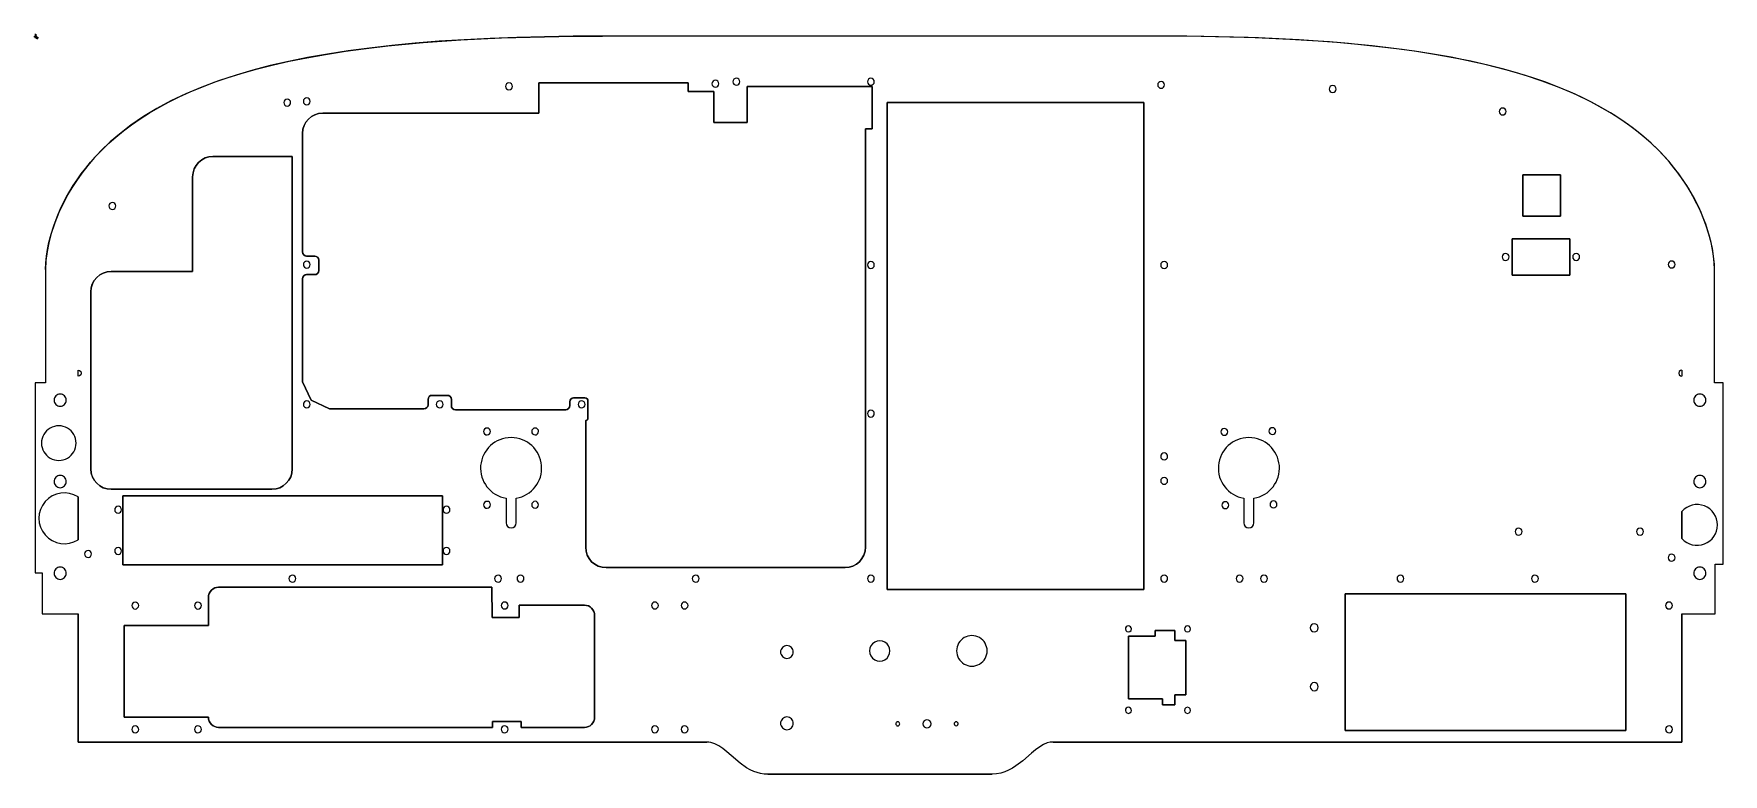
# Model space of a CAD drawing. Extents: x -1 to 1053, y 0 to 462.
import ezdxf

# ---------------------------------------------------------------- set-up
doc = ezdxf.new("R2010")
doc.units = 0

msp = doc.modelspace()

# ---------------------------------------------------------------- linework, layer by layer
for p, q in [((208.5987, 453.037104), (195.192778, 451.25224)), ((206.399992, 452.755924), (219.96936, 454.344)), ((222.529662, 454.62248), (208.5987, 453.037104)), ((219.96936, 454.344), (241.940999, 456.424555)), ((236.993652, 456.011102), (222.529662, 454.62248)), ((251.998651, 457.205704), (236.993652, 456.011102)), ((241.940999, 456.424555), (265.522897, 458.084555)), ((267.552646, 458.209019), (251.998651, 457.205704)), ((265.522897, 458.084555), (290.762727, 459.313327)), ((283.66362, 459.023783), (267.552646, 458.209019)), ((300.339558, 459.652729), (283.66362, 459.023783)), ((290.762727, 459.313327), (317.70816, 460.1002)), ((317.588445, 460.098591), (300.339558, 459.652729)), ((335.418264, 460.364103), (317.588445, 460.098591)), ((317.70816, 460.1002), (335.43086, 460.3639)), ((353.837, 460.452), (335.418264, 460.364103)), ((335.43086, 460.3639), (353.83666, 460.451876)), ((699.777, 460.452), (353.837, 460.452)), ((699.777, 460.452), (353.837, 460.452)), ((718.18679, 460.3639), (699.78099, 460.451876)), ((728.749085, 460.228943), (699.78112, 460.4519)), ((735.90949, 460.1002), (718.18679, 460.3639)), ((756.264225, 459.552509), (728.749085, 460.228943)), ((762.854923, 459.313327), (735.90949, 460.1002)), ((782.354652, 458.411259), (756.264225, 459.552509)), ((788.094753, 458.084555), (762.854923, 459.313327)), ((807.048483, 456.79385), (782.354652, 458.411259)), ((811.676651, 456.424555), (788.094753, 458.084555)), ((818.880459, 455.803042), (807.048483, 456.79385)), ((833.64829, 454.344), (811.676651, 456.424555)), ((830.37383, 454.688941), (818.880459, 455.803042)), ((841.532108, 453.45013), (830.37383, 454.688941)), ((847.217658, 452.755924), (833.64829, 454.344)), ((852.358809, 452.085191), (841.532108, 453.45013)), ((158.045421, 444.673379), (146.659822, 442.063223)), ((147.871963, 442.354134), (158.403913, 444.745958)), ((169.924123, 447.073112), (158.045421, 444.673379)), ((158.403913, 444.745958), (169.502035, 446.987066)), ((169.502035, 446.987066), (181.186985, 449.072441)), ((182.303914, 449.265154), (169.924123, 447.073112)), ((181.186985, 449.072441), (193.479419, 450.997065)), ((195.192778, 451.25224), (182.303914, 449.265154)), ((193.479419, 450.997065), (206.399992, 452.755924)), ((860.138231, 450.997065), (847.217658, 452.755924)), ((862.857446, 450.592706), (852.358809, 452.085191)), ((872.430665, 449.072441), (860.138231, 450.997065)), ((873.031534, 448.971257), (862.857446, 450.592706)), ((884.115615, 446.987066), (872.430665, 449.072441)), ((882.884587, 447.219428), (873.031534, 448.971257)), ((892.42012, 445.3358), (882.884587, 447.219428)), ((895.213737, 444.745958), (884.115615, 446.987066)), ((904.957471, 442.543041), (892.42012, 445.3358)), ((905.745687, 442.354134), (895.213737, 444.745958)), ((917.009278, 439.471998), (904.957471, 442.543041)), ((114.321979, 432.573168), (103.877737, 428.673566)), ((111.699802, 431.638598), (119.840707, 434.448165)), ((125.336, 436.2007), (114.321979, 432.573168)), ((119.840707, 434.448165), (128.42396, 437.1384)), ((135.759344, 439.239907), (125.336, 436.2007)), ((128.42396, 437.1384), (137.885531, 439.816609)), ((146.659822, 442.063223), (135.759344, 439.239907)), ((137.885531, 439.816609), (147.871963, 442.354134)), ((422.692005, 432.261639), (422.22901, 431.576888)), ((422.692005, 432.261639), (422.22901, 431.576888)), ((423.377751, 432.723159), (422.692005, 432.261639)), ((423.377751, 432.723159), (422.692005, 432.261639)), ((424.217005, 432.892353), (423.377751, 432.723159)), ((424.217005, 432.892353), (423.377751, 432.723159)), ((425.056259, 432.723159), (424.217005, 432.892353)), ((425.056259, 432.723159), (424.217005, 432.892353)), ((425.742005, 432.261639), (425.056259, 432.723159)), ((425.742005, 432.261639), (425.056259, 432.723159)), ((426.205, 431.576888), (425.742005, 432.261639)), ((426.205, 431.576888), (425.742005, 432.261639)), ((435.30601, 432.849888), (435.13501, 432.011)), ((435.30601, 432.849888), (435.13501, 432.011)), ((435.13501, 432.011), (435.30601, 431.172112)), ((435.13501, 432.011), (435.30601, 431.172112)), ((435.769005, 433.534639), (435.30601, 432.849888)), ((435.769005, 433.534639), (435.30601, 432.849888)), ((436.454751, 433.996159), (435.769005, 433.534639)), ((436.454751, 433.996159), (435.769005, 433.534639)), ((437.294005, 434.165353), (436.454751, 433.996159)), ((437.294005, 434.165353), (436.454751, 433.996159)), ((438.133259, 433.996159), (437.294005, 434.165353)), ((438.133259, 433.996159), (437.294005, 434.165353)), ((438.819005, 433.534639), (438.133259, 433.996159)), ((438.819005, 433.534639), (438.133259, 433.996159)), ((439.282, 432.849888), (438.819005, 433.534639)), ((439.282, 432.849888), (438.819005, 433.534639)), ((439.453, 432.011), (439.282, 432.849888)), ((439.453, 432.011), (439.282, 432.849888)), ((439.282, 431.172112), (439.453, 432.011)), ((439.282, 431.172112), (439.453, 432.011)), ((439.453, 432.011), (439.453, 432.011)), ((439.453, 432.011), (439.453, 432.011)), ((519.12601, 432.849888), (518.95501, 432.011)), ((519.12601, 432.849888), (518.95501, 432.011)), ((518.95501, 432.011), (519.12601, 431.172112)), ((518.95501, 432.011), (519.12601, 431.172112)), ((519.589005, 433.534639), (519.12601, 432.849888)), ((519.589005, 433.534639), (519.12601, 432.849888)), ((520.274751, 433.996159), (519.589005, 433.534639)), ((520.274751, 433.996159), (519.589005, 433.534639)), ((521.114005, 434.165353), (520.274751, 433.996159)), ((521.114005, 434.165353), (520.274751, 433.996159)), ((521.953259, 433.996159), (521.114005, 434.165353)), ((521.953259, 433.996159), (521.114005, 434.165353)), ((522.639005, 433.534639), (521.953259, 433.996159)), ((522.639005, 433.534639), (521.953259, 433.996159)), ((523.102, 432.849888), (522.639005, 433.534639)), ((523.102, 432.849888), (522.639005, 433.534639)), ((523.273, 432.011), (523.102, 432.849888)), ((523.273, 432.011), (523.102, 432.849888)), ((523.102, 431.172112), (523.273, 432.011)), ((523.102, 431.172112), (523.273, 432.011)), ((523.273, 432.011), (523.273, 432.011)), ((523.273, 432.011), (523.273, 432.011)), ((701.253751, 432.030159), (700.568005, 431.568639)), ((701.253751, 432.030159), (700.568005, 431.568639)), ((702.093005, 432.199353), (701.253751, 432.030159)), ((702.093005, 432.199353), (701.253751, 432.030159)), ((702.932259, 432.030159), (702.093005, 432.199353)), ((702.932259, 432.030159), (702.093005, 432.199353)), ((703.618005, 431.568639), (702.932259, 432.030159)), ((703.618005, 431.568639), (702.932259, 432.030159)), ((915.732119, 439.816609), (905.745687, 442.354134)), ((925.19369, 437.1384), (915.732119, 439.816609)), ((928.573821, 436.111547), (917.009278, 439.471998)), ((933.776972, 434.448165), (925.19369, 437.1384)), ((939.649383, 432.450562), (928.573821, 436.111547)), ((941.91789, 431.638598), (933.776972, 434.448165)), ((950.234242, 428.47792), (939.649383, 432.450562)), ((83.250837, 419.32522), (89.776764, 422.553012)), ((93.992059, 424.498362), (84.653725, 420.044025)), ((89.776764, 422.553012), (96.683273, 425.685113)), ((103.877737, 428.673566), (93.992059, 424.498362)), ((96.683273, 425.685113), (103.985805, 428.715611)), ((103.985805, 428.715611), (111.699802, 431.638598)), ((168.591751, 421.757159), (167.906005, 421.295639)), ((168.591751, 421.757159), (167.906005, 421.295639)), ((169.431005, 421.926353), (168.591751, 421.757159)), ((169.431005, 421.926353), (168.591751, 421.757159)), ((170.270259, 421.757159), (169.431005, 421.926353)), ((170.270259, 421.757159), (169.431005, 421.926353)), ((170.956005, 421.295639), (170.270259, 421.757159)), ((170.956005, 421.295639), (170.270259, 421.757159)), ((293.50001, 429.915888), (293.32901, 429.077)), ((293.50001, 429.915888), (293.32901, 429.077)), ((293.32901, 429.077), (293.50001, 428.238112)), ((293.32901, 429.077), (293.50001, 428.238112)), ((293.963005, 430.600639), (293.50001, 429.915888)), ((293.963005, 430.600639), (293.50001, 429.915888)), ((293.50001, 428.238112), (293.963005, 427.553361)), ((293.50001, 428.238112), (293.963005, 427.553361)), ((294.648751, 431.062159), (293.963005, 430.600639)), ((294.648751, 431.062159), (293.963005, 430.600639)), ((293.963005, 427.553361), (294.648751, 427.091841)), ((293.963005, 427.553361), (294.648751, 427.091841)), ((295.488005, 431.231353), (294.648751, 431.062159)), ((295.488005, 431.231353), (294.648751, 431.062159)), ((294.648751, 427.091841), (295.488005, 426.922647)), ((294.648751, 427.091841), (295.488005, 426.922647)), ((296.327259, 431.062159), (295.488005, 431.231353)), ((296.327259, 431.062159), (295.488005, 431.231353)), ((295.488005, 426.922647), (296.327259, 427.091841)), ((295.488005, 426.922647), (296.327259, 427.091841)), ((297.013005, 430.600639), (296.327259, 431.062159)), ((297.013005, 430.600639), (296.327259, 431.062159)), ((296.327259, 427.091841), (297.013005, 427.553361)), ((296.327259, 427.091841), (297.013005, 427.553361)), ((297.476, 429.915888), (297.013005, 430.600639)), ((297.476, 429.915888), (297.013005, 430.600639)), ((297.013005, 427.553361), (297.476, 428.238112)), ((297.013005, 427.553361), (297.476, 428.238112)), ((297.647, 429.077), (297.476, 429.915888)), ((297.647, 429.077), (297.476, 429.915888)), ((297.476, 428.238112), (297.647, 429.077)), ((297.476, 428.238112), (297.647, 429.077)), ((297.647, 429.077), (297.647, 429.077)), ((297.647, 429.077), (297.647, 429.077)), ((314.04, 412.48), (314.04, 431.335)), ((314.04, 431.335), (407.294, 431.335)), ((407.294, 431.335), (314.04, 431.335)), ((314.04, 431.335), (314.04, 412.48)), ((407.294, 431.335), (407.294, 425.894)), ((407.294, 425.894), (407.294, 431.335)), ((407.294, 425.894), (423.221, 425.894)), ((423.221, 425.894), (407.294, 425.894)), ((422.22901, 431.576888), (422.05801, 430.738)), ((422.22901, 431.576888), (422.05801, 430.738)), ((422.05801, 430.738), (422.22901, 429.899112)), ((422.05801, 430.738), (422.22901, 429.899112)), ((422.22901, 429.899112), (422.692005, 429.214361)), ((422.22901, 429.899112), (422.692005, 429.214361)), ((422.692005, 429.214361), (423.377751, 428.752841)), ((422.692005, 429.214361), (423.377751, 428.752841)), ((423.221, 425.894), (423.221, 406.63)), ((423.221, 406.63), (423.221, 425.894)), ((423.377751, 428.752841), (424.217005, 428.583647)), ((423.377751, 428.752841), (424.217005, 428.583647)), ((424.217005, 428.583647), (425.056259, 428.752841)), ((424.217005, 428.583647), (425.056259, 428.752841)), ((425.056259, 428.752841), (425.742005, 429.214361)), ((425.056259, 428.752841), (425.742005, 429.214361)), ((425.742005, 429.214361), (426.205, 429.899112)), ((425.742005, 429.214361), (426.205, 429.899112)), ((426.376, 430.738), (426.205, 431.576888)), ((426.376, 430.738), (426.205, 431.576888)), ((426.205, 429.899112), (426.376, 430.738)), ((426.205, 429.899112), (426.376, 430.738)), ((426.376, 430.738), (426.376, 430.738)), ((426.376, 430.738), (426.376, 430.738)), ((435.30601, 431.172112), (435.769005, 430.487361)), ((435.30601, 431.172112), (435.769005, 430.487361)), ((435.769005, 430.487361), (436.454751, 430.025841)), ((435.769005, 430.487361), (436.454751, 430.025841)), ((436.454751, 430.025841), (437.294005, 429.856647)), ((436.454751, 430.025841), (437.294005, 429.856647)), ((437.294005, 429.856647), (438.133259, 430.025841)), ((437.294005, 429.856647), (438.133259, 430.025841)), ((438.133259, 430.025841), (438.819005, 430.487361)), ((438.133259, 430.025841), (438.819005, 430.487361)), ((438.819005, 430.487361), (439.282, 431.172112)), ((438.819005, 430.487361), (439.282, 431.172112)), ((444.056, 406.63), (444.056, 428.98)), ((444.056, 428.98), (521.86, 428.98)), ((521.86, 428.98), (444.056, 428.98)), ((444.056, 428.98), (444.056, 406.63)), ((519.12601, 431.172112), (519.589005, 430.487361)), ((519.12601, 431.172112), (519.589005, 430.487361)), ((519.589005, 430.487361), (520.274751, 430.025841)), ((519.589005, 430.487361), (520.274751, 430.025841)), ((520.274751, 430.025841), (521.114005, 429.856647)), ((520.274751, 430.025841), (521.114005, 429.856647)), ((521.114005, 429.856647), (521.953259, 430.025841)), ((521.114005, 429.856647), (521.953259, 430.025841)), ((521.86, 428.98), (521.86, 402.66)), ((521.86, 402.66), (521.86, 428.98)), ((521.953259, 430.025841), (522.639005, 430.487361)), ((521.953259, 430.025841), (522.639005, 430.487361)), ((522.639005, 430.487361), (523.102, 431.172112)), ((522.639005, 430.487361), (523.102, 431.172112)), ((700.10501, 430.883888), (699.93401, 430.045)), ((700.10501, 430.883888), (699.93401, 430.045)), ((699.93401, 430.045), (700.10501, 429.206112)), ((699.93401, 430.045), (700.10501, 429.206112)), ((700.568005, 431.568639), (700.10501, 430.883888)), ((700.568005, 431.568639), (700.10501, 430.883888)), ((700.10501, 429.206112), (700.568005, 428.521361)), ((700.10501, 429.206112), (700.568005, 428.521361)), ((700.568005, 428.521361), (701.253751, 428.059841)), ((700.568005, 428.521361), (701.253751, 428.059841)), ((701.253751, 428.059841), (702.093005, 427.890647)), ((701.253751, 428.059841), (702.093005, 427.890647)), ((702.093005, 427.890647), (702.932259, 428.059841)), ((702.093005, 427.890647), (702.932259, 428.059841)), ((702.932259, 428.059841), (703.618005, 428.521361)), ((702.932259, 428.059841), (703.618005, 428.521361)), ((704.081, 430.883888), (703.618005, 431.568639)), ((704.081, 430.883888), (703.618005, 431.568639)), ((703.618005, 428.521361), (704.081, 429.206112)), ((703.618005, 428.521361), (704.081, 429.206112)), ((704.252, 430.045), (704.081, 430.883888)), ((704.252, 430.045), (704.081, 430.883888)), ((704.081, 429.206112), (704.252, 430.045)), ((704.081, 429.206112), (704.252, 430.045)), ((704.252, 430.045), (704.252, 430.045)), ((704.252, 430.045), (704.252, 430.045)), ((807.05901, 428.287888), (806.88801, 427.449)), ((807.05901, 428.287888), (806.88801, 427.449)), ((806.88801, 427.449), (807.05901, 426.610112)), ((806.88801, 427.449), (807.05901, 426.610112)), ((807.522005, 428.972639), (807.05901, 428.287888)), ((807.522005, 428.972639), (807.05901, 428.287888)), ((807.05901, 426.610112), (807.522005, 425.925361)), ((807.05901, 426.610112), (807.522005, 425.925361)), ((808.207751, 429.434159), (807.522005, 428.972639)), ((808.207751, 429.434159), (807.522005, 428.972639)), ((807.522005, 425.925361), (808.207751, 425.463841)), ((807.522005, 425.925361), (808.207751, 425.463841)), ((809.047005, 429.603353), (808.207751, 429.434159)), ((809.047005, 429.603353), (808.207751, 429.434159)), ((808.207751, 425.463841), (809.047005, 425.294647)), ((808.207751, 425.463841), (809.047005, 425.294647)), ((809.886259, 429.434159), (809.047005, 429.603353)), ((809.886259, 429.434159), (809.047005, 429.603353)), ((809.047005, 425.294647), (809.886259, 425.463841)), ((809.047005, 425.294647), (809.886259, 425.463841)), ((810.572005, 428.972639), (809.886259, 429.434159)), ((810.572005, 428.972639), (809.886259, 429.434159)), ((809.886259, 425.463841), (810.572005, 425.925361)), ((809.886259, 425.463841), (810.572005, 425.925361)), ((811.035, 428.287888), (810.572005, 428.972639)), ((811.035, 428.287888), (810.572005, 428.972639)), ((810.572005, 425.925361), (811.035, 426.610112)), ((810.572005, 425.925361), (811.035, 426.610112)), ((811.206, 427.449), (811.035, 428.287888)), ((811.206, 427.449), (811.035, 428.287888)), ((811.035, 426.610112), (811.206, 427.449)), ((811.035, 426.610112), (811.206, 427.449)), ((811.206, 427.449), (811.206, 427.449)), ((811.206, 427.449), (811.206, 427.449)), ((949.631889, 428.715611), (941.91789, 431.638598)), ((956.934415, 425.685113), (949.631889, 428.715611)), ((960.326681, 424.182495), (950.234242, 428.47792)), ((963.840913, 422.553012), (956.934415, 425.685113)), ((969.92498, 419.553163), (960.326681, 424.182495)), ((970.366828, 419.32522), (963.840913, 422.553012)), ((65.515684, 408.936085), (71.27896, 412.6062)), ((75.85152, 415.307022), (67.574225, 410.283822)), ((71.27896, 412.6062), (77.090049, 416.007646)), ((84.653725, 420.044025), (75.85152, 415.307022)), ((77.090049, 416.007646), (83.250837, 419.32522)), ((155.21401, 419.847888), (155.04301, 419.009)), ((155.21401, 419.847888), (155.04301, 419.009)), ((155.04301, 419.009), (155.21401, 418.170112)), ((155.04301, 419.009), (155.21401, 418.170112)), ((155.677005, 420.532639), (155.21401, 419.847888)), ((155.677005, 420.532639), (155.21401, 419.847888)), ((155.21401, 418.170112), (155.677005, 417.485361)), ((155.21401, 418.170112), (155.677005, 417.485361)), ((156.362751, 420.994159), (155.677005, 420.532639)), ((156.362751, 420.994159), (155.677005, 420.532639)), ((155.677005, 417.485361), (156.362751, 417.023841)), ((155.677005, 417.485361), (156.362751, 417.023841)), ((157.202005, 421.163353), (156.362751, 420.994159)), ((157.202005, 421.163353), (156.362751, 420.994159)), ((156.362751, 417.023841), (157.202005, 416.854647)), ((156.362751, 417.023841), (157.202005, 416.854647)), ((158.041259, 420.994159), (157.202005, 421.163353)), ((158.041259, 420.994159), (157.202005, 421.163353)), ((157.202005, 416.854647), (158.041259, 417.023841)), ((157.202005, 416.854647), (158.041259, 417.023841)), ((158.727005, 420.532639), (158.041259, 420.994159)), ((158.727005, 420.532639), (158.041259, 420.994159)), ((158.041259, 417.023841), (158.727005, 417.485361)), ((158.041259, 417.023841), (158.727005, 417.485361)), ((159.19, 419.847888), (158.727005, 420.532639)), ((159.19, 419.847888), (158.727005, 420.532639)), ((158.727005, 417.485361), (159.19, 418.170112)), ((158.727005, 417.485361), (159.19, 418.170112)), ((159.361, 419.009), (159.19, 419.847888)), ((159.361, 419.009), (159.19, 419.847888)), ((159.19, 418.170112), (159.361, 419.009)), ((159.19, 418.170112), (159.361, 419.009)), ((159.361, 419.009), (159.361, 419.009)), ((159.361, 419.009), (159.361, 419.009)), ((167.44301, 420.610888), (167.27201, 419.772)), ((167.44301, 420.610888), (167.27201, 419.772)), ((167.27201, 419.772), (167.44301, 418.933112)), ((167.27201, 419.772), (167.44301, 418.933112)), ((167.906005, 421.295639), (167.44301, 420.610888)), ((167.906005, 421.295639), (167.44301, 420.610888)), ((167.44301, 418.933112), (167.906005, 418.248361)), ((167.44301, 418.933112), (167.906005, 418.248361)), ((167.906005, 418.248361), (168.591751, 417.786841)), ((167.906005, 418.248361), (168.591751, 417.786841)), ((168.591751, 417.786841), (169.431005, 417.617647)), ((168.591751, 417.786841), (169.431005, 417.617647)), ((169.431005, 417.617647), (170.270259, 417.786841)), ((169.431005, 417.617647), (170.270259, 417.786841)), ((170.270259, 417.786841), (170.956005, 418.248361)), ((170.270259, 417.786841), (170.956005, 418.248361)), ((171.419, 420.610888), (170.956005, 421.295639)), ((171.419, 420.610888), (170.956005, 421.295639)), ((170.956005, 418.248361), (171.419, 418.933112)), ((170.956005, 418.248361), (171.419, 418.933112)), ((171.59, 419.772), (171.419, 420.610888)), ((171.59, 419.772), (171.419, 420.610888)), ((171.419, 418.933112), (171.59, 419.772)), ((171.419, 418.933112), (171.59, 419.772)), ((171.59, 419.772), (171.59, 419.772)), ((171.59, 419.772), (171.59, 419.772)), ((174.439029, 411.446996), (172.302217, 410.269098)), ((172.302717, 410.269498), (174.439529, 411.447396)), ((176.802587, 412.200755), (174.439029, 411.446996)), ((174.439529, 411.447396), (176.803087, 412.201155)), ((179.343, 412.48), (176.802587, 412.200755)), ((176.803087, 412.201155), (179.3435, 412.4804)), ((314.04, 412.48), (179.343, 412.48)), ((179.3435, 412.4804), (314.04, 412.48)), ((531.227, 115.382), (531.227, 418.951)), ((531.227, 418.951), (691.247, 418.951)), ((531.227, 418.951), (531.227, 115.382)), ((691.247, 418.951), (531.227, 418.951)), ((691.247, 418.951), (691.247, 115.382)), ((691.247, 115.382005), (691.247, 418.951)), ((912.97501, 414.269888), (912.80401, 413.431)), ((912.97501, 414.269888), (912.80401, 413.431)), ((912.80401, 413.431), (912.97501, 412.592112)), ((912.80401, 413.431), (912.97501, 412.592112)), ((913.438005, 414.954639), (912.97501, 414.269888)), ((913.438005, 414.954639), (912.97501, 414.269888)), ((912.97501, 412.592112), (913.438005, 411.907361)), ((912.97501, 412.592112), (913.438005, 411.907361)), ((914.123751, 415.416159), (913.438005, 414.954639)), ((914.123751, 415.416159), (913.438005, 414.954639)), ((913.438005, 411.907361), (914.123751, 411.445841)), ((913.438005, 411.907361), (914.123751, 411.445841)), ((914.963005, 415.585353), (914.123751, 415.416159)), ((914.963005, 415.585353), (914.123751, 415.416159)), ((914.123751, 411.445841), (914.963005, 411.276647)), ((914.123751, 411.445841), (914.963005, 411.276647)), ((915.802259, 415.416159), (914.963005, 415.585353)), ((915.802259, 415.416159), (914.963005, 415.585353)), ((914.963005, 411.276647), (915.802259, 411.445841)), ((914.963005, 411.276647), (915.802259, 411.445841)), ((916.488005, 414.954639), (915.802259, 415.416159)), ((916.488005, 414.954639), (915.802259, 415.416159)), ((915.802259, 411.445841), (916.488005, 411.907361)), ((915.802259, 411.445841), (916.488005, 411.907361)), ((916.951, 414.269888), (916.488005, 414.954639)), ((916.951, 414.269888), (916.488005, 414.954639)), ((916.488005, 411.907361), (916.951, 412.592112)), ((916.488005, 411.907361), (916.951, 412.592112)), ((917.122, 413.431), (916.951, 414.269888)), ((917.122, 413.431), (916.951, 414.269888)), ((916.951, 412.592112), (917.122, 413.431)), ((916.951, 412.592112), (917.122, 413.431)), ((917.122, 413.431), (917.122, 413.431)), ((917.122, 413.431), (917.122, 413.431)), ((979.02742, 414.5788), (969.92498, 419.553163)), ((976.527605, 416.007646), (970.366828, 419.32522)), ((982.33869, 412.6062), (976.527605, 416.007646)), ((984.444457, 411.301495), (979.02742, 414.5788)), ((988.101966, 408.936085), (982.33869, 412.6062)), ((990.049425, 407.621356), (984.444457, 411.301495)), ((50.341486, 397.51795), (55.060068, 401.380736)), ((59.810624, 404.970892), (52.5495, 399.3647)), ((55.060068, 401.380736), (60.11376, 405.190522)), ((67.574225, 410.283822), (59.810624, 404.970892)), ((60.11376, 405.190522), (65.515684, 408.936085)), ((167.02023, 402.323589), (166.7655, 399.7806)), ((166.766, 399.781), (167.02073, 402.323989)), ((167.751157, 404.694306), (167.02023, 402.323589)), ((167.02073, 402.323989), (167.751657, 404.694706)), ((168.908391, 406.84238), (167.751157, 404.694306)), ((167.751657, 404.694706), (168.908891, 406.84278)), ((170.442041, 408.717435), (168.908391, 406.84238)), ((168.908891, 406.84278), (170.442541, 408.717835)), ((172.302217, 410.269098), (170.442041, 408.717435)), ((170.442541, 408.717835), (172.302717, 410.269498)), ((423.221, 406.63), (444.056, 406.63)), ((444.056, 406.63), (423.221, 406.63)), ((521.86, 402.66), (517.713, 402.66)), ((517.713, 402.66), (517.713, 141.65)), ((517.713, 141.65), (517.713, 402.66)), ((517.713, 402.66), (521.86, 402.66)), ((993.50389, 405.190522), (988.101966, 408.936085)), ((995.774868, 403.515508), (990.049425, 407.621356)), ((998.557582, 401.380736), (993.50389, 405.190522)), ((1001.553333, 398.961075), (995.774868, 403.515508)), ((1003.276164, 397.51795), (998.557582, 401.380736)), ((46.885782, 394.474326), (41.740055, 389.557442)), ((41.857174, 389.678278), (45.944895, 393.613389)), ((45.944895, 393.613389), (50.341486, 397.51795)), ((52.5495, 399.3647), (46.885782, 394.474326)), ((166.7655, 399.7806), (166.766, 325.818)), ((166.766, 325.818), (166.766, 399.781)), ((1007.317364, 393.935183), (1001.553333, 398.961075)), ((1007.672755, 393.613389), (1003.276164, 397.51795)), ((1012.999509, 388.414956), (1007.317364, 393.935183)), ((1011.760476, 389.678278), (1007.672755, 393.613389)), ((32.900887, 379.778037), (29.156604, 374.982461)), ((31.556402, 378.10864), (34.55586, 381.7613)), ((37.086897, 384.647522), (32.900887, 379.778037)), ((34.55586, 381.7613), (38.065202, 385.72384)), ((41.740055, 389.557442), (37.086897, 384.647522)), ((38.065202, 385.72384), (41.857174, 389.678278)), ((99.20323, 377.58208), (100.370249, 379.767966)), ((100.370749, 379.767966), (99.20373, 377.58208)), ((100.370249, 379.767966), (101.956244, 381.702256)), ((101.956744, 381.702256), (100.370749, 379.767966)), ((101.956244, 381.702256), (103.890534, 383.288251)), ((103.891034, 383.288251), (101.956744, 381.702256)), ((103.890534, 383.288251), (106.07642, 384.45527)), ((106.07692, 384.45527), (103.891034, 383.288251)), ((106.07642, 384.45527), (108.447283, 385.175718)), ((108.447783, 385.175718), (106.07692, 384.45527)), ((108.447283, 385.175718), (110.9365, 385.422)), ((110.937, 385.422), (108.447783, 385.175718)), ((110.9365, 385.422), (160.373, 385.422)), ((160.373, 385.422), (110.937, 385.422)), ((160.373, 385.422), (160.373, 190.525)), ((160.373, 190.525), (160.373, 385.422)), ((1015.552448, 385.72384), (1011.760476, 389.678278)), ((1018.532312, 382.37752), (1012.999509, 388.414956)), ((1019.06179, 381.7613), (1015.552448, 385.72384)), ((1023.84832, 375.8), (1018.532312, 382.37752)), ((1022.061248, 378.10864), (1019.06179, 381.7613)), ((25.828627, 370.294264), (22.891532, 365.74692)), ((23.835659, 367.257515), (26.205937, 370.850294)), ((29.156604, 374.982461), (25.828627, 370.294264)), ((26.205937, 370.850294), (28.776306, 374.469487)), ((28.776306, 374.469487), (31.556402, 378.10864)), ((98.2365, 372.722), (98.482782, 375.211217)), ((98.2365, 313.667), (98.2365, 372.722)), ((98.2365, 372.722), (98.2365, 313.667)), ((98.237, 372.722), (98.2365, 372.722)), ((98.483282, 375.211217), (98.237, 372.722)), ((98.482782, 375.211217), (99.20323, 377.58208)), ((99.20373, 377.58208), (98.483282, 375.211217)), ((927.682, 348.202), (927.682, 373.952)), ((927.682, 373.952), (951.182, 373.952)), ((951.182, 373.952), (927.682, 373.952)), ((927.682, 373.952), (927.682, 348.202)), ((951.182, 373.952), (951.182, 348.202)), ((951.182, 348.202), (951.182, 373.952)), ((1024.841344, 374.469487), (1022.061248, 378.10864)), ((1027.546912, 370.649118), (1023.84832, 375.8)), ((1027.411713, 370.850294), (1024.841344, 374.469487)), ((1029.781991, 367.257515), (1027.411713, 370.850294)), ((1030.817069, 365.593294), (1027.546912, 370.649118)), ((16.16276, 353.2796), (19.656837, 360.177011)), ((20.3199, 361.3739), (17.636375, 356.32567)), ((19.656837, 360.177011), (23.835659, 367.257515)), ((22.891532, 365.74692), (20.3199, 361.3739)), ((1033.960813, 360.177011), (1029.781991, 367.257515)), ((1033.683384, 360.676103), (1030.817069, 365.593294)), ((1036.170451, 355.941117), (1033.683384, 360.676103)), ((1037.45489, 353.2796), (1033.960813, 360.177011)), ((11.638495, 342.202063), (13.701726, 347.659817)), ((14.894376, 350.494065), (12.261864, 343.949878)), ((13.701726, 347.659817), (16.16276, 353.2796)), ((17.636375, 356.32567), (14.894376, 350.494065)), ((46.23801, 355.370888), (46.06701, 354.532)), ((46.23801, 355.370888), (46.06701, 354.532)), ((46.06701, 354.532), (46.23801, 353.693112)), ((46.06701, 354.532), (46.23801, 353.693112)), ((46.701005, 356.055639), (46.23801, 355.370888)), ((46.701005, 356.055639), (46.23801, 355.370888)), ((46.23801, 353.693112), (46.701005, 353.008361)), ((46.23801, 353.693112), (46.701005, 353.008361)), ((47.386751, 356.517159), (46.701005, 356.055639)), ((47.386751, 356.517159), (46.701005, 356.055639)), ((46.701005, 353.008361), (47.386751, 352.546841)), ((46.701005, 353.008361), (47.386751, 352.546841)), ((48.226005, 356.686353), (47.386751, 356.517159)), ((48.226005, 356.686353), (47.386751, 356.517159)), ((47.386751, 352.546841), (48.226005, 352.377647)), ((47.386751, 352.546841), (48.226005, 352.377647)), ((49.065259, 356.517159), (48.226005, 356.686353)), ((49.065259, 356.517159), (48.226005, 356.686353)), ((48.226005, 352.377647), (49.065259, 352.546841)), ((48.226005, 352.377647), (49.065259, 352.546841)), ((49.751005, 356.055639), (49.065259, 356.517159)), ((49.751005, 356.055639), (49.065259, 356.517159)), ((49.065259, 352.546841), (49.751005, 353.008361)), ((49.065259, 352.546841), (49.751005, 353.008361)), ((50.214, 355.370888), (49.751005, 356.055639)), ((50.214, 355.370888), (49.751005, 356.055639)), ((49.751005, 353.008361), (50.214, 353.693112)), ((49.751005, 353.008361), (50.214, 353.693112)), ((50.385, 354.532), (50.214, 355.370888)), ((50.385, 354.532), (50.214, 355.370888)), ((50.214, 353.693112), (50.385, 354.532)), ((50.214, 353.693112), (50.385, 354.532)), ((50.385, 354.532), (50.385, 354.532)), ((50.385, 354.532), (50.385, 354.532)), ((951.182, 348.202), (927.682, 348.202)), ((927.682, 348.202), (951.182, 348.202)), ((1038.302865, 351.431911), (1036.170451, 355.941117)), ((1039.915937, 347.659817), (1037.45489, 353.2796)), ((1040.105218, 347.192057), (1038.302865, 351.431911)), ((1041.979166, 342.202063), (1039.915937, 347.659817)), ((12.261864, 343.949878), (9.9068, 336.7639)), ((9.946297, 336.902202), (11.638495, 342.202063)), ((1041.602105, 343.265129), (1040.105218, 347.192057)), ((1042.81812, 339.6947), (1041.602105, 343.265129)), ((1043.671357, 336.902202), (1041.979166, 342.202063)), ((1044.426532, 334.169506), (1042.81812, 339.6947)), ((7.032585, 323.195639), (7.694339, 327.436261)), ((8.559446, 331.618487), (7.474669, 326.223066)), ((7.694339, 327.436261), (8.59836, 331.7561)), ((9.9068, 336.7639), (8.559446, 331.618487)), ((8.59836, 331.7561), (9.946297, 336.902202)), ((920.87, 334.099), (956.87, 334.099)), ((920.87, 311.349), (920.87, 334.099)), ((956.87, 334.099), (920.87, 334.099)), ((920.87, 334.099), (920.87, 311.349)), ((956.87, 334.099), (956.87, 311.349)), ((956.87, 311.349), (956.87, 334.099)), ((1045.01929, 331.7561), (1043.671357, 336.902202)), ((1045.804887, 328.067807), (1044.426532, 334.169506)), ((1045.923311, 327.436261), (1045.01929, 331.7561)), ((1046.767829, 321.56463), (1045.804887, 328.067807)), ((1046.585065, 323.195639), (1045.923311, 327.436261)), ((6.48765, 314.835), (6.626041, 319.004972)), ((6.751314, 320.615862), (6.48823, 314.8351)), ((6.626041, 319.004972), (7.032585, 323.195639)), ((7.474669, 326.223066), (6.751314, 320.615862)), ((166.959346, 324.845984), (166.766, 325.818)), ((166.766, 325.818), (166.959346, 324.845984)), ((167.509949, 324.021949), (166.959346, 324.845984)), ((166.959346, 324.845984), (167.509949, 324.021949)), ((167.44301, 318.783888), (167.27201, 317.945)), ((167.44301, 318.783888), (167.27201, 317.945)), ((167.27201, 317.945), (167.44301, 317.106112)), ((167.27201, 317.945), (167.44301, 317.106112)), ((167.906005, 319.468639), (167.44301, 318.783888)), ((167.906005, 319.468639), (167.44301, 318.783888)), ((167.44301, 317.106112), (167.906005, 316.421361)), ((167.44301, 317.106112), (167.906005, 316.421361)), ((168.333984, 323.471346), (167.509949, 324.021949)), ((167.509949, 324.021949), (168.333984, 323.471346)), ((168.591751, 319.930159), (167.906005, 319.468639)), ((168.591751, 319.930159), (167.906005, 319.468639)), ((167.906005, 316.421361), (168.591751, 315.959841)), ((167.906005, 316.421361), (168.591751, 315.959841)), ((169.306, 323.278), (168.333984, 323.471346)), ((168.333984, 323.471346), (169.306, 323.278)), ((169.431005, 320.099353), (168.591751, 319.930159)), ((169.431005, 320.099353), (168.591751, 319.930159)), ((174.331947, 323.27851), (169.306, 323.278)), ((169.306, 323.278), (174.332, 323.278)), ((170.270259, 319.930159), (169.431005, 320.099353)), ((170.270259, 319.930159), (169.431005, 320.099353)), ((170.956005, 319.468639), (170.270259, 319.930159)), ((170.956005, 319.468639), (170.270259, 319.930159)), ((170.270259, 315.959841), (170.956005, 316.421361)), ((170.270259, 315.959841), (170.956005, 316.421361)), ((171.419, 318.783888), (170.956005, 319.468639)), ((171.419, 318.783888), (170.956005, 319.468639)), ((170.956005, 316.421361), (171.419, 317.106112)), ((170.956005, 316.421361), (171.419, 317.106112)), ((171.59, 317.945), (171.419, 318.783888)), ((171.59, 317.945), (171.419, 318.783888)), ((171.419, 317.106112), (171.59, 317.945)), ((171.419, 317.106112), (171.59, 317.945)), ((171.59, 317.945), (171.59, 317.945)), ((171.59, 317.945), (171.59, 317.945)), ((175.320625, 323.078906), (174.331947, 323.27851)), ((174.332, 323.278), (175.320678, 323.078396)), ((176.127991, 322.534568), (175.320625, 323.078906)), ((175.320678, 323.078396), (176.128044, 322.534058)), ((176.672336, 321.727206), (176.127991, 322.534568)), ((176.128044, 322.534058), (176.672388, 321.726696)), ((176.871947, 320.73853), (176.672336, 321.727206)), ((176.672388, 321.726696), (176.872, 320.73802)), ((176.872, 314.22701), (176.871947, 320.73853)), ((176.872, 320.73802), (176.872053, 314.2265)), ((519.12601, 318.549888), (518.95501, 317.711)), ((519.12601, 318.549888), (518.95501, 317.711)), ((518.95501, 317.711), (519.12601, 316.872112)), ((518.95501, 317.711), (519.12601, 316.872112)), ((519.589005, 319.234639), (519.12601, 318.549888)), ((519.589005, 319.234639), (519.12601, 318.549888)), ((519.12601, 316.872112), (519.589005, 316.187361)), ((519.12601, 316.872112), (519.589005, 316.187361)), ((520.274751, 319.696159), (519.589005, 319.234639)), ((520.274751, 319.696159), (519.589005, 319.234639)), ((519.589005, 316.187361), (520.274751, 315.725841)), ((519.589005, 316.187361), (520.274751, 315.725841)), ((521.114005, 319.865353), (520.274751, 319.696159)), ((521.114005, 319.865353), (520.274751, 319.696159)), ((521.953259, 319.696159), (521.114005, 319.865353)), ((521.953259, 319.696159), (521.114005, 319.865353)), ((522.639005, 319.234639), (521.953259, 319.696159)), ((522.639005, 319.234639), (521.953259, 319.696159)), ((521.953259, 315.725841), (522.639005, 316.187361)), ((521.953259, 315.725841), (522.639005, 316.187361)), ((523.102, 318.549888), (522.639005, 319.234639)), ((523.102, 318.549888), (522.639005, 319.234639)), ((522.639005, 316.187361), (523.102, 316.872112)), ((522.639005, 316.187361), (523.102, 316.872112)), ((523.273, 317.711), (523.102, 318.549888)), ((523.273, 317.711), (523.102, 318.549888)), ((523.102, 316.872112), (523.273, 317.711)), ((523.102, 316.872112), (523.273, 317.711)), ((523.273, 317.711), (523.273, 317.711)), ((523.273, 317.711), (523.273, 317.711)), ((702.00601, 318.549888), (701.83501, 317.711)), ((702.00601, 318.549888), (701.83501, 317.711)), ((701.83501, 317.711), (702.00601, 316.872112)), ((701.83501, 317.711), (702.00601, 316.872112)), ((702.469005, 319.234639), (702.00601, 318.549888)), ((702.469005, 319.234639), (702.00601, 318.549888)), ((702.00601, 316.872112), (702.469005, 316.187361)), ((702.00601, 316.872112), (702.469005, 316.187361)), ((703.154751, 319.696159), (702.469005, 319.234639)), ((703.154751, 319.696159), (702.469005, 319.234639)), ((702.469005, 316.187361), (703.154751, 315.725841)), ((702.469005, 316.187361), (703.154751, 315.725841)), ((703.994005, 319.865353), (703.154751, 319.696159)), ((703.994005, 319.865353), (703.154751, 319.696159)), ((704.833259, 319.696159), (703.994005, 319.865353)), ((704.833259, 319.696159), (703.994005, 319.865353)), ((705.519005, 319.234639), (704.833259, 319.696159)), ((705.519005, 319.234639), (704.833259, 319.696159)), ((704.833259, 315.725841), (705.519005, 316.187361)), ((704.833259, 315.725841), (705.519005, 316.187361)), ((705.982, 318.549888), (705.519005, 319.234639)), ((705.982, 318.549888), (705.519005, 319.234639)), ((705.519005, 316.187361), (705.982, 316.872112)), ((705.519005, 316.187361), (705.982, 316.872112)), ((706.153, 317.711), (705.982, 318.549888)), ((706.153, 317.711), (705.982, 318.549888)), ((705.982, 316.872112), (706.153, 317.711)), ((705.982, 316.872112), (706.153, 317.711)), ((706.153, 317.711), (706.153, 317.711)), ((706.153, 317.711), (706.153, 317.711)), ((914.88201, 323.562888), (914.71101, 322.724)), ((914.88201, 323.562888), (914.71101, 322.724)), ((914.71101, 322.724), (914.88201, 321.885112)), ((914.71101, 322.724), (914.88201, 321.885112)), ((915.345005, 324.247639), (914.88201, 323.562888)), ((915.345005, 324.247639), (914.88201, 323.562888)), ((914.88201, 321.885112), (915.345005, 321.200361)), ((914.88201, 321.885112), (915.345005, 321.200361)), ((916.030751, 324.709159), (915.345005, 324.247639)), ((916.030751, 324.709159), (915.345005, 324.247639)), ((915.345005, 321.200361), (916.030751, 320.738841)), ((915.345005, 321.200361), (916.030751, 320.738841)), ((916.870005, 324.878353), (916.030751, 324.709159)), ((916.870005, 324.878353), (916.030751, 324.709159)), ((916.030751, 320.738841), (916.870005, 320.569647)), ((916.030751, 320.738841), (916.870005, 320.569647)), ((917.709259, 324.709159), (916.870005, 324.878353)), ((917.709259, 324.709159), (916.870005, 324.878353)), ((916.870005, 320.569647), (917.709259, 320.738841)), ((916.870005, 320.569647), (917.709259, 320.738841)), ((918.395005, 324.247639), (917.709259, 324.709159)), ((918.395005, 324.247639), (917.709259, 324.709159)), ((917.709259, 320.738841), (918.395005, 321.200361)), ((917.709259, 320.738841), (918.395005, 321.200361)), ((918.858, 323.562888), (918.395005, 324.247639)), ((918.858, 323.562888), (918.395005, 324.247639)), ((918.395005, 321.200361), (918.858, 321.885112)), ((918.395005, 321.200361), (918.858, 321.885112)), ((919.029, 322.724), (918.858, 323.562888)), ((919.029, 322.724), (918.858, 323.562888)), ((918.858, 321.885112), (919.029, 322.724)), ((918.858, 321.885112), (919.029, 322.724)), ((919.029, 322.724), (919.029, 322.724)), ((919.029, 322.724), (919.029, 322.724)), ((958.88201, 323.562888), (958.71101, 322.724)), ((958.88201, 323.562888), (958.71101, 322.724)), ((958.71101, 322.724), (958.88201, 321.885112)), ((958.71101, 322.724), (958.88201, 321.885112)), ((959.345005, 324.247639), (958.88201, 323.562888)), ((959.345005, 324.247639), (958.88201, 323.562888)), ((958.88201, 321.885112), (959.345005, 321.200361)), ((958.88201, 321.885112), (959.345005, 321.200361)), ((960.030751, 324.709159), (959.345005, 324.247639)), ((960.030751, 324.709159), (959.345005, 324.247639)), ((959.345005, 321.200361), (960.030751, 320.738841)), ((959.345005, 321.200361), (960.030751, 320.738841)), ((960.870005, 324.878353), (960.030751, 324.709159)), ((960.870005, 324.878353), (960.030751, 324.709159)), ((960.030751, 320.738841), (960.870005, 320.569647)), ((960.030751, 320.738841), (960.870005, 320.569647)), ((961.709259, 324.709159), (960.870005, 324.878353)), ((961.709259, 324.709159), (960.870005, 324.878353)), ((960.870005, 320.569647), (961.709259, 320.738841)), ((960.870005, 320.569647), (961.709259, 320.738841)), ((962.395005, 324.247639), (961.709259, 324.709159)), ((962.395005, 324.247639), (961.709259, 324.709159)), ((961.709259, 320.738841), (962.395005, 321.200361)), ((961.709259, 320.738841), (962.395005, 321.200361)), ((962.858, 323.562888), (962.395005, 324.247639)), ((962.858, 323.562888), (962.395005, 324.247639)), ((962.395005, 321.200361), (962.858, 321.885112)), ((962.395005, 321.200361), (962.858, 321.885112)), ((963.029, 322.724), (962.858, 323.562888)), ((963.029, 322.724), (962.858, 323.562888)), ((962.858, 321.885112), (963.029, 322.724)), ((962.858, 321.885112), (963.029, 322.724)), ((963.029, 322.724), (963.029, 322.724)), ((963.029, 322.724), (963.029, 322.724)), ((1018.37301, 318.860888), (1018.20201, 318.022)), ((1018.37301, 318.860888), (1018.20201, 318.022)), ((1018.20201, 318.022), (1018.37301, 317.183112)), ((1018.20201, 318.022), (1018.37301, 317.183112)), ((1018.836005, 319.545639), (1018.37301, 318.860888)), ((1018.836005, 319.545639), (1018.37301, 318.860888)), ((1018.37301, 317.183112), (1018.836005, 316.498361)), ((1018.37301, 317.183112), (1018.836005, 316.498361)), ((1019.521751, 320.007159), (1018.836005, 319.545639)), ((1019.521751, 320.007159), (1018.836005, 319.545639)), ((1018.836005, 316.498361), (1019.521751, 316.036841)), ((1018.836005, 316.498361), (1019.521751, 316.036841)), ((1020.361005, 320.176353), (1019.521751, 320.007159)), ((1020.361005, 320.176353), (1019.521751, 320.007159)), ((1019.521751, 316.036841), (1020.361005, 315.867647)), ((1019.521751, 316.036841), (1020.361005, 315.867647)), ((1021.200259, 320.007159), (1020.361005, 320.176353)), ((1021.200259, 320.007159), (1020.361005, 320.176353)), ((1020.361005, 315.867647), (1021.200259, 316.036841)), ((1020.361005, 315.867647), (1021.200259, 316.036841)), ((1021.886005, 319.545639), (1021.200259, 320.007159)), ((1021.886005, 319.545639), (1021.200259, 320.007159)), ((1021.200259, 316.036841), (1021.886005, 316.498361)), ((1021.200259, 316.036841), (1021.886005, 316.498361)), ((1022.349, 318.860888), (1021.886005, 319.545639)), ((1022.349, 318.860888), (1021.886005, 319.545639)), ((1021.886005, 316.498361), (1022.349, 317.183112)), ((1021.886005, 316.498361), (1022.349, 317.183112)), ((1022.52, 318.022), (1022.349, 318.860888)), ((1022.52, 318.022), (1022.349, 318.860888)), ((1022.349, 317.183112), (1022.52, 318.022)), ((1022.349, 317.183112), (1022.52, 318.022)), ((1022.52, 318.022), (1022.52, 318.022)), ((1022.52, 318.022), (1022.52, 318.022)), ((1046.991609, 319.004972), (1046.585065, 323.195639)), ((1047.035596, 318.217183), (1046.767829, 321.56463)), ((1047.13, 314.835), (1046.991609, 319.004972)), ((1047.13, 314.835), (1047.035596, 318.217183)), ((6.48866, 314.835), (6.48866, 314.824)), ((6.48866, 314.835), (6.48866, 314.824)), ((6.48866, 314.824), (6.48866, 244.214)), ((6.48866, 314.824), (6.48866, 244.214)), ((34.969482, 303.456217), (35.68993, 305.82708)), ((35.721229, 305.910413), (34.981219, 303.526493)), ((35.68993, 305.82708), (36.856949, 308.012966)), ((36.892161, 308.067691), (35.721229, 305.910413)), ((36.856949, 308.012966), (38.442944, 309.947256)), ((38.442944, 309.947256), (36.892161, 308.067691)), ((38.442944, 309.947256), (40.377234, 311.533251)), ((40.322509, 311.498039), (38.442944, 309.947256)), ((42.479787, 312.668971), (40.322509, 311.498039)), ((40.377234, 311.533251), (42.56312, 312.70027)), ((44.863707, 313.408981), (42.479787, 312.668971)), ((42.56312, 312.70027), (44.933983, 313.420718)), ((47.4232, 313.667), (44.863707, 313.408981)), ((44.933983, 313.420718), (47.4232, 313.667)), ((47.4232, 313.667), (98.2365, 313.667)), ((98.2365, 313.667), (47.4232, 313.667)), ((166.76568, 244.88734), (166.766, 309.147)), ((166.766, 309.147), (166.959346, 310.119016)), ((166.959346, 310.119016), (166.766, 309.147)), ((166.766, 309.147), (166.766, 244.887)), ((166.959346, 310.119016), (167.509949, 310.943051)), ((167.509949, 310.943051), (166.959346, 310.119016)), ((167.509949, 310.943051), (168.333984, 311.493654)), ((168.333984, 311.493654), (167.509949, 310.943051)), ((168.333984, 311.493654), (169.306, 311.687)), ((169.306, 311.687), (168.333984, 311.493654)), ((168.591751, 315.959841), (169.431005, 315.790647)), ((168.591751, 315.959841), (169.431005, 315.790647)), ((169.306, 311.687), (174.332, 311.687)), ((174.332053, 311.68649), (169.306, 311.687)), ((169.431005, 315.790647), (170.270259, 315.959841)), ((169.431005, 315.790647), (170.270259, 315.959841)), ((174.332, 311.687), (175.304018, 311.880347)), ((175.304071, 311.879837), (174.332053, 311.68649)), ((175.304018, 311.880347), (176.128055, 312.430952)), ((176.128108, 312.430442), (175.304071, 311.879837)), ((176.128055, 312.430952), (176.678657, 313.254991)), ((176.67871, 313.254481), (176.128108, 312.430442)), ((176.678657, 313.254991), (176.872, 314.22701)), ((176.872053, 314.2265), (176.67871, 313.254481)), ((520.274751, 315.725841), (521.114005, 315.556647)), ((520.274751, 315.725841), (521.114005, 315.556647)), ((521.114005, 315.556647), (521.953259, 315.725841)), ((521.114005, 315.556647), (521.953259, 315.725841)), ((703.154751, 315.725841), (703.994005, 315.556647)), ((703.154751, 315.725841), (703.994005, 315.556647)), ((703.994005, 315.556647), (704.833259, 315.725841)), ((703.994005, 315.556647), (704.833259, 315.725841)), ((956.87, 311.349), (920.87, 311.349)), ((920.87, 311.349), (956.87, 311.349)), ((1047.13, 314.824), (1047.13, 314.835)), ((1047.13, 314.824), (1047.13, 314.835)), ((1047.13, 252.135), (1047.13, 314.824)), ((1047.13, 252.135), (1047.13, 314.824)), ((34.981219, 303.526493), (34.7232, 300.967)), ((34.7232, 300.967), (34.969482, 303.456217)), ((34.7232, 190.525), (34.7232, 300.967)), ((34.7232, 300.967), (34.7232, 190.525)), ((6.48866, 244.214), (0.133372, 244.214)), ((0.133372, 244.214), (0.133372, 125.624)), ((6.48866, 244.214), (0.133372, 244.214)), ((0.133372, 244.214), (0.133372, 125.624)), ((26.8077, 248.336), (26.8077, 252.146)), ((26.8077, 252.146), (27.7602, 251.890778)), ((26.8077, 248.336), (26.8077, 252.146)), ((26.8077, 252.146), (27.7602, 251.890778)), ((27.7602, 248.591222), (26.8077, 248.336)), ((27.7602, 248.591222), (26.8077, 248.336)), ((26.8077, 248.336), (26.8077, 248.336)), ((26.8077, 248.336), (26.8077, 248.336)), ((27.7602, 251.890778), (28.457478, 251.1935)), ((27.7602, 251.890778), (28.457478, 251.1935)), ((28.457478, 249.2885), (27.7602, 248.591222)), ((28.457478, 249.2885), (27.7602, 248.591222)), ((28.457478, 251.1935), (28.7127, 250.241)), ((28.457478, 251.1935), (28.7127, 250.241)), ((28.7127, 250.241), (28.457478, 249.2885)), ((28.7127, 250.241), (28.457478, 249.2885)), ((172.1329, 233.37724), (166.76568, 244.88734)), ((166.766, 244.887), (172.13322, 233.3769)), ((1025.160222, 251.1935), (1024.905, 250.241)), ((1025.160222, 251.1935), (1024.905, 250.241)), ((1024.905, 250.241), (1025.160222, 249.2885)), ((1024.905, 250.241), (1025.160222, 249.2885)), ((1025.8575, 251.890778), (1025.160222, 251.1935)), ((1025.8575, 251.890778), (1025.160222, 251.1935)), ((1025.160222, 249.2885), (1025.8575, 248.591222)), ((1025.160222, 249.2885), (1025.8575, 248.591222)), ((1026.81, 252.146), (1025.8575, 251.890778)), ((1026.81, 252.146), (1025.8575, 251.890778)), ((1025.8575, 248.591222), (1026.81, 248.336)), ((1025.8575, 248.591222), (1026.81, 248.336)), ((1026.81, 252.146), (1026.81, 248.336)), ((1026.81, 252.146), (1026.81, 248.336)), ((1047.13, 244.214), (1047.13, 252.135)), ((1047.13, 244.214), (1047.13, 252.135)), ((1052.54, 244.214), (1047.13, 244.214)), ((1052.54, 244.214), (1047.13, 244.214)), ((1052.54, 131.087), (1052.537354, 244.213)), ((1052.54, 131.087), (1052.537354, 244.213)), ((11.900992, 234.18289), (11.82251, 233.416)), ((11.900992, 234.18289), (11.82251, 233.416)), ((11.82251, 233.416), (11.900992, 232.64911)), ((11.82251, 233.416), (11.900992, 232.64911)), ((12.123693, 234.897042), (11.900992, 234.18289)), ((12.123693, 234.897042), (11.900992, 234.18289)), ((11.900992, 232.64911), (12.123693, 231.934958)), ((11.900992, 232.64911), (12.123693, 231.934958)), ((12.940611, 236.106086), (12.123693, 234.897042)), ((12.940611, 236.106086), (12.123693, 234.897042)), ((12.123693, 231.934958), (12.940611, 230.725914)), ((12.123693, 231.934958), (12.940611, 230.725914)), ((14.150977, 236.921044), (12.940611, 236.106086)), ((14.150977, 236.921044), (12.940611, 236.106086)), ((14.865489, 237.142588), (14.150977, 236.921044)), ((14.865489, 237.142588), (14.150977, 236.921044)), ((15.632505, 237.219827), (14.865489, 237.142588)), ((15.632505, 237.219827), (14.865489, 237.142588)), ((16.399521, 237.142588), (15.632505, 237.219827)), ((16.399521, 237.142588), (15.632505, 237.219827)), ((17.114033, 236.921044), (16.399521, 237.142588)), ((17.114033, 236.921044), (16.399521, 237.142588)), ((18.324399, 236.106086), (17.114033, 236.921044)), ((18.324399, 236.106086), (17.114033, 236.921044)), ((19.141317, 234.897042), (18.324399, 236.106086)), ((19.141317, 234.897042), (18.324399, 236.106086)), ((18.324399, 230.725914), (19.141317, 231.934958)), ((18.324399, 230.725914), (19.141317, 231.934958)), ((19.364018, 234.18289), (19.141317, 234.897042)), ((19.364018, 234.18289), (19.141317, 234.897042)), ((19.141317, 231.934958), (19.364018, 232.64911)), ((19.141317, 231.934958), (19.364018, 232.64911)), ((19.4425, 233.416), (19.364018, 234.18289)), ((19.4425, 233.416), (19.364018, 234.18289)), ((19.364018, 232.64911), (19.4425, 233.416)), ((19.364018, 232.64911), (19.4425, 233.416)), ((19.4425, 233.416), (19.4425, 233.416)), ((19.4425, 233.416), (19.4425, 233.416)), ((167.906005, 232.323639), (167.44301, 231.638888)), ((167.906005, 232.323639), (167.44301, 231.638888)), ((168.591751, 232.785159), (167.906005, 232.323639)), ((168.591751, 232.785159), (167.906005, 232.323639)), ((169.431005, 232.954353), (168.591751, 232.785159)), ((169.431005, 232.954353), (168.591751, 232.785159)), ((170.270259, 232.785159), (169.431005, 232.954353)), ((170.270259, 232.785159), (169.431005, 232.954353)), ((170.956005, 232.323639), (170.270259, 232.785159)), ((170.956005, 232.323639), (170.270259, 232.785159)), ((171.419, 231.638888), (170.956005, 232.323639)), ((171.419, 231.638888), (170.956005, 232.323639)), ((183.643, 228.01), (172.1329, 233.37724)), ((172.13322, 233.3769), (183.64332, 228.00966)), ((245.231346, 234.855016), (245.038, 233.883)), ((245.038, 233.883), (245.231346, 234.855016)), ((245.038, 233.883), (245.038, 230.55)), ((245.038, 230.54999), (245.038, 233.883)), ((245.781949, 235.679051), (245.231346, 234.855016)), ((245.231346, 234.855016), (245.781949, 235.679051)), ((246.605984, 236.229654), (245.781949, 235.679051)), ((245.781949, 235.679051), (246.605984, 236.229654)), ((247.578, 236.423), (246.605984, 236.229654)), ((246.605984, 236.229654), (247.578, 236.423)), ((257.013, 236.423), (247.578, 236.423)), ((247.578, 236.423), (257.013, 236.423)), ((250.810005, 232.323639), (250.34701, 231.638888)), ((250.810005, 232.323639), (250.34701, 231.638888)), ((251.495751, 232.785159), (250.810005, 232.323639)), ((251.495751, 232.785159), (250.810005, 232.323639)), ((252.335005, 232.954353), (251.495751, 232.785159)), ((252.335005, 232.954353), (251.495751, 232.785159)), ((253.174259, 232.785159), (252.335005, 232.954353)), ((253.174259, 232.785159), (252.335005, 232.954353)), ((253.860005, 232.323639), (253.174259, 232.785159)), ((253.860005, 232.323639), (253.174259, 232.785159)), ((254.323, 231.638888), (253.860005, 232.323639)), ((254.323, 231.638888), (253.860005, 232.323639)), ((257.985016, 236.229654), (257.013, 236.423)), ((257.013, 236.423), (257.985016, 236.229654)), ((258.809051, 235.679051), (257.985016, 236.229654)), ((257.985016, 236.229654), (258.809051, 235.679051)), ((259.359654, 234.855016), (258.809051, 235.679051)), ((258.809051, 235.679051), (259.359654, 234.855016)), ((259.553, 233.883), (259.359654, 234.855016)), ((259.359654, 234.855016), (259.553, 233.883)), ((259.553, 229.991), (259.553, 233.883)), ((259.553, 233.883), (259.553, 229.991)), ((333.366, 232.388), (333.549722, 233.311633)), ((333.36643, 232.38843), (333.366, 229.991)), ((333.366, 229.991), (333.366, 232.388)), ((333.550152, 233.312063), (333.36643, 232.38843)), ((333.549722, 233.311633), (334.072918, 234.094652)), ((334.073348, 234.095082), (333.550152, 233.312063)), ((334.072918, 234.094652), (334.855937, 234.617848)), ((334.856367, 234.618278), (334.073348, 234.095082)), ((334.855937, 234.617848), (335.77957, 234.80157)), ((335.78, 234.802), (334.856367, 234.618278)), ((335.77957, 234.80157), (342.767, 234.802)), ((342.76691, 234.80209), (335.78, 234.802)), ((339.226005, 232.323639), (338.76301, 231.638888)), ((339.226005, 232.323639), (338.76301, 231.638888)), ((339.911751, 232.785159), (339.226005, 232.323639)), ((339.911751, 232.785159), (339.226005, 232.323639)), ((340.751005, 232.954353), (339.911751, 232.785159)), ((340.751005, 232.954353), (339.911751, 232.785159)), ((341.590259, 232.785159), (340.751005, 232.954353)), ((341.590259, 232.785159), (340.751005, 232.954353)), ((342.276005, 232.323639), (341.590259, 232.785159)), ((342.276005, 232.323639), (341.590259, 232.785159)), ((342.739, 231.638888), (342.276005, 232.323639)), ((342.739, 231.638888), (342.276005, 232.323639)), ((343.508968, 234.654486), (342.76691, 234.80209)), ((342.767, 234.802), (343.509058, 234.654396)), ((344.138054, 234.234144), (343.508968, 234.654486)), ((343.509058, 234.654396), (344.138144, 234.234054)), ((344.558396, 233.605058), (344.138054, 234.234144)), ((344.138144, 234.234054), (344.558486, 233.604968)), ((344.706, 232.863), (344.558396, 233.605058)), ((344.558486, 233.604968), (344.70609, 232.86291)), ((344.706001, 221.586001), (344.706, 232.863)), ((344.70609, 232.86291), (344.706, 221.586)), ((1034.248492, 234.18289), (1034.17001, 233.416)), ((1034.248492, 234.18289), (1034.17001, 233.416)), ((1034.17001, 233.416), (1034.248492, 232.64911)), ((1034.17001, 233.416), (1034.248492, 232.64911)), ((1034.471193, 234.897042), (1034.248492, 234.18289)), ((1034.471193, 234.897042), (1034.248492, 234.18289)), ((1034.248492, 232.64911), (1034.471193, 231.934958)), ((1034.248492, 232.64911), (1034.471193, 231.934958)), ((1035.288111, 236.106086), (1034.471193, 234.897042)), ((1035.288111, 236.106086), (1034.471193, 234.897042)), ((1034.471193, 231.934958), (1035.288111, 230.725914)), ((1034.471193, 231.934958), (1035.288111, 230.725914)), ((1036.498477, 236.921044), (1035.288111, 236.106086)), ((1036.498477, 236.921044), (1035.288111, 236.106086)), ((1037.212989, 237.142588), (1036.498477, 236.921044)), ((1037.212989, 237.142588), (1036.498477, 236.921044)), ((1037.980005, 237.219827), (1037.212989, 237.142588)), ((1037.980005, 237.219827), (1037.212989, 237.142588)), ((1038.747021, 237.142588), (1037.980005, 237.219827)), ((1038.747021, 237.142588), (1037.980005, 237.219827)), ((1039.461533, 236.921044), (1038.747021, 237.142588)), ((1039.461533, 236.921044), (1038.747021, 237.142588)), ((1040.671899, 236.106086), (1039.461533, 236.921044)), ((1040.671899, 236.106086), (1039.461533, 236.921044)), ((1041.488817, 234.897042), (1040.671899, 236.106086)), ((1041.488817, 234.897042), (1040.671899, 236.106086)), ((1040.671899, 230.725914), (1041.488817, 231.934958)), ((1040.671899, 230.725914), (1041.488817, 231.934958)), ((1041.711518, 234.18289), (1041.488817, 234.897042)), ((1041.711518, 234.18289), (1041.488817, 234.897042)), ((1041.488817, 231.934958), (1041.711518, 232.64911)), ((1041.488817, 231.934958), (1041.711518, 232.64911)), ((1041.79, 233.416), (1041.711518, 234.18289)), ((1041.79, 233.416), (1041.711518, 234.18289)), ((1041.711518, 232.64911), (1041.79, 233.416)), ((1041.711518, 232.64911), (1041.79, 233.416)), ((1041.79, 233.416), (1041.79, 233.416)), ((1041.79, 233.416), (1041.79, 233.416)), ((12.940611, 230.725914), (14.150977, 229.910956)), ((12.940611, 230.725914), (14.150977, 229.910956)), ((14.150977, 229.910956), (14.865489, 229.689412)), ((14.150977, 229.910956), (14.865489, 229.689412)), ((14.865489, 229.689412), (15.632505, 229.612173)), ((14.865489, 229.689412), (15.632505, 229.612173)), ((15.632505, 229.612173), (16.399521, 229.689412)), ((15.632505, 229.612173), (16.399521, 229.689412)), ((16.399521, 229.689412), (17.114033, 229.910956)), ((16.399521, 229.689412), (17.114033, 229.910956)), ((17.114033, 229.910956), (18.324399, 230.725914)), ((17.114033, 229.910956), (18.324399, 230.725914)), ((167.44301, 231.638888), (167.27201, 230.8)), ((167.44301, 231.638888), (167.27201, 230.8)), ((167.27201, 230.8), (167.44301, 229.961112)), ((167.27201, 230.8), (167.44301, 229.961112)), ((167.44301, 229.961112), (167.906005, 229.276361)), ((167.44301, 229.961112), (167.906005, 229.276361)), ((167.906005, 229.276361), (168.591751, 228.814841)), ((167.906005, 229.276361), (168.591751, 228.814841)), ((168.591751, 228.814841), (169.431005, 228.645647)), ((168.591751, 228.814841), (169.431005, 228.645647)), ((169.431005, 228.645647), (170.270259, 228.814841)), ((169.431005, 228.645647), (170.270259, 228.814841)), ((170.270259, 228.814841), (170.956005, 229.276361)), ((170.270259, 228.814841), (170.956005, 229.276361)), ((170.956005, 229.276361), (171.419, 229.961112)), ((170.956005, 229.276361), (171.419, 229.961112)), ((171.59, 230.8), (171.419, 231.638888)), ((171.59, 230.8), (171.419, 231.638888)), ((171.419, 229.961112), (171.59, 230.8)), ((171.419, 229.961112), (171.59, 230.8)), ((171.59, 230.8), (171.59, 230.8)), ((171.59, 230.8), (171.59, 230.8)), ((242.498, 228.01001), (183.643, 228.01)), ((183.64332, 228.00966), (242.498, 228.01)), ((243.48668, 228.209615), (242.498, 228.01001)), ((242.498, 228.01), (243.48668, 228.209605)), ((244.294048, 228.753955), (243.48668, 228.209615)), ((243.48668, 228.209605), (244.294048, 228.753945)), ((244.838391, 229.561321), (244.294048, 228.753955)), ((244.294048, 228.753945), (244.838391, 229.561311)), ((245.038, 230.55), (244.838391, 229.561321)), ((244.838391, 229.561311), (245.038, 230.54999)), ((250.34701, 231.638888), (250.17601, 230.8)), ((250.34701, 231.638888), (250.17601, 230.8)), ((250.17601, 230.8), (250.34701, 229.961112)), ((250.17601, 230.8), (250.34701, 229.961112)), ((250.34701, 229.961112), (250.810005, 229.276361)), ((250.34701, 229.961112), (250.810005, 229.276361)), ((250.810005, 229.276361), (251.495751, 228.814841)), ((250.810005, 229.276361), (251.495751, 228.814841)), ((251.495751, 228.814841), (252.335005, 228.645647)), ((251.495751, 228.814841), (252.335005, 228.645647)), ((252.335005, 228.645647), (253.174259, 228.814841)), ((252.335005, 228.645647), (253.174259, 228.814841)), ((253.174259, 228.814841), (253.860005, 229.276361)), ((253.174259, 228.814841), (253.860005, 229.276361)), ((253.860005, 229.276361), (254.323, 229.961112)), ((253.860005, 229.276361), (254.323, 229.961112)), ((254.494, 230.8), (254.323, 231.638888)), ((254.494, 230.8), (254.323, 231.638888)), ((254.323, 229.961112), (254.494, 230.8)), ((254.323, 229.961112), (254.494, 230.8)), ((254.494, 230.8), (254.494, 230.8)), ((254.494, 230.8), (254.494, 230.8)), ((259.746346, 229.018984), (259.553, 229.991)), ((259.553, 229.991), (259.746346, 229.018984)), ((260.296949, 228.194949), (259.746346, 229.018984)), ((259.746346, 229.018984), (260.296949, 228.194949)), ((261.120984, 227.644346), (260.296949, 228.194949)), ((260.296949, 228.194949), (261.120984, 227.644346)), ((262.093, 227.451), (261.120984, 227.644346)), ((261.120984, 227.644346), (262.093, 227.451)), ((330.826, 227.451), (262.093, 227.451)), ((262.093, 227.451), (330.826, 227.451)), ((331.798016, 227.644346), (330.826, 227.451)), ((330.826, 227.451), (331.798016, 227.644346)), ((332.622051, 228.194949), (331.798016, 227.644346)), ((331.798016, 227.644346), (332.622051, 228.194949)), ((333.172654, 229.018984), (332.622051, 228.194949)), ((332.622051, 228.194949), (333.172654, 229.018984)), ((333.366, 229.991), (333.172654, 229.018984)), ((333.172654, 229.018984), (333.366, 229.991)), ((338.76301, 231.638888), (338.59201, 230.8)), ((338.76301, 231.638888), (338.59201, 230.8)), ((338.59201, 230.8), (338.76301, 229.961112)), ((338.59201, 230.8), (338.76301, 229.961112)), ((338.76301, 229.961112), (339.226005, 229.276361)), ((338.76301, 229.961112), (339.226005, 229.276361)), ((339.226005, 229.276361), (339.911751, 228.814841)), ((339.226005, 229.276361), (339.911751, 228.814841)), ((339.911751, 228.814841), (340.751005, 228.645647)), ((339.911751, 228.814841), (340.751005, 228.645647)), ((340.751005, 228.645647), (341.590259, 228.814841)), ((340.751005, 228.645647), (341.590259, 228.814841)), ((341.590259, 228.814841), (342.276005, 229.276361)), ((341.590259, 228.814841), (342.276005, 229.276361)), ((342.276005, 229.276361), (342.739, 229.961112)), ((342.276005, 229.276361), (342.739, 229.961112)), ((342.91, 230.8), (342.739, 231.638888)), ((342.91, 230.8), (342.739, 231.638888)), ((342.739, 229.961112), (342.91, 230.8)), ((342.739, 229.961112), (342.91, 230.8)), ((342.91, 230.8), (342.91, 230.8)), ((342.91, 230.8), (342.91, 230.8)), ((344.706, 221.586), (344.527335, 221.154664)), ((344.527336, 221.154665), (344.706001, 221.586001)), ((519.12601, 225.839888), (518.95501, 225.001)), ((519.12601, 225.839888), (518.95501, 225.001)), ((518.95501, 225.001), (519.12601, 224.162112)), ((518.95501, 225.001), (519.12601, 224.162112)), ((519.589005, 226.524639), (519.12601, 225.839888)), ((519.589005, 226.524639), (519.12601, 225.839888)), ((519.12601, 224.162112), (519.589005, 223.477361)), ((519.12601, 224.162112), (519.589005, 223.477361)), ((520.274751, 226.986159), (519.589005, 226.524639)), ((520.274751, 226.986159), (519.589005, 226.524639)), ((519.589005, 223.477361), (520.274751, 223.015841)), ((519.589005, 223.477361), (520.274751, 223.015841)), ((521.114005, 227.155353), (520.274751, 226.986159)), ((521.114005, 227.155353), (520.274751, 226.986159)), ((520.274751, 223.015841), (521.114005, 222.846647)), ((520.274751, 223.015841), (521.114005, 222.846647)), ((521.953259, 226.986159), (521.114005, 227.155353)), ((521.953259, 226.986159), (521.114005, 227.155353)), ((521.114005, 222.846647), (521.953259, 223.015841)), ((521.114005, 222.846647), (521.953259, 223.015841)), ((522.639005, 226.524639), (521.953259, 226.986159)), ((522.639005, 226.524639), (521.953259, 226.986159)), ((521.953259, 223.015841), (522.639005, 223.477361)), ((521.953259, 223.015841), (522.639005, 223.477361)), ((523.102, 225.839888), (522.639005, 226.524639)), ((523.102, 225.839888), (522.639005, 226.524639)), ((522.639005, 223.477361), (523.102, 224.162112)), ((522.639005, 223.477361), (523.102, 224.162112)), ((523.273, 225.001), (523.102, 225.839888)), ((523.273, 225.001), (523.102, 225.839888)), ((523.102, 224.162112), (523.273, 225.001)), ((523.102, 224.162112), (523.273, 225.001)), ((523.273, 225.001), (523.273, 225.001)), ((523.273, 225.001), (523.273, 225.001)), ((1035.288111, 230.725914), (1036.498477, 229.910956)), ((1035.288111, 230.725914), (1036.498477, 229.910956)), ((1036.498477, 229.910956), (1037.212989, 229.689412)), ((1036.498477, 229.910956), (1037.212989, 229.689412)), ((1037.212989, 229.689412), (1037.980005, 229.612173)), ((1037.212989, 229.689412), (1037.980005, 229.612173)), ((1037.980005, 229.612173), (1038.747021, 229.689412)), ((1037.980005, 229.612173), (1038.747021, 229.689412)), ((1038.747021, 229.689412), (1039.461533, 229.910956)), ((1038.747021, 229.689412), (1039.461533, 229.910956)), ((1039.461533, 229.910956), (1040.671899, 230.725914)), ((1039.461533, 229.910956), (1040.671899, 230.725914)), ((4.831843, 210.779383), (4.378374, 209.451606)), ((4.831843, 210.779383), (4.378374, 209.451606)), ((5.450956, 212.0325), (4.831843, 210.779383)), ((5.450956, 212.0325), (4.831843, 210.779383)), ((6.226631, 213.195226), (5.450956, 212.0325)), ((6.226631, 213.195226), (5.450956, 212.0325)), ((7.149785, 214.25183), (6.226631, 213.195226)), ((7.149785, 214.25183), (6.226631, 213.195226)), ((8.211335, 215.18658), (7.149785, 214.25183)), ((8.211335, 215.18658), (7.149785, 214.25183)), ((9.4022, 215.983744), (8.211335, 215.18658)), ((9.4022, 215.983744), (8.211335, 215.18658)), ((10.687997, 216.616481), (9.4022, 215.983744)), ((10.687997, 216.616481), (9.4022, 215.983744)), ((12.028289, 217.068436), (10.687997, 216.616481)), ((12.028289, 217.068436), (10.687997, 216.616481)), ((13.404912, 217.339609), (12.028289, 217.068436)), ((13.404912, 217.339609), (12.028289, 217.068436)), ((14.7997, 217.43), (13.404912, 217.339609)), ((14.7997, 217.43), (13.404912, 217.339609)), ((16.194488, 217.339609), (14.7997, 217.43)), ((16.194488, 217.339609), (14.7997, 217.43)), ((17.571111, 217.068436), (16.194488, 217.339609)), ((17.571111, 217.068436), (16.194488, 217.339609)), ((18.911403, 216.616481), (17.571111, 217.068436)), ((18.911403, 216.616481), (17.571111, 217.068436)), ((20.1972, 215.983744), (18.911403, 216.616481)), ((20.1972, 215.983744), (18.911403, 216.616481)), ((21.388065, 215.18658), (20.1972, 215.983744)), ((21.388065, 215.18658), (20.1972, 215.983744)), ((22.449615, 214.25183), (21.388065, 215.18658)), ((22.449615, 214.25183), (21.388065, 215.18658)), ((23.372769, 213.195226), (22.449615, 214.25183)), ((23.372769, 213.195226), (22.449615, 214.25183)), ((24.148444, 212.0325), (23.372769, 213.195226)), ((24.148444, 212.0325), (23.372769, 213.195226)), ((24.767557, 210.779383), (24.148444, 212.0325)), ((24.767557, 210.779383), (24.148444, 212.0325)), ((25.221026, 209.451606), (24.767557, 210.779383)), ((25.221026, 209.451606), (24.767557, 210.779383)), ((279.821141, 214.685721), (279.664725, 213.843919)), ((279.821141, 214.685721), (279.664725, 213.843919)), ((279.664725, 213.843919), (279.846715, 213.007273)), ((279.664725, 213.843919), (279.846715, 213.007273)), ((280.272229, 215.378451), (279.821141, 214.685721)), ((280.272229, 215.378451), (279.821141, 214.685721)), ((279.846715, 213.007273), (280.3187, 212.328608)), ((279.846715, 213.007273), (280.3187, 212.328608)), ((280.949938, 215.851807), (280.272229, 215.378451)), ((280.949938, 215.851807), (280.272229, 215.378451)), ((280.3187, 212.328608), (281.010516, 211.876118)), ((280.3187, 212.328608), (281.010516, 211.876118)), ((281.786214, 216.03549), (280.949938, 215.851807)), ((281.786214, 216.03549), (280.949938, 215.851807)), ((281.010516, 211.876118), (281.852, 211.718)), ((281.010516, 211.876118), (281.852, 211.718)), ((282.627698, 215.877372), (281.786214, 216.03549)), ((282.627698, 215.877372), (281.786214, 216.03549)), ((281.852, 211.718), (282.688276, 211.901683)), ((281.852, 211.718), (282.688276, 211.901683)), ((281.852, 211.718), (281.852, 211.718)), ((281.852, 211.718), (281.852, 211.718)), ((283.319514, 215.424882), (282.627698, 215.877372)), ((283.319514, 215.424882), (282.627698, 215.877372)), ((282.688276, 211.901683), (283.365985, 212.375039)), ((282.688276, 211.901683), (283.365985, 212.375039)), ((283.791499, 214.746217), (283.319514, 215.424882)), ((283.791499, 214.746217), (283.319514, 215.424882)), ((283.365985, 212.375039), (283.817073, 213.067769)), ((283.365985, 212.375039), (283.817073, 213.067769)), ((283.973489, 213.909571), (283.791499, 214.746217)), ((283.973489, 213.909571), (283.791499, 214.746217)), ((283.817073, 213.067769), (283.973489, 213.909571)), ((283.817073, 213.067769), (283.973489, 213.909571)), ((309.821052, 214.747595), (309.639116, 213.911029)), ((309.821052, 214.747595), (309.639116, 213.911029)), ((309.639116, 213.911029), (309.795517, 213.069314)), ((309.639116, 213.911029), (309.795517, 213.069314)), ((309.795517, 213.069314), (310.246535, 212.376634)), ((309.795517, 213.069314), (310.246535, 212.376634)), ((310.292935, 215.426234), (309.821052, 214.747595)), ((310.292935, 215.426234), (309.821052, 214.747595)), ((310.246535, 212.376634), (310.924142, 211.903271)), ((310.246535, 212.376634), (310.924142, 211.903271)), ((310.984629, 215.878763), (310.292935, 215.426234)), ((310.984629, 215.878763), (310.292935, 215.426234)), ((310.924142, 211.903271), (311.760309, 211.71951)), ((310.924142, 211.903271), (311.760309, 211.71951)), ((311.826, 216.037), (310.984629, 215.878763)), ((311.826, 216.037), (310.984629, 215.878763)), ((311.760309, 211.71951), (312.60168, 211.877747)), ((311.760309, 211.71951), (312.60168, 211.877747)), ((312.662168, 215.853239), (311.826, 216.037)), ((311.826, 216.037), (311.826, 216.037)), ((312.662168, 215.853239), (311.826, 216.037)), ((311.826, 216.037), (311.826, 216.037)), ((312.60168, 211.877747), (313.293375, 212.330276)), ((312.60168, 211.877747), (313.293375, 212.330276)), ((313.339774, 215.379876), (312.662168, 215.853239)), ((313.339774, 215.379876), (312.662168, 215.853239)), ((313.293375, 212.330276), (313.765257, 213.008915)), ((313.293375, 212.330276), (313.765257, 213.008915)), ((313.790792, 214.687196), (313.339774, 215.379876)), ((313.790792, 214.687196), (313.339774, 215.379876)), ((313.765257, 213.008915), (313.947193, 213.845481)), ((313.765257, 213.008915), (313.947193, 213.845481)), ((313.947193, 213.845481), (313.790792, 214.687196)), ((313.947193, 213.845481), (313.790792, 214.687196)), ((343.296, 220.366), (343.474665, 220.797334)), ((343.296001, 220.366001), (343.296, 141.65)), ((343.296, 141.65), (343.296, 220.366)), ((343.474666, 220.797335), (343.296001, 220.366001)), ((343.474665, 220.797334), (343.905999, 220.975999)), ((343.906, 220.976), (343.474666, 220.797335)), ((343.905999, 220.975999), (344.096, 220.976)), ((344.095999, 220.975999), (343.906, 220.976)), ((344.527335, 221.154664), (344.095999, 220.975999)), ((344.096, 220.976), (344.527336, 221.154665)), ((739.48101, 214.482888), (739.31001, 213.644)), ((739.48101, 214.482888), (739.31001, 213.644)), ((739.31001, 213.644), (739.48101, 212.805112)), ((739.31001, 213.644), (739.48101, 212.805112)), ((739.944005, 215.167639), (739.48101, 214.482888)), ((739.944005, 215.167639), (739.48101, 214.482888)), ((739.48101, 212.805112), (739.944005, 212.120361)), ((739.48101, 212.805112), (739.944005, 212.120361)), ((740.629751, 215.629159), (739.944005, 215.167639)), ((740.629751, 215.629159), (739.944005, 215.167639)), ((739.944005, 212.120361), (740.629751, 211.658841)), ((739.944005, 212.120361), (740.629751, 211.658841)), ((741.469005, 215.798353), (740.629751, 215.629159)), ((741.469005, 215.798353), (740.629751, 215.629159)), ((740.629751, 211.658841), (741.469005, 211.489647)), ((740.629751, 211.658841), (741.469005, 211.489647)), ((742.308259, 215.629159), (741.469005, 215.798353)), ((742.308259, 215.629159), (741.469005, 215.798353)), ((741.469005, 211.489647), (742.308259, 211.658841)), ((741.469005, 211.489647), (742.308259, 211.658841)), ((742.994005, 215.167639), (742.308259, 215.629159)), ((742.994005, 215.167639), (742.308259, 215.629159)), ((742.308259, 211.658841), (742.994005, 212.120361)), ((742.308259, 211.658841), (742.994005, 212.120361)), ((743.457, 214.482888), (742.994005, 215.167639)), ((743.457, 214.482888), (742.994005, 215.167639)), ((742.994005, 212.120361), (743.457, 212.805112)), ((742.994005, 212.120361), (743.457, 212.805112)), ((743.628, 213.644), (743.457, 214.482888)), ((743.628, 213.644), (743.457, 214.482888)), ((743.457, 212.805112), (743.628, 213.644)), ((743.457, 212.805112), (743.628, 213.644)), ((743.628, 213.644), (743.628, 213.644)), ((743.628, 213.644), (743.628, 213.644)), ((769.45201, 214.944888), (769.28101, 214.106)), ((769.45201, 214.944888), (769.28101, 214.106)), ((769.28101, 214.106), (769.45201, 213.267112)), ((769.28101, 214.106), (769.45201, 213.267112)), ((769.915005, 215.629639), (769.45201, 214.944888)), ((769.915005, 215.629639), (769.45201, 214.944888)), ((769.45201, 213.267112), (769.915005, 212.582361)), ((769.45201, 213.267112), (769.915005, 212.582361)), ((770.600751, 216.091159), (769.915005, 215.629639)), ((770.600751, 216.091159), (769.915005, 215.629639)), ((769.915005, 212.582361), (770.600751, 212.120841)), ((769.915005, 212.582361), (770.600751, 212.120841)), ((771.440005, 216.260353), (770.600751, 216.091159)), ((771.440005, 216.260353), (770.600751, 216.091159)), ((770.600751, 212.120841), (771.440005, 211.951647)), ((770.600751, 212.120841), (771.440005, 211.951647)), ((772.279259, 216.091159), (771.440005, 216.260353)), ((772.279259, 216.091159), (771.440005, 216.260353)), ((771.440005, 211.951647), (772.279259, 212.120841)), ((771.440005, 211.951647), (772.279259, 212.120841)), ((772.965005, 215.629639), (772.279259, 216.091159)), ((772.965005, 215.629639), (772.279259, 216.091159)), ((772.279259, 212.120841), (772.965005, 212.582361)), ((772.279259, 212.120841), (772.965005, 212.582361)), ((773.428, 214.944888), (772.965005, 215.629639)), ((773.428, 214.944888), (772.965005, 215.629639)), ((772.965005, 212.582361), (773.428, 213.267112)), ((772.965005, 212.582361), (773.428, 213.267112)), ((773.599, 214.106), (773.428, 214.944888)), ((773.599, 214.106), (773.428, 214.944888)), ((773.428, 213.267112), (773.599, 214.106)), ((773.428, 213.267112), (773.599, 214.106)), ((773.599, 214.106), (773.599, 214.106)), ((773.599, 214.106), (773.599, 214.106)), ((4.099632, 208.064901), (4.0047, 206.635)), ((4.099632, 208.064901), (4.0047, 206.635)), ((4.0047, 206.635), (4.099632, 205.205099)), ((4.0047, 206.635), (4.099632, 205.205099)), ((4.378374, 209.451606), (4.099632, 208.064901)), ((4.378374, 209.451606), (4.099632, 208.064901)), ((4.099632, 205.205099), (4.378374, 203.818394)), ((4.099632, 205.205099), (4.378374, 203.818394)), ((4.378374, 203.818394), (4.831843, 202.490617)), ((4.378374, 203.818394), (4.831843, 202.490617)), ((4.831843, 202.490617), (5.450956, 201.2375)), ((4.831843, 202.490617), (5.450956, 201.2375)), ((5.450956, 201.2375), (6.226631, 200.074774)), ((5.450956, 201.2375), (6.226631, 200.074774)), ((23.372769, 200.074774), (24.148444, 201.2375)), ((23.372769, 200.074774), (24.148444, 201.2375)), ((24.148444, 201.2375), (24.767557, 202.490617)), ((24.148444, 201.2375), (24.767557, 202.490617)), ((24.767557, 202.490617), (25.221026, 203.818394)), ((24.767557, 202.490617), (25.221026, 203.818394)), ((25.499768, 208.064901), (25.221026, 209.451606)), ((25.499768, 208.064901), (25.221026, 209.451606)), ((25.221026, 203.818394), (25.499768, 205.205099)), ((25.221026, 203.818394), (25.499768, 205.205099)), ((25.5947, 206.635), (25.499768, 208.064901)), ((25.5947, 206.635), (25.499768, 208.064901)), ((25.499768, 205.205099), (25.5947, 206.635)), ((25.499768, 205.205099), (25.5947, 206.635)), ((25.5947, 206.635), (25.5947, 206.635)), ((25.5947, 206.635), (25.5947, 206.635)), ((280.596878, 201.030683), (279.744757, 199.499393)), ((280.596878, 201.030683), (279.744757, 199.499393)), ((281.580782, 202.469638), (280.596878, 201.030683)), ((281.580782, 202.469638), (280.596878, 201.030683)), ((282.68801, 203.808477), (281.580782, 202.469638)), ((282.68801, 203.808477), (281.580782, 202.469638)), ((283.910105, 205.03942), (282.68801, 203.808477)), ((283.910105, 205.03942), (282.68801, 203.808477)), ((285.238607, 206.154685), (283.910105, 205.03942)), ((285.238607, 206.154685), (283.910105, 205.03942)), ((286.665058, 207.146493), (285.238607, 206.154685)), ((286.665058, 207.146493), (285.238607, 206.154685)), ((288.181, 208.007062), (286.665058, 207.146493)), ((288.181, 208.007062), (286.665058, 207.146493)), ((289.777973, 208.728611), (288.181, 208.007062)), ((289.777973, 208.728611), (288.181, 208.007062)), ((291.44752, 209.303361), (289.777973, 208.728611)), ((291.44752, 209.303361), (289.777973, 208.728611)), ((293.181182, 209.723529), (291.44752, 209.303361)), ((293.181182, 209.723529), (291.44752, 209.303361)), ((294.970501, 209.981336), (293.181182, 209.723529)), ((294.970501, 209.981336), (293.181182, 209.723529)), ((296.807017, 210.069001), (294.970501, 209.981336)), ((296.807017, 210.069001), (294.970501, 209.981336)), ((298.643533, 209.981336), (296.807017, 210.069001)), ((298.643533, 209.981336), (296.807017, 210.069001)), ((300.432851, 209.723529), (298.643533, 209.981336)), ((300.432851, 209.723529), (298.643533, 209.981336)), ((302.166513, 209.303361), (300.432851, 209.723529)), ((302.166513, 209.303361), (300.432851, 209.723529)), ((303.836061, 208.728611), (302.166513, 209.303361)), ((303.836061, 208.728611), (302.166513, 209.303361)), ((305.433034, 208.007062), (303.836061, 208.728611)), ((305.433034, 208.007062), (303.836061, 208.728611)), ((306.948976, 207.146493), (305.433034, 208.007062)), ((306.948976, 207.146493), (305.433034, 208.007062)), ((308.375427, 206.154685), (306.948976, 207.146493)), ((308.375427, 206.154685), (306.948976, 207.146493)), ((309.703929, 205.03942), (308.375427, 206.154685)), ((309.703929, 205.03942), (308.375427, 206.154685)), ((310.926024, 203.808477), (309.703929, 205.03942)), ((310.926024, 203.808477), (309.703929, 205.03942)), ((312.033252, 202.469638), (310.926024, 203.808477)), ((312.033252, 202.469638), (310.926024, 203.808477)), ((313.017156, 201.030683), (312.033252, 202.469638)), ((313.017156, 201.030683), (312.033252, 202.469638)), ((313.869276, 199.499393), (313.017156, 201.030683)), ((313.869276, 199.499393), (313.017156, 201.030683)), ((703.154751, 200.316159), (702.469005, 199.854639)), ((703.154751, 200.316159), (702.469005, 199.854639)), ((703.994005, 200.485353), (703.154751, 200.316159)), ((703.994005, 200.485353), (703.154751, 200.316159)), ((704.833259, 200.316159), (703.994005, 200.485353)), ((704.833259, 200.316159), (703.994005, 200.485353)), ((705.519005, 199.854639), (704.833259, 200.316159)), ((705.519005, 199.854639), (704.833259, 200.316159)), ((740.596878, 201.030683), (739.744757, 199.499393)), ((740.596878, 201.030683), (739.744757, 199.499393)), ((741.580782, 202.469638), (740.596878, 201.030683)), ((741.580782, 202.469638), (740.596878, 201.030683)), ((742.68801, 203.808477), (741.580782, 202.469638)), ((742.68801, 203.808477), (741.580782, 202.469638)), ((743.910105, 205.03942), (742.68801, 203.808477)), ((743.910105, 205.03942), (742.68801, 203.808477)), ((745.238607, 206.154685), (743.910105, 205.03942)), ((745.238607, 206.154685), (743.910105, 205.03942)), ((746.665058, 207.146493), (745.238607, 206.154685)), ((746.665058, 207.146493), (745.238607, 206.154685)), ((748.181, 208.007062), (746.665058, 207.146493)), ((748.181, 208.007062), (746.665058, 207.146493)), ((749.777973, 208.728611), (748.181, 208.007062)), ((749.777973, 208.728611), (748.181, 208.007062)), ((751.44752, 209.303361), (749.777973, 208.728611)), ((751.44752, 209.303361), (749.777973, 208.728611)), ((753.181182, 209.723529), (751.44752, 209.303361)), ((753.181182, 209.723529), (751.44752, 209.303361)), ((754.970501, 209.981336), (753.181182, 209.723529)), ((754.970501, 209.981336), (753.181182, 209.723529)), ((756.807017, 210.069001), (754.970501, 209.981336)), ((756.807017, 210.069001), (754.970501, 209.981336)), ((758.643533, 209.981336), (756.807017, 210.069001)), ((758.643533, 209.981336), (756.807017, 210.069001)), ((760.432851, 209.723529), (758.643533, 209.981336)), ((760.432851, 209.723529), (758.643533, 209.981336)), ((762.166513, 209.303361), (760.432851, 209.723529)), ((762.166513, 209.303361), (760.432851, 209.723529)), ((763.836061, 208.728611), (762.166513, 209.303361)), ((763.836061, 208.728611), (762.166513, 209.303361)), ((765.433034, 208.007062), (763.836061, 208.728611)), ((765.433034, 208.007062), (763.836061, 208.728611)), ((766.948976, 207.146493), (765.433034, 208.007062)), ((766.948976, 207.146493), (765.433034, 208.007062)), ((768.375427, 206.154685), (766.948976, 207.146493)), ((768.375427, 206.154685), (766.948976, 207.146493)), ((769.703929, 205.03942), (768.375427, 206.154685)), ((769.703929, 205.03942), (768.375427, 206.154685)), ((770.926024, 203.808477), (769.703929, 205.03942)), ((770.926024, 203.808477), (769.703929, 205.03942)), ((772.033252, 202.469638), (770.926024, 203.808477)), ((772.033252, 202.469638), (770.926024, 203.808477)), ((773.017156, 201.030683), (772.033252, 202.469638)), ((773.017156, 201.030683), (772.033252, 202.469638)), ((773.869276, 199.499393), (773.017156, 201.030683)), ((773.869276, 199.499393), (773.017156, 201.030683)), ((6.226631, 200.074774), (7.149785, 199.01817)), ((6.226631, 200.074774), (7.149785, 199.01817)), ((7.149785, 199.01817), (8.211335, 198.08342)), ((7.149785, 199.01817), (8.211335, 198.08342)), ((8.211335, 198.08342), (9.4022, 197.286256)), ((8.211335, 198.08342), (9.4022, 197.286256)), ((9.4022, 197.286256), (10.687997, 196.653519)), ((9.4022, 197.286256), (10.687997, 196.653519)), ((10.687997, 196.653519), (12.028289, 196.201564)), ((10.687997, 196.653519), (12.028289, 196.201564)), ((12.028289, 196.201564), (13.404912, 195.930391)), ((12.028289, 196.201564), (13.404912, 195.930391)), ((13.404912, 195.930391), (14.7997, 195.84)), ((13.404912, 195.930391), (14.7997, 195.84)), ((14.7997, 195.84), (16.194488, 195.930391)), ((14.7997, 195.84), (16.194488, 195.930391)), ((16.194488, 195.930391), (17.571111, 196.201564)), ((16.194488, 195.930391), (17.571111, 196.201564)), ((17.571111, 196.201564), (18.911403, 196.653519)), ((17.571111, 196.201564), (18.911403, 196.653519)), ((18.911403, 196.653519), (20.1972, 197.286256)), ((18.911403, 196.653519), (20.1972, 197.286256)), ((20.1972, 197.286256), (21.388065, 198.08342)), ((20.1972, 197.286256), (21.388065, 198.08342)), ((21.388065, 198.08342), (22.449615, 199.01817)), ((21.388065, 198.08342), (22.449615, 199.01817)), ((22.449615, 199.01817), (23.372769, 200.074774)), ((22.449615, 199.01817), (23.372769, 200.074774)), ((34.981219, 187.965507), (34.7232, 190.525)), ((34.7232, 190.525), (34.969482, 188.035783)), ((160.373, 190.525), (160.114981, 187.965507)), ((160.114981, 187.965507), (160.373, 190.525)), ((277.823278, 192.606497), (277.757595, 190.769064)), ((277.823278, 192.606497), (277.757595, 190.769064)), ((277.757595, 190.769064), (277.865395, 188.964485)), ((277.757595, 190.769064), (277.865395, 188.964485)), ((278.06368, 194.42932), (277.823278, 192.606497)), ((278.06368, 194.42932), (277.823278, 192.606497)), ((278.4697, 196.190931), (278.06368, 194.42932)), ((278.4697, 196.190931), (278.06368, 194.42932)), ((279.032879, 197.883549), (278.4697, 196.190931)), ((279.032879, 197.883549), (278.4697, 196.190931)), ((279.744757, 199.499393), (279.032879, 197.883549)), ((279.744757, 199.499393), (279.032879, 197.883549)), ((314.581155, 197.883549), (313.869276, 199.499393)), ((314.581155, 197.883549), (313.869276, 199.499393)), ((315.144334, 196.190931), (314.581155, 197.883549)), ((315.144334, 196.190931), (314.581155, 197.883549)), ((315.550354, 194.42932), (315.144334, 196.190931)), ((315.550354, 194.42932), (315.144334, 196.190931)), ((315.790756, 192.606497), (315.550354, 194.42932)), ((315.790756, 192.606497), (315.550354, 194.42932)), ((315.748638, 188.964485), (315.856439, 190.769064)), ((315.748638, 188.964485), (315.856439, 190.769064)), ((315.856439, 190.769064), (315.790756, 192.606497)), ((315.856439, 190.769064), (315.790756, 192.606497)), ((702.00601, 199.169888), (701.83501, 198.331)), ((702.00601, 199.169888), (701.83501, 198.331)), ((701.83501, 198.331), (702.00601, 197.492112)), ((701.83501, 198.331), (702.00601, 197.492112)), ((702.469005, 199.854639), (702.00601, 199.169888)), ((702.469005, 199.854639), (702.00601, 199.169888)), ((702.00601, 197.492112), (702.469005, 196.807361)), ((702.00601, 197.492112), (702.469005, 196.807361)), ((702.469005, 196.807361), (703.154751, 196.345841)), ((702.469005, 196.807361), (703.154751, 196.345841)), ((703.154751, 196.345841), (703.994005, 196.176647)), ((703.154751, 196.345841), (703.994005, 196.176647)), ((703.994005, 196.176647), (704.833259, 196.345841)), ((703.994005, 196.176647), (704.833259, 196.345841)), ((704.833259, 196.345841), (705.519005, 196.807361)), ((704.833259, 196.345841), (705.519005, 196.807361)), ((705.982, 199.169888), (705.519005, 199.854639)), ((705.982, 199.169888), (705.519005, 199.854639)), ((705.519005, 196.807361), (705.982, 197.492112)), ((705.519005, 196.807361), (705.982, 197.492112)), ((706.153, 198.331), (705.982, 199.169888)), ((706.153, 198.331), (705.982, 199.169888)), ((705.982, 197.492112), (706.153, 198.331)), ((705.982, 197.492112), (706.153, 198.331)), ((706.153, 198.331), (706.153, 198.331)), ((706.153, 198.331), (706.153, 198.331)), ((737.823278, 192.606497), (737.757595, 190.769064)), ((737.823278, 192.606497), (737.757595, 190.769064)), ((737.757595, 190.769064), (737.865395, 188.964485)), ((737.757595, 190.769064), (737.865395, 188.964485)), ((738.06368, 194.42932), (737.823278, 192.606497)), ((738.06368, 194.42932), (737.823278, 192.606497)), ((738.4697, 196.190931), (738.06368, 194.42932)), ((738.4697, 196.190931), (738.06368, 194.42932)), ((739.032879, 197.883549), (738.4697, 196.190931)), ((739.032879, 197.883549), (738.4697, 196.190931)), ((739.744757, 199.499393), (739.032879, 197.883549)), ((739.744757, 199.499393), (739.032879, 197.883549)), ((774.581155, 197.883549), (773.869276, 199.499393)), ((774.581155, 197.883549), (773.869276, 199.499393)), ((775.144334, 196.190931), (774.581155, 197.883549)), ((775.144334, 196.190931), (774.581155, 197.883549)), ((775.550354, 194.42932), (775.144334, 196.190931)), ((775.550354, 194.42932), (775.144334, 196.190931)), ((775.790756, 192.606497), (775.550354, 194.42932)), ((775.790756, 192.606497), (775.550354, 194.42932)), ((775.748638, 188.964485), (775.856439, 190.769064)), ((775.748638, 188.964485), (775.856439, 190.769064)), ((775.856439, 190.769064), (775.790756, 192.606497)), ((775.856439, 190.769064), (775.790756, 192.606497)), ((11.900992, 183.38289), (11.82251, 182.616)), ((11.900992, 183.38289), (11.82251, 182.616)), ((11.82251, 182.616), (11.900992, 181.84911)), ((11.82251, 182.616), (11.900992, 181.84911)), ((12.123693, 184.097042), (11.900992, 183.38289)), ((12.123693, 184.097042), (11.900992, 183.38289)), ((11.900992, 181.84911), (12.123693, 181.134958)), ((11.900992, 181.84911), (12.123693, 181.134958)), ((12.940611, 185.306086), (12.123693, 184.097042)), ((12.940611, 185.306086), (12.123693, 184.097042)), ((12.123693, 181.134958), (12.940611, 179.925914)), ((12.123693, 181.134958), (12.940611, 179.925914)), ((14.150977, 186.121044), (12.940611, 185.306086)), ((14.150977, 186.121044), (12.940611, 185.306086)), ((12.940611, 179.925914), (14.150977, 179.110956)), ((12.940611, 179.925914), (14.150977, 179.110956)), ((14.865489, 186.342588), (14.150977, 186.121044)), ((14.865489, 186.342588), (14.150977, 186.121044)), ((14.150977, 179.110956), (14.865489, 178.889412)), ((14.150977, 179.110956), (14.865489, 178.889412)), ((15.632505, 186.419827), (14.865489, 186.342588)), ((15.632505, 186.419827), (14.865489, 186.342588)), ((16.399521, 186.342588), (15.632505, 186.419827)), ((16.399521, 186.342588), (15.632505, 186.419827)), ((17.114033, 186.121044), (16.399521, 186.342588)), ((17.114033, 186.121044), (16.399521, 186.342588)), ((16.399521, 178.889412), (17.114033, 179.110956)), ((16.399521, 178.889412), (17.114033, 179.110956)), ((18.324399, 185.306086), (17.114033, 186.121044)), ((18.324399, 185.306086), (17.114033, 186.121044)), ((17.114033, 179.110956), (18.324399, 179.925914)), ((17.114033, 179.110956), (18.324399, 179.925914)), ((19.141317, 184.097042), (18.324399, 185.306086)), ((19.141317, 184.097042), (18.324399, 185.306086)), ((18.324399, 179.925914), (19.141317, 181.134958)), ((18.324399, 179.925914), (19.141317, 181.134958)), ((19.364018, 183.38289), (19.141317, 184.097042)), ((19.364018, 183.38289), (19.141317, 184.097042)), ((19.141317, 181.134958), (19.364018, 181.84911)), ((19.141317, 181.134958), (19.364018, 181.84911)), ((19.4425, 182.616), (19.364018, 183.38289)), ((19.4425, 182.616), (19.364018, 183.38289)), ((19.364018, 181.84911), (19.4425, 182.616)), ((19.364018, 181.84911), (19.4425, 182.616)), ((19.4425, 182.616), (19.4425, 182.616)), ((19.4425, 182.616), (19.4425, 182.616)), ((34.969482, 188.035783), (35.68993, 185.66492)), ((35.721229, 185.581587), (34.981219, 187.965507)), ((35.68993, 185.66492), (36.856949, 183.479034)), ((36.892161, 183.424309), (35.721229, 185.581587)), ((36.856949, 183.479034), (38.442944, 181.544744)), ((38.442944, 181.544744), (36.892161, 183.424309)), ((40.322509, 179.993961), (38.442944, 181.544744)), ((38.442944, 181.544744), (40.377234, 179.958749)), ((42.479787, 178.823029), (40.322509, 179.993961)), ((40.377234, 179.958749), (42.56312, 178.79173)), ((154.773691, 179.993961), (152.616413, 178.823029)), ((152.616413, 178.823029), (154.773691, 179.993961)), ((156.653256, 181.544744), (154.773691, 179.993961)), ((154.773691, 179.993961), (156.653256, 181.544744)), ((158.204039, 183.424309), (156.653256, 181.544744)), ((156.653256, 181.544744), (158.204039, 183.424309)), ((159.374971, 185.581587), (158.204039, 183.424309)), ((158.204039, 183.424309), (159.374971, 185.581587)), ((160.114981, 187.965507), (159.374971, 185.581587)), ((159.374971, 185.581587), (160.114981, 187.965507)), ((277.865395, 188.964485), (278.139631, 187.201839)), ((277.865395, 188.964485), (278.139631, 187.201839)), ((278.139631, 187.201839), (278.573253, 185.490204)), ((278.139631, 187.201839), (278.573253, 185.490204)), ((278.573253, 185.490204), (279.159211, 183.838656)), ((278.573253, 185.490204), (279.159211, 183.838656)), ((279.159211, 183.838656), (279.890459, 182.256273)), ((279.159211, 183.838656), (279.890459, 182.256273)), ((279.890459, 182.256273), (280.759946, 180.752133)), ((279.890459, 182.256273), (280.759946, 180.752133)), ((280.759946, 180.752133), (281.760624, 179.335313)), ((280.759946, 180.752133), (281.760624, 179.335313)), ((281.760624, 179.335313), (282.885444, 178.014891)), ((281.760624, 179.335313), (282.885444, 178.014891)), ((310.72859, 178.014891), (311.85341, 179.335313)), ((310.72859, 178.014891), (311.85341, 179.335313)), ((311.85341, 179.335313), (312.854088, 180.752133)), ((311.85341, 179.335313), (312.854088, 180.752133)), ((312.854088, 180.752133), (313.723575, 182.256273)), ((312.854088, 180.752133), (313.723575, 182.256273)), ((313.723575, 182.256273), (314.454822, 183.838656)), ((313.723575, 182.256273), (314.454822, 183.838656)), ((314.454822, 183.838656), (315.040781, 185.490204)), ((314.454822, 183.838656), (315.040781, 185.490204)), ((315.040781, 185.490204), (315.474403, 187.201839)), ((315.040781, 185.490204), (315.474403, 187.201839)), ((315.474403, 187.201839), (315.748638, 188.964485)), ((315.474403, 187.201839), (315.748638, 188.964485)), ((702.00601, 183.929888), (701.83501, 183.091)), ((702.00601, 183.929888), (701.83501, 183.091)), ((701.83501, 183.091), (702.00601, 182.252112)), ((701.83501, 183.091), (702.00601, 182.252112)), ((702.469005, 184.614639), (702.00601, 183.929888)), ((702.469005, 184.614639), (702.00601, 183.929888)), ((702.00601, 182.252112), (702.469005, 181.567361)), ((702.00601, 182.252112), (702.469005, 181.567361)), ((703.154751, 185.076159), (702.469005, 184.614639)), ((703.154751, 185.076159), (702.469005, 184.614639)), ((702.469005, 181.567361), (703.154751, 181.105841)), ((702.469005, 181.567361), (703.154751, 181.105841)), ((703.994005, 185.245353), (703.154751, 185.076159)), ((703.994005, 185.245353), (703.154751, 185.076159)), ((703.154751, 181.105841), (703.994005, 180.936647)), ((703.154751, 181.105841), (703.994005, 180.936647)), ((704.833259, 185.076159), (703.994005, 185.245353)), ((704.833259, 185.076159), (703.994005, 185.245353)), ((703.994005, 180.936647), (704.833259, 181.105841)), ((703.994005, 180.936647), (704.833259, 181.105841)), ((705.519005, 184.614639), (704.833259, 185.076159)), ((705.519005, 184.614639), (704.833259, 185.076159)), ((704.833259, 181.105841), (705.519005, 181.567361)), ((704.833259, 181.105841), (705.519005, 181.567361)), ((705.982, 183.929888), (705.519005, 184.614639)), ((705.982, 183.929888), (705.519005, 184.614639)), ((705.519005, 181.567361), (705.982, 182.252112)), ((705.519005, 181.567361), (705.982, 182.252112)), ((706.153, 183.091), (705.982, 183.929888)), ((706.153, 183.091), (705.982, 183.929888)), ((705.982, 182.252112), (706.153, 183.091)), ((705.982, 182.252112), (706.153, 183.091)), ((706.153, 183.091), (706.153, 183.091)), ((706.153, 183.091), (706.153, 183.091)), ((737.865395, 188.964485), (738.139631, 187.201839)), ((737.865395, 188.964485), (738.139631, 187.201839)), ((738.139631, 187.201839), (738.573253, 185.490204)), ((738.139631, 187.201839), (738.573253, 185.490204)), ((738.573253, 185.490204), (739.159211, 183.838656)), ((738.573253, 185.490204), (739.159211, 183.838656)), ((739.159211, 183.838656), (739.890459, 182.256273)), ((739.159211, 183.838656), (739.890459, 182.256273)), ((739.890459, 182.256273), (740.759946, 180.752133)), ((739.890459, 182.256273), (740.759946, 180.752133)), ((740.759946, 180.752133), (741.760624, 179.335313)), ((740.759946, 180.752133), (741.760624, 179.335313)), ((741.760624, 179.335313), (742.885444, 178.014891)), ((741.760624, 179.335313), (742.885444, 178.014891)), ((770.72859, 178.014891), (771.85341, 179.335313)), ((770.72859, 178.014891), (771.85341, 179.335313)), ((771.85341, 179.335313), (772.854088, 180.752133)), ((771.85341, 179.335313), (772.854088, 180.752133)), ((772.854088, 180.752133), (773.723575, 182.256273)), ((772.854088, 180.752133), (773.723575, 182.256273)), ((773.723575, 182.256273), (774.454822, 183.838656)), ((773.723575, 182.256273), (774.454822, 183.838656)), ((774.454822, 183.838656), (775.040781, 185.490204)), ((774.454822, 183.838656), (775.040781, 185.490204)), ((775.040781, 185.490204), (775.474403, 187.201839)), ((775.040781, 185.490204), (775.474403, 187.201839)), ((775.474403, 187.201839), (775.748638, 188.964485)), ((775.474403, 187.201839), (775.748638, 188.964485)), ((1034.248492, 183.38289), (1034.17001, 182.616)), ((1034.248492, 183.38289), (1034.17001, 182.616)), ((1034.17001, 182.616), (1034.248492, 181.84911)), ((1034.17001, 182.616), (1034.248492, 181.84911)), ((1034.471193, 184.097042), (1034.248492, 183.38289)), ((1034.471193, 184.097042), (1034.248492, 183.38289)), ((1034.248492, 181.84911), (1034.471193, 181.134958)), ((1034.248492, 181.84911), (1034.471193, 181.134958)), ((1035.288111, 185.306086), (1034.471193, 184.097042)), ((1035.288111, 185.306086), (1034.471193, 184.097042)), ((1034.471193, 181.134958), (1035.288111, 179.925914)), ((1034.471193, 181.134958), (1035.288111, 179.925914)), ((1036.498477, 186.121044), (1035.288111, 185.306086)), ((1036.498477, 186.121044), (1035.288111, 185.306086)), ((1035.288111, 179.925914), (1036.498477, 179.110956)), ((1035.288111, 179.925914), (1036.498477, 179.110956)), ((1037.212989, 186.342588), (1036.498477, 186.121044)), ((1037.212989, 186.342588), (1036.498477, 186.121044)), ((1036.498477, 179.110956), (1037.212989, 178.889412)), ((1036.498477, 179.110956), (1037.212989, 178.889412)), ((1037.980005, 186.419827), (1037.212989, 186.342588)), ((1037.980005, 186.419827), (1037.212989, 186.342588)), ((1038.747021, 186.342588), (1037.980005, 186.419827)), ((1038.747021, 186.342588), (1037.980005, 186.419827)), ((1039.461533, 186.121044), (1038.747021, 186.342588)), ((1039.461533, 186.121044), (1038.747021, 186.342588)), ((1038.747021, 178.889412), (1039.461533, 179.110956)), ((1038.747021, 178.889412), (1039.461533, 179.110956)), ((1040.671899, 185.306086), (1039.461533, 186.121044)), ((1040.671899, 185.306086), (1039.461533, 186.121044)), ((1039.461533, 179.110956), (1040.671899, 179.925914)), ((1039.461533, 179.110956), (1040.671899, 179.925914)), ((1041.488817, 184.097042), (1040.671899, 185.306086)), ((1041.488817, 184.097042), (1040.671899, 185.306086)), ((1040.671899, 179.925914), (1041.488817, 181.134958)), ((1040.671899, 179.925914), (1041.488817, 181.134958)), ((1041.711518, 183.38289), (1041.488817, 184.097042)), ((1041.711518, 183.38289), (1041.488817, 184.097042)), ((1041.488817, 181.134958), (1041.711518, 181.84911)), ((1041.488817, 181.134958), (1041.711518, 181.84911)), ((1041.79, 182.616), (1041.711518, 183.38289)), ((1041.79, 182.616), (1041.711518, 183.38289)), ((1041.711518, 181.84911), (1041.79, 182.616)), ((1041.711518, 181.84911), (1041.79, 182.616)), ((1041.79, 182.616), (1041.79, 182.616)), ((1041.79, 182.616), (1041.79, 182.616)), ((6.242916, 170.158435), (4.548881, 167.797767)), ((6.242916, 170.158435), (4.548881, 167.797767)), ((8.336379, 172.17336), (6.242916, 170.158435)), ((8.336379, 172.17336), (6.242916, 170.158435)), ((10.700056, 173.738362), (8.336379, 172.17336)), ((10.700056, 173.738362), (8.336379, 172.17336)), ((13.267003, 174.843744), (10.700056, 173.738362)), ((13.267003, 174.843744), (10.700056, 173.738362)), ((15.970275, 175.479811), (13.267003, 174.843744)), ((15.970275, 175.479811), (13.267003, 174.843744)), ((14.865489, 178.889412), (15.632505, 178.812173)), ((14.865489, 178.889412), (15.632505, 178.812173)), ((15.632505, 178.812173), (16.399521, 178.889412)), ((15.632505, 178.812173), (16.399521, 178.889412)), ((18.742925, 175.636867), (15.970275, 175.479811)), ((18.742925, 175.636867), (15.970275, 175.479811)), ((21.51801, 175.305214), (18.742925, 175.636867)), ((21.51801, 175.305214), (18.742925, 175.636867)), ((24.228583, 174.475157), (21.51801, 175.305214)), ((24.228583, 174.475157), (21.51801, 175.305214)), ((26.8077, 173.137), (24.228583, 174.475157)), ((26.8077, 173.137), (24.228583, 174.475157)), ((26.8086, 173.137), (26.8086, 146.4)), ((26.8086, 146.4), (26.8086, 173.137)), ((44.863707, 178.083019), (42.479787, 178.823029)), ((42.56312, 178.79173), (44.933983, 178.071282)), ((47.4232, 177.825), (44.863707, 178.083019)), ((44.933983, 178.071282), (47.4232, 177.825)), ((147.673, 177.825), (47.4232, 177.825)), ((47.4232, 177.825), (147.673, 177.825)), ((54.7749, 130.656), (54.7749, 173.836)), ((54.7749, 173.836), (253.973, 173.836)), ((54.7749, 173.836), (54.7749, 130.656)), ((253.973, 173.836), (54.7749, 173.836)), ((150.232493, 178.083019), (147.673, 177.825)), ((147.673, 177.825), (150.232493, 178.083019)), ((152.616413, 178.823029), (150.232493, 178.083019)), ((150.232493, 178.083019), (152.616413, 178.823029)), ((253.973, 173.836), (253.973, 130.656)), ((253.973, 130.656), (253.973, 173.836)), ((279.822981, 168.966209), (279.667192, 168.124301)), ((279.822981, 168.966209), (279.667192, 168.124301)), ((280.273548, 169.659268), (279.822981, 168.966209)), ((280.273548, 169.659268), (279.822981, 168.966209)), ((280.950894, 170.133128), (280.273548, 169.659268)), ((280.950894, 170.133128), (280.273548, 169.659268)), ((281.787021, 170.31744), (280.950894, 170.133128)), ((281.787021, 170.31744), (280.950894, 170.133128)), ((282.628609, 170.159933), (281.787021, 170.31744)), ((282.628609, 170.159933), (281.787021, 170.31744)), ((283.320747, 169.707952), (282.628609, 170.159933)), ((283.320747, 169.707952), (282.628609, 170.159933)), ((282.885444, 178.014891), (284.127357, 176.799944)), ((282.885444, 178.014891), (284.127357, 176.799944)), ((283.793223, 169.029641), (283.320747, 169.707952)), ((283.793223, 169.029641), (283.320747, 169.707952)), ((283.975828, 168.193139), (283.793223, 169.029641)), ((283.975828, 168.193139), (283.793223, 169.029641)), ((284.127357, 176.799944), (285.479315, 175.69955)), ((284.127357, 176.799944), (285.479315, 175.69955)), ((285.479315, 175.69955), (286.934269, 174.722786)), ((285.479315, 175.69955), (286.934269, 174.722786)), ((286.934269, 174.722786), (288.48517, 173.87873)), ((286.934269, 174.722786), (288.48517, 173.87873)), ((288.48517, 173.87873), (290.124969, 173.176459)), ((288.48517, 173.87873), (290.124969, 173.176459)), ((290.124969, 173.176459), (291.846618, 172.625051)), ((290.124969, 173.176459), (291.846618, 172.625051)), ((291.846618, 172.625051), (293.643067, 172.233583)), ((291.846618, 172.625051), (293.643067, 172.233583)), ((293.643, 172.233), (293.631967, 171.968417)), ((293.643, 172.233), (293.631967, 171.968417)), ((293.631967, 171.968417), (293.632, 156.921)), ((293.631967, 171.968417), (293.632, 156.921)), ((293.643067, 172.233583), (293.643, 172.233)), ((293.643067, 172.233583), (293.643, 172.233)), ((299.970967, 172.233583), (301.767416, 172.625051)), ((299.970967, 172.233583), (301.767416, 172.625051)), ((299.982, 171.969), (299.970967, 172.233583)), ((299.982, 171.969), (299.970967, 172.233583)), ((299.98199, 156.921), (299.982, 171.969)), ((299.98199, 156.921), (299.982, 171.969)), ((301.767416, 172.625051), (303.489065, 173.176459)), ((301.767416, 172.625051), (303.489065, 173.176459)), ((303.489065, 173.176459), (305.128864, 173.87873)), ((303.489065, 173.176459), (305.128864, 173.87873)), ((305.128864, 173.87873), (306.679765, 174.722786)), ((305.128864, 173.87873), (306.679765, 174.722786)), ((306.679765, 174.722786), (308.134718, 175.69955)), ((306.679765, 174.722786), (308.134718, 175.69955)), ((308.134718, 175.69955), (309.486676, 176.799944)), ((308.134718, 175.69955), (309.486676, 176.799944)), ((309.486676, 176.799944), (310.72859, 178.014891)), ((309.486676, 176.799944), (310.72859, 178.014891)), ((309.809852, 168.999242), (309.640665, 168.159987)), ((309.809852, 168.999242), (309.640665, 168.159987)), ((310.271366, 169.684992), (309.809852, 168.999242)), ((310.271366, 169.684992), (309.809852, 168.999242)), ((310.956114, 170.147993), (310.271366, 169.684992)), ((310.956114, 170.147993), (310.271366, 169.684992)), ((311.795, 170.319), (310.956114, 170.147993)), ((311.795, 170.319), (310.956114, 170.147993)), ((312.633889, 170.148007), (311.795, 170.319)), ((311.795, 170.319), (311.795, 170.319)), ((312.633889, 170.148007), (311.795, 170.319)), ((311.795, 170.319), (311.795, 170.319)), ((313.318644, 169.685018), (312.633889, 170.148007)), ((313.318644, 169.685018), (312.633889, 170.148007)), ((313.78017, 168.999276), (313.318644, 169.685018)), ((313.78017, 168.999276), (313.318644, 169.685018)), ((313.949372, 168.160023), (313.78017, 168.999276)), ((313.949372, 168.160023), (313.78017, 168.999276)), ((740.18501, 168.769888), (740.01401, 167.931)), ((740.18501, 168.769888), (740.01401, 167.931)), ((740.648005, 169.454639), (740.18501, 168.769888)), ((740.648005, 169.454639), (740.18501, 168.769888)), ((741.333751, 169.916159), (740.648005, 169.454639)), ((741.333751, 169.916159), (740.648005, 169.454639)), ((742.173005, 170.085353), (741.333751, 169.916159)), ((742.173005, 170.085353), (741.333751, 169.916159)), ((743.012259, 169.916159), (742.173005, 170.085353)), ((743.012259, 169.916159), (742.173005, 170.085353)), ((742.885444, 178.014891), (744.127357, 176.799944)), ((742.885444, 178.014891), (744.127357, 176.799944)), ((743.698005, 169.454639), (743.012259, 169.916159)), ((743.698005, 169.454639), (743.012259, 169.916159)), ((744.161, 168.769888), (743.698005, 169.454639)), ((744.161, 168.769888), (743.698005, 169.454639)), ((744.127357, 176.799944), (745.479315, 175.69955)), ((744.127357, 176.799944), (745.479315, 175.69955)), ((744.332, 167.931), (744.161, 168.769888)), ((744.332, 167.931), (744.161, 168.769888)), ((745.479315, 175.69955), (746.934269, 174.722786)), ((745.479315, 175.69955), (746.934269, 174.722786)), ((746.934269, 174.722786), (748.48517, 173.87873)), ((746.934269, 174.722786), (748.48517, 173.87873)), ((748.48517, 173.87873), (750.124969, 173.176459)), ((748.48517, 173.87873), (750.124969, 173.176459)), ((750.124969, 173.176459), (751.846618, 172.625051)), ((750.124969, 173.176459), (751.846618, 172.625051)), ((751.846618, 172.625051), (753.643067, 172.233583)), ((751.846618, 172.625051), (753.643067, 172.233583)), ((753.643, 172.233), (753.631967, 171.968417)), ((753.643, 172.233), (753.631967, 171.968417)), ((753.631967, 171.968417), (753.632, 156.921)), ((753.631967, 171.968417), (753.632, 156.921)), ((753.643067, 172.233583), (753.643, 172.233)), ((753.643067, 172.233583), (753.643, 172.233)), ((759.970967, 172.233583), (761.767416, 172.625051)), ((759.970967, 172.233583), (761.767416, 172.625051)), ((759.982, 171.969), (759.970967, 172.233583)), ((759.982, 171.969), (759.970967, 172.233583)), ((759.98199, 156.921), (759.982, 171.969)), ((759.98199, 156.921), (759.982, 171.969)), ((761.767416, 172.625051), (763.489065, 173.176459)), ((761.767416, 172.625051), (763.489065, 173.176459)), ((763.489065, 173.176459), (765.128864, 173.87873)), ((763.489065, 173.176459), (765.128864, 173.87873)), ((765.128864, 173.87873), (766.679765, 174.722786)), ((765.128864, 173.87873), (766.679765, 174.722786)), ((766.679765, 174.722786), (768.134718, 175.69955)), ((766.679765, 174.722786), (768.134718, 175.69955)), ((768.134718, 175.69955), (769.486676, 176.799944)), ((768.134718, 175.69955), (769.486676, 176.799944)), ((769.486676, 176.799944), (770.72859, 178.014891)), ((769.486676, 176.799944), (770.72859, 178.014891)), ((770.15601, 169.231888), (769.98501, 168.393)), ((770.15601, 169.231888), (769.98501, 168.393)), ((770.619005, 169.916639), (770.15601, 169.231888)), ((770.619005, 169.916639), (770.15601, 169.231888)), ((771.304751, 170.378159), (770.619005, 169.916639)), ((771.304751, 170.378159), (770.619005, 169.916639)), ((772.144005, 170.547353), (771.304751, 170.378159)), ((772.144005, 170.547353), (771.304751, 170.378159)), ((772.983259, 170.378159), (772.144005, 170.547353)), ((772.983259, 170.378159), (772.144005, 170.547353)), ((773.669005, 169.916639), (772.983259, 170.378159)), ((773.669005, 169.916639), (772.983259, 170.378159)), ((774.132, 169.231888), (773.669005, 169.916639)), ((774.132, 169.231888), (773.669005, 169.916639)), ((774.303, 168.393), (774.132, 169.231888)), ((774.303, 168.393), (774.132, 169.231888)), ((1037.212989, 178.889412), (1037.980005, 178.812173)), ((1037.212989, 178.889412), (1037.980005, 178.812173)), ((1037.980005, 178.812173), (1038.747021, 178.889412)), ((1037.980005, 178.812173), (1038.747021, 178.889412)), ((2.612841, 162.535281), (2.370836, 159.76875)), ((2.612841, 162.535281), (2.370836, 159.76875)), ((2.370836, 159.76875), (2.612841, 157.002219)), ((2.370836, 159.76875), (2.612841, 157.002219)), ((3.338856, 165.234167), (2.612841, 162.535281)), ((3.338856, 165.234167), (2.612841, 162.535281)), ((4.548881, 167.797767), (3.338856, 165.234167)), ((4.548881, 167.797767), (3.338856, 165.234167)), ((49.80821, 165.894888), (49.63721, 165.056)), ((49.80821, 165.894888), (49.63721, 165.056)), ((49.63721, 165.056), (49.80821, 164.217112)), ((49.63721, 165.056), (49.80821, 164.217112)), ((50.271205, 166.579639), (49.80821, 165.894888)), ((50.271205, 166.579639), (49.80821, 165.894888)), ((49.80821, 164.217112), (50.271205, 163.532361)), ((49.80821, 164.217112), (50.271205, 163.532361)), ((50.956951, 167.041159), (50.271205, 166.579639)), ((50.956951, 167.041159), (50.271205, 166.579639)), ((50.271205, 163.532361), (50.956951, 163.070841)), ((50.271205, 163.532361), (50.956951, 163.070841)), ((51.796205, 167.210353), (50.956951, 167.041159)), ((51.796205, 167.210353), (50.956951, 167.041159)), ((50.956951, 163.070841), (51.796205, 162.901647)), ((50.956951, 163.070841), (51.796205, 162.901647)), ((52.635459, 167.041159), (51.796205, 167.210353)), ((52.635459, 167.041159), (51.796205, 167.210353)), ((51.796205, 162.901647), (52.635459, 163.070841)), ((51.796205, 162.901647), (52.635459, 163.070841)), ((53.321205, 166.579639), (52.635459, 167.041159)), ((53.321205, 166.579639), (52.635459, 167.041159)), ((52.635459, 163.070841), (53.321205, 163.532361)), ((52.635459, 163.070841), (53.321205, 163.532361)), ((53.7842, 165.894888), (53.321205, 166.579639)), ((53.7842, 165.894888), (53.321205, 166.579639)), ((53.321205, 163.532361), (53.7842, 164.217112)), ((53.321205, 163.532361), (53.7842, 164.217112)), ((53.9552, 165.056), (53.7842, 165.894888)), ((53.9552, 165.056), (53.7842, 165.894888)), ((53.7842, 164.217112), (53.9552, 165.056)), ((53.7842, 164.217112), (53.9552, 165.056)), ((53.9552, 165.056), (53.9552, 165.056)), ((53.9552, 165.056), (53.9552, 165.056)), ((254.53201, 165.894888), (254.36101, 165.056)), ((254.53201, 165.894888), (254.36101, 165.056)), ((254.36101, 165.056), (254.53201, 164.217112)), ((254.36101, 165.056), (254.53201, 164.217112)), ((254.995005, 166.579639), (254.53201, 165.894888)), ((254.995005, 166.579639), (254.53201, 165.894888)), ((254.53201, 164.217112), (254.995005, 163.532361)), ((254.53201, 164.217112), (254.995005, 163.532361)), ((255.680751, 167.041159), (254.995005, 166.579639)), ((255.680751, 167.041159), (254.995005, 166.579639)), ((254.995005, 163.532361), (255.680751, 163.070841)), ((254.995005, 163.532361), (255.680751, 163.070841)), ((256.520005, 167.210353), (255.680751, 167.041159)), ((256.520005, 167.210353), (255.680751, 167.041159)), ((255.680751, 163.070841), (256.520005, 162.901647)), ((255.680751, 163.070841), (256.520005, 162.901647)), ((257.359259, 167.041159), (256.520005, 167.210353)), ((257.359259, 167.041159), (256.520005, 167.210353)), ((256.520005, 162.901647), (257.359259, 163.070841)), ((256.520005, 162.901647), (257.359259, 163.070841)), ((258.045005, 166.579639), (257.359259, 167.041159)), ((258.045005, 166.579639), (257.359259, 167.041159)), ((257.359259, 163.070841), (258.045005, 163.532361)), ((257.359259, 163.070841), (258.045005, 163.532361)), ((258.508, 165.894888), (258.045005, 166.579639)), ((258.508, 165.894888), (258.045005, 166.579639)), ((258.045005, 163.532361), (258.508, 164.217112)), ((258.045005, 163.532361), (258.508, 164.217112)), ((258.679, 165.056), (258.508, 165.894888)), ((258.679, 165.056), (258.508, 165.894888)), ((258.508, 164.217112), (258.679, 165.056)), ((258.508, 164.217112), (258.679, 165.056)), ((258.679, 165.056), (258.679, 165.056)), ((258.679, 165.056), (258.679, 165.056)), ((279.667192, 168.124301), (279.849797, 167.287799)), ((279.667192, 168.124301), (279.849797, 167.287799)), ((279.849797, 167.287799), (280.322274, 166.609488)), ((279.849797, 167.287799), (280.322274, 166.609488)), ((280.322274, 166.609488), (281.014412, 166.157507)), ((280.322274, 166.609488), (281.014412, 166.157507)), ((281.014412, 166.157507), (281.856, 166)), ((281.014412, 166.157507), (281.856, 166)), ((281.856, 166), (282.692127, 166.184312)), ((281.856, 166), (282.692127, 166.184312)), ((281.856, 166), (281.856, 166)), ((281.856, 166), (281.856, 166)), ((282.692127, 166.184312), (283.369473, 166.658172)), ((282.692127, 166.184312), (283.369473, 166.658172)), ((283.369473, 166.658172), (283.820039, 167.351231)), ((283.369473, 166.658172), (283.820039, 167.351231)), ((283.820039, 167.351231), (283.975828, 168.193139)), ((283.820039, 167.351231), (283.975828, 168.193139)), ((309.640665, 168.159987), (309.809867, 167.320734)), ((309.640665, 168.159987), (309.809867, 167.320734)), ((309.809867, 167.320734), (310.271393, 166.634992)), ((309.809867, 167.320734), (310.271393, 166.634992)), ((310.271393, 166.634992), (310.956148, 166.172003)), ((310.271393, 166.634992), (310.956148, 166.172003)), ((310.956148, 166.172003), (311.795037, 166.00101)), ((310.956148, 166.172003), (311.795037, 166.00101)), ((311.795037, 166.00101), (312.633923, 166.172017)), ((311.795037, 166.00101), (312.633923, 166.172017)), ((312.633923, 166.172017), (313.318671, 166.635018)), ((312.633923, 166.172017), (313.318671, 166.635018)), ((313.318671, 166.635018), (313.780185, 167.320768)), ((313.318671, 166.635018), (313.780185, 167.320768)), ((313.780185, 167.320768), (313.949372, 168.160023)), ((313.780185, 167.320768), (313.949372, 168.160023)), ((740.01401, 167.931), (740.18501, 167.092112)), ((740.01401, 167.931), (740.18501, 167.092112)), ((740.18501, 167.092112), (740.648005, 166.407361)), ((740.18501, 167.092112), (740.648005, 166.407361)), ((740.648005, 166.407361), (741.333751, 165.945841)), ((740.648005, 166.407361), (741.333751, 165.945841)), ((741.333751, 165.945841), (742.173005, 165.776647)), ((741.333751, 165.945841), (742.173005, 165.776647)), ((742.173005, 165.776647), (743.012259, 165.945841)), ((742.173005, 165.776647), (743.012259, 165.945841)), ((743.012259, 165.945841), (743.698005, 166.407361)), ((743.012259, 165.945841), (743.698005, 166.407361)), ((743.698005, 166.407361), (744.161, 167.092112)), ((743.698005, 166.407361), (744.161, 167.092112)), ((744.161, 167.092112), (744.332, 167.931)), ((744.161, 167.092112), (744.332, 167.931)), ((744.332, 167.931), (744.332, 167.931)), ((744.332, 167.931), (744.332, 167.931)), ((769.98501, 168.393), (770.15601, 167.554112)), ((769.98501, 168.393), (770.15601, 167.554112)), ((770.15601, 167.554112), (770.619005, 166.869361)), ((770.15601, 167.554112), (770.619005, 166.869361)), ((770.619005, 166.869361), (771.304751, 166.407841)), ((770.619005, 166.869361), (771.304751, 166.407841)), ((771.304751, 166.407841), (772.144005, 166.238647)), ((771.304751, 166.407841), (772.144005, 166.238647)), ((772.144005, 166.238647), (772.983259, 166.407841)), ((772.144005, 166.238647), (772.983259, 166.407841)), ((772.983259, 166.407841), (773.669005, 166.869361)), ((772.983259, 166.407841), (773.669005, 166.869361)), ((773.669005, 166.869361), (774.132, 167.554112)), ((773.669005, 166.869361), (774.132, 167.554112)), ((774.132, 167.554112), (774.303, 168.393)), ((774.132, 167.554112), (774.303, 168.393)), ((774.303, 168.393), (774.303, 168.393)), ((774.303, 168.393), (774.303, 168.393)), ((1028.217745, 165.412221), (1026.81, 164.0628)), ((1028.217745, 165.412221), (1026.81, 164.0628)), ((1026.81, 147.126), (1026.81, 164.063)), ((1026.81, 164.063), (1026.81, 147.126)), ((1029.786603, 166.512711), (1028.217745, 165.412221)), ((1029.786603, 166.512711), (1028.217745, 165.412221)), ((1031.484859, 167.356577), (1029.786603, 166.512711)), ((1031.484859, 167.356577), (1029.786603, 166.512711)), ((1033.280798, 167.936128), (1031.484859, 167.356577)), ((1033.280798, 167.936128), (1031.484859, 167.356577)), ((1035.142703, 168.243674), (1033.280798, 167.936128)), ((1035.142703, 168.243674), (1033.280798, 167.936128)), ((1037.038859, 168.271521), (1035.142703, 168.243674)), ((1037.038859, 168.271521), (1035.142703, 168.243674)), ((1038.937551, 168.011978), (1037.038859, 168.271521)), ((1038.937551, 168.011978), (1037.038859, 168.271521)), ((1040.807063, 167.457354), (1038.937551, 168.011978)), ((1040.807063, 167.457354), (1038.937551, 168.011978)), ((1042.570068, 166.623989), (1040.807063, 167.457354)), ((1042.570068, 166.623989), (1040.807063, 167.457354)), ((1044.158045, 165.551271), (1042.570068, 166.623989)), ((1044.158045, 165.551271), (1042.570068, 166.623989)), ((1045.552488, 164.266082), (1044.158045, 165.551271)), ((1045.552488, 164.266082), (1044.158045, 165.551271)), ((1046.734893, 162.795302), (1045.552488, 164.266082)), ((1046.734893, 162.795302), (1045.552488, 164.266082)), ((1047.686755, 161.165813), (1046.734893, 162.795302)), ((1047.686755, 161.165813), (1046.734893, 162.795302)), ((1048.389567, 159.404496), (1047.686755, 161.165813)), ((1048.389567, 159.404496), (1047.686755, 161.165813)), ((1048.824825, 157.538231), (1048.389567, 159.404496)), ((1048.824825, 157.538231), (1048.389567, 159.404496)), ((2.612841, 157.002219), (3.338856, 154.303333)), ((2.612841, 157.002219), (3.338856, 154.303333)), ((3.338856, 154.303333), (4.548881, 151.739733)), ((3.338856, 154.303333), (4.548881, 151.739733)), ((4.548881, 151.739733), (6.242916, 149.379065)), ((4.548881, 151.739733), (6.242916, 149.379065)), ((6.242916, 149.379065), (8.336379, 147.36414)), ((6.242916, 149.379065), (8.336379, 147.36414)), ((293.632, 156.921), (293.883127, 155.686956)), ((293.632, 156.921), (293.883127, 155.686956)), ((293.883127, 155.686956), (294.563924, 154.679579)), ((293.883127, 155.686956), (294.563924, 154.679579)), ((294.563924, 154.679579), (295.572508, 154.000571)), ((294.563924, 154.679579), (295.572508, 154.000571)), ((295.572508, 154.000571), (296.806995, 153.751635)), ((295.572508, 154.000571), (296.806995, 153.751635)), ((296.806995, 153.751635), (298.041482, 154.000571)), ((296.806995, 153.751635), (298.041482, 154.000571)), ((298.041482, 154.000571), (299.050066, 154.679579)), ((298.041482, 154.000571), (299.050066, 154.679579)), ((299.050066, 154.679579), (299.730863, 155.686956)), ((299.050066, 154.679579), (299.730863, 155.686956)), ((299.730863, 155.686956), (299.98199, 156.921)), ((299.730863, 155.686956), (299.98199, 156.921)), ((753.632, 156.921), (753.883127, 155.686956)), ((753.632, 156.921), (753.883127, 155.686956)), ((753.883127, 155.686956), (754.563924, 154.679579)), ((753.883127, 155.686956), (754.563924, 154.679579)), ((754.563924, 154.679579), (755.572508, 154.000571)), ((754.563924, 154.679579), (755.572508, 154.000571)), ((755.572508, 154.000571), (756.806995, 153.751635)), ((755.572508, 154.000571), (756.806995, 153.751635)), ((756.806995, 153.751635), (758.041482, 154.000571)), ((756.806995, 153.751635), (758.041482, 154.000571)), ((758.041482, 154.000571), (759.050066, 154.679579)), ((758.041482, 154.000571), (759.050066, 154.679579)), ((759.050066, 154.679579), (759.730863, 155.686956)), ((759.050066, 154.679579), (759.730863, 155.686956)), ((759.730863, 155.686956), (759.98199, 156.921)), ((759.730863, 155.686956), (759.98199, 156.921)), ((922.98401, 152.288888), (922.81301, 151.45)), ((922.98401, 152.288888), (922.81301, 151.45)), ((922.81301, 151.45), (922.98401, 150.611112)), ((922.81301, 151.45), (922.98401, 150.611112)), ((923.447005, 152.973639), (922.98401, 152.288888)), ((923.447005, 152.973639), (922.98401, 152.288888)), ((922.98401, 150.611112), (923.447005, 149.926361)), ((922.98401, 150.611112), (923.447005, 149.926361)), ((924.132751, 153.435159), (923.447005, 152.973639)), ((924.132751, 153.435159), (923.447005, 152.973639)), ((923.447005, 149.926361), (924.132751, 149.464841)), ((923.447005, 149.926361), (924.132751, 149.464841)), ((924.972005, 153.604353), (924.132751, 153.435159)), ((924.972005, 153.604353), (924.132751, 153.435159)), ((924.132751, 149.464841), (924.972005, 149.295647)), ((924.132751, 149.464841), (924.972005, 149.295647)), ((925.811259, 153.435159), (924.972005, 153.604353)), ((925.811259, 153.435159), (924.972005, 153.604353)), ((924.972005, 149.295647), (925.811259, 149.464841)), ((924.972005, 149.295647), (925.811259, 149.464841)), ((926.497005, 152.973639), (925.811259, 153.435159)), ((926.497005, 152.973639), (925.811259, 153.435159)), ((925.811259, 149.464841), (926.497005, 149.926361)), ((925.811259, 149.464841), (926.497005, 149.926361)), ((926.96, 152.288888), (926.497005, 152.973639)), ((926.96, 152.288888), (926.497005, 152.973639)), ((926.497005, 149.926361), (926.96, 150.611112)), ((926.497005, 149.926361), (926.96, 150.611112)), ((927.131, 151.45), (926.96, 152.288888)), ((927.131, 151.45), (926.96, 152.288888)), ((926.96, 150.611112), (927.131, 151.45)), ((926.96, 150.611112), (927.131, 151.45)), ((927.131, 151.45), (927.131, 151.45)), ((927.131, 151.45), (927.131, 151.45)), ((998.67301, 152.288888), (998.50201, 151.45)), ((998.67301, 152.288888), (998.50201, 151.45)), ((998.50201, 151.45), (998.67301, 150.611112)), ((998.50201, 151.45), (998.67301, 150.611112)), ((999.136005, 152.973639), (998.67301, 152.288888)), ((999.136005, 152.973639), (998.67301, 152.288888)), ((998.67301, 150.611112), (999.136005, 149.926361)), ((998.67301, 150.611112), (999.136005, 149.926361)), ((999.821751, 153.435159), (999.136005, 152.973639)), ((999.821751, 153.435159), (999.136005, 152.973639)), ((999.136005, 149.926361), (999.821751, 149.464841)), ((999.136005, 149.926361), (999.821751, 149.464841)), ((1000.661005, 153.604353), (999.821751, 153.435159)), ((1000.661005, 153.604353), (999.821751, 153.435159)), ((999.821751, 149.464841), (1000.661005, 149.295647)), ((999.821751, 149.464841), (1000.661005, 149.295647)), ((1001.500259, 153.435159), (1000.661005, 153.604353)), ((1001.500259, 153.435159), (1000.661005, 153.604353)), ((1000.661005, 149.295647), (1001.500259, 149.464841)), ((1000.661005, 149.295647), (1001.500259, 149.464841)), ((1002.186005, 152.973639), (1001.500259, 153.435159)), ((1002.186005, 152.973639), (1001.500259, 153.435159)), ((1001.500259, 149.464841), (1002.186005, 149.926361)), ((1001.500259, 149.464841), (1002.186005, 149.926361)), ((1002.649, 152.288888), (1002.186005, 152.973639)), ((1002.649, 152.288888), (1002.186005, 152.973639)), ((1002.186005, 149.926361), (1002.649, 150.611112)), ((1002.186005, 149.926361), (1002.649, 150.611112)), ((1002.82, 151.45), (1002.649, 152.288888)), ((1002.82, 151.45), (1002.649, 152.288888)), ((1002.649, 150.611112), (1002.82, 151.45)), ((1002.649, 150.611112), (1002.82, 151.45)), ((1002.82, 151.45), (1002.82, 151.45)), ((1002.82, 151.45), (1002.82, 151.45)), ((1045.552488, 146.921718), (1046.734893, 148.392498)), ((1045.552488, 146.921718), (1046.734893, 148.392498)), ((1046.734893, 148.392498), (1047.686755, 150.021987)), ((1046.734893, 148.392498), (1047.686755, 150.021987)), ((1047.686755, 150.021987), (1048.389567, 151.783304)), ((1047.686755, 150.021987), (1048.389567, 151.783304)), ((1048.389567, 151.783304), (1048.824825, 153.649569)), ((1048.389567, 151.783304), (1048.824825, 153.649569)), ((1048.974023, 155.5939), (1048.824825, 157.538231)), ((1048.974023, 155.5939), (1048.824825, 157.538231)), ((1048.824825, 153.649569), (1048.974023, 155.5939)), ((1048.824825, 153.649569), (1048.974023, 155.5939)), ((8.336379, 147.36414), (10.700056, 145.799138)), ((8.336379, 147.36414), (10.700056, 145.799138)), ((10.700056, 145.799138), (13.267003, 144.693756)), ((10.700056, 145.799138), (13.267003, 144.693756)), ((13.267003, 144.693756), (15.970275, 144.057689)), ((13.267003, 144.693756), (15.970275, 144.057689)), ((15.970275, 144.057689), (18.742925, 143.900633)), ((15.970275, 144.057689), (18.742925, 143.900633)), ((18.742925, 143.900633), (21.51801, 144.232286)), ((18.742925, 143.900633), (21.51801, 144.232286)), ((21.51801, 144.232286), (24.228583, 145.062343)), ((21.51801, 144.232286), (24.228583, 145.062343)), ((24.228583, 145.062343), (26.8077, 146.4005)), ((24.228583, 145.062343), (26.8077, 146.4005)), ((31.07971, 138.350888), (30.90871, 137.512)), ((31.07971, 138.350888), (30.90871, 137.512)), ((30.90871, 137.512), (31.07971, 136.673112)), ((30.90871, 137.512), (31.07971, 136.673112)), ((31.542705, 139.035639), (31.07971, 138.350888)), ((31.542705, 139.035639), (31.07971, 138.350888)), ((32.228451, 139.497159), (31.542705, 139.035639)), ((32.228451, 139.497159), (31.542705, 139.035639)), ((33.067705, 139.666353), (32.228451, 139.497159)), ((33.067705, 139.666353), (32.228451, 139.497159)), ((33.906959, 139.497159), (33.067705, 139.666353)), ((33.906959, 139.497159), (33.067705, 139.666353)), ((34.592705, 139.035639), (33.906959, 139.497159)), ((34.592705, 139.035639), (33.906959, 139.497159)), ((35.0557, 138.350888), (34.592705, 139.035639)), ((35.0557, 138.350888), (34.592705, 139.035639)), ((35.2267, 137.512), (35.0557, 138.350888)), ((35.2267, 137.512), (35.0557, 138.350888)), ((35.0557, 136.673112), (35.2267, 137.512)), ((35.0557, 136.673112), (35.2267, 137.512)), ((35.2267, 137.512), (35.2267, 137.512)), ((35.2267, 137.512), (35.2267, 137.512)), ((49.80821, 140.240888), (49.63721, 139.402)), ((49.80821, 140.240888), (49.63721, 139.402)), ((49.63721, 139.402), (49.80821, 138.563112)), ((49.63721, 139.402), (49.80821, 138.563112)), ((50.271205, 140.925639), (49.80821, 140.240888)), ((50.271205, 140.925639), (49.80821, 140.240888)), ((49.80821, 138.563112), (50.271205, 137.878361)), ((49.80821, 138.563112), (50.271205, 137.878361)), ((50.956951, 141.387159), (50.271205, 140.925639)), ((50.956951, 141.387159), (50.271205, 140.925639)), ((50.271205, 137.878361), (50.956951, 137.416841)), ((50.271205, 137.878361), (50.956951, 137.416841)), ((51.796205, 141.556353), (50.956951, 141.387159)), ((51.796205, 141.556353), (50.956951, 141.387159)), ((50.956951, 137.416841), (51.796205, 137.247647)), ((50.956951, 137.416841), (51.796205, 137.247647)), ((52.635459, 141.387159), (51.796205, 141.556353)), ((52.635459, 141.387159), (51.796205, 141.556353)), ((51.796205, 137.247647), (52.635459, 137.416841)), ((51.796205, 137.247647), (52.635459, 137.416841)), ((53.321205, 140.925639), (52.635459, 141.387159)), ((53.321205, 140.925639), (52.635459, 141.387159)), ((52.635459, 137.416841), (53.321205, 137.878361)), ((52.635459, 137.416841), (53.321205, 137.878361)), ((53.7842, 140.240888), (53.321205, 140.925639)), ((53.7842, 140.240888), (53.321205, 140.925639)), ((53.321205, 137.878361), (53.7842, 138.563112)), ((53.321205, 137.878361), (53.7842, 138.563112)), ((53.9552, 139.402), (53.7842, 140.240888)), ((53.9552, 139.402), (53.7842, 140.240888)), ((53.7842, 138.563112), (53.9552, 139.402)), ((53.7842, 138.563112), (53.9552, 139.402)), ((53.9552, 139.402), (53.9552, 139.402)), ((53.9552, 139.402), (53.9552, 139.402)), ((254.53201, 140.240888), (254.36101, 139.402)), ((254.53201, 140.240888), (254.36101, 139.402)), ((254.36101, 139.402), (254.53201, 138.563112)), ((254.36101, 139.402), (254.53201, 138.563112)), ((254.995005, 140.925639), (254.53201, 140.240888)), ((254.995005, 140.925639), (254.53201, 140.240888)), ((254.53201, 138.563112), (254.995005, 137.878361)), ((254.53201, 138.563112), (254.995005, 137.878361)), ((255.680751, 141.387159), (254.995005, 140.925639)), ((255.680751, 141.387159), (254.995005, 140.925639)), ((254.995005, 137.878361), (255.680751, 137.416841)), ((254.995005, 137.878361), (255.680751, 137.416841)), ((256.520005, 141.556353), (255.680751, 141.387159)), ((256.520005, 141.556353), (255.680751, 141.387159)), ((255.680751, 137.416841), (256.520005, 137.247647)), ((255.680751, 137.416841), (256.520005, 137.247647)), ((257.359259, 141.387159), (256.520005, 141.556353)), ((257.359259, 141.387159), (256.520005, 141.556353)), ((256.520005, 137.247647), (257.359259, 137.416841)), ((256.520005, 137.247647), (257.359259, 137.416841)), ((258.045005, 140.925639), (257.359259, 141.387159)), ((258.045005, 140.925639), (257.359259, 141.387159)), ((257.359259, 137.416841), (258.045005, 137.878361)), ((257.359259, 137.416841), (258.045005, 137.878361)), ((258.508, 140.240888), (258.045005, 140.925639)), ((258.508, 140.240888), (258.045005, 140.925639)), ((258.045005, 137.878361), (258.508, 138.563112)), ((258.045005, 137.878361), (258.508, 138.563112)), ((258.679, 139.402), (258.508, 140.240888)), ((258.679, 139.402), (258.508, 140.240888)), ((258.508, 138.563112), (258.679, 139.402)), ((258.508, 138.563112), (258.679, 139.402)), ((258.679, 139.402), (258.679, 139.402)), ((258.679, 139.402), (258.679, 139.402)), ((343.542282, 139.160783), (343.296, 141.65)), ((343.296, 141.65), (343.542282, 139.160783)), ((344.26273, 136.78992), (343.542282, 139.160783)), ((343.542282, 139.160783), (344.26273, 136.78992)), ((517.466718, 139.160783), (516.74627, 136.78992)), ((516.74627, 136.78992), (517.466718, 139.160783)), ((517.713, 141.65), (517.466718, 139.160783)), ((517.466718, 139.160783), (517.713, 141.65)), ((1019.521751, 137.128159), (1018.836005, 136.666639)), ((1019.521751, 137.128159), (1018.836005, 136.666639)), ((1020.361005, 137.297353), (1019.521751, 137.128159)), ((1020.361005, 137.297353), (1019.521751, 137.128159)), ((1021.200259, 137.128159), (1020.361005, 137.297353)), ((1021.200259, 137.128159), (1020.361005, 137.297353)), ((1021.886005, 136.666639), (1021.200259, 137.128159)), ((1021.886005, 136.666639), (1021.200259, 137.128159)), ((1026.81, 147.125), (1028.217745, 145.775579)), ((1026.81, 147.125), (1028.217745, 145.775579)), ((1028.217745, 145.775579), (1029.786603, 144.675089)), ((1028.217745, 145.775579), (1029.786603, 144.675089)), ((1029.786603, 144.675089), (1031.484859, 143.831223)), ((1029.786603, 144.675089), (1031.484859, 143.831223)), ((1031.484859, 143.831223), (1033.280798, 143.251672)), ((1031.484859, 143.831223), (1033.280798, 143.251672)), ((1033.280798, 143.251672), (1035.142703, 142.944126)), ((1033.280798, 143.251672), (1035.142703, 142.944126)), ((1035.142703, 142.944126), (1037.038859, 142.916279)), ((1035.142703, 142.944126), (1037.038859, 142.916279)), ((1037.038859, 142.916279), (1038.937551, 143.175822)), ((1037.038859, 142.916279), (1038.937551, 143.175822)), ((1038.937551, 143.175822), (1040.807063, 143.730446)), ((1038.937551, 143.175822), (1040.807063, 143.730446)), ((1040.807063, 143.730446), (1042.570068, 144.563811)), ((1040.807063, 143.730446), (1042.570068, 144.563811)), ((1042.570068, 144.563811), (1044.158045, 145.636529)), ((1042.570068, 144.563811), (1044.158045, 145.636529)), ((1044.158045, 145.636529), (1045.552488, 146.921718)), ((1044.158045, 145.636529), (1045.552488, 146.921718)), ((12.123693, 126.947042), (11.900992, 126.23289)), ((12.123693, 126.947042), (11.900992, 126.23289)), ((12.940611, 128.156086), (12.123693, 126.947042)), ((12.940611, 128.156086), (12.123693, 126.947042)), ((14.150977, 128.971044), (12.940611, 128.156086)), ((14.150977, 128.971044), (12.940611, 128.156086)), ((14.865489, 129.192588), (14.150977, 128.971044)), ((14.865489, 129.192588), (14.150977, 128.971044)), ((15.632505, 129.269827), (14.865489, 129.192588)), ((15.632505, 129.269827), (14.865489, 129.192588)), ((16.399521, 129.192588), (15.632505, 129.269827)), ((16.399521, 129.192588), (15.632505, 129.269827)), ((17.114033, 128.971044), (16.399521, 129.192588)), ((17.114033, 128.971044), (16.399521, 129.192588)), ((18.324399, 128.156086), (17.114033, 128.971044)), ((18.324399, 128.156086), (17.114033, 128.971044)), ((19.141317, 126.947042), (18.324399, 128.156086)), ((19.141317, 126.947042), (18.324399, 128.156086)), ((19.364018, 126.23289), (19.141317, 126.947042)), ((19.364018, 126.23289), (19.141317, 126.947042)), ((31.07971, 136.673112), (31.542705, 135.988361)), ((31.07971, 136.673112), (31.542705, 135.988361)), ((31.542705, 135.988361), (32.228451, 135.526841)), ((31.542705, 135.988361), (32.228451, 135.526841)), ((32.228451, 135.526841), (33.067705, 135.357647)), ((32.228451, 135.526841), (33.067705, 135.357647)), ((33.067705, 135.357647), (33.906959, 135.526841)), ((33.067705, 135.357647), (33.906959, 135.526841)), ((33.906959, 135.526841), (34.592705, 135.988361)), ((33.906959, 135.526841), (34.592705, 135.988361)), ((34.592705, 135.988361), (35.0557, 136.673112)), ((34.592705, 135.988361), (35.0557, 136.673112)), ((253.973, 130.656), (54.7749, 130.656)), ((54.7749, 130.656), (253.973, 130.656)), ((345.429749, 134.604034), (344.26273, 136.78992)), ((344.26273, 136.78992), (345.429749, 134.604034)), ((347.015744, 132.669744), (345.429749, 134.604034)), ((345.429749, 134.604034), (347.015744, 132.669744)), ((348.950034, 131.083749), (347.015744, 132.669744)), ((347.015744, 132.669744), (348.950034, 131.083749)), ((351.13592, 129.91673), (348.950034, 131.083749)), ((348.950034, 131.083749), (351.13592, 129.91673)), ((353.506783, 129.196282), (351.13592, 129.91673)), ((351.13592, 129.91673), (353.506783, 129.196282)), ((355.996, 128.95), (353.506783, 129.196282)), ((353.506783, 129.196282), (355.996, 128.95)), ((505.013, 128.95), (355.996, 128.95)), ((355.996, 128.95), (505.013, 128.95)), ((507.502217, 129.196282), (505.013, 128.95)), ((505.013, 128.95), (507.502217, 129.196282)), ((509.87308, 129.91673), (507.502217, 129.196282)), ((507.502217, 129.196282), (509.87308, 129.91673)), ((512.058966, 131.083749), (509.87308, 129.91673)), ((509.87308, 129.91673), (512.058966, 131.083749)), ((513.993256, 132.669744), (512.058966, 131.083749)), ((512.058966, 131.083749), (513.993256, 132.669744)), ((515.579251, 134.604034), (513.993256, 132.669744)), ((513.993256, 132.669744), (515.579251, 134.604034)), ((516.74627, 136.78992), (515.579251, 134.604034)), ((515.579251, 134.604034), (516.74627, 136.78992)), ((1018.37301, 135.981888), (1018.20201, 135.143)), ((1018.37301, 135.981888), (1018.20201, 135.143)), ((1018.20201, 135.143), (1018.37301, 134.304112)), ((1018.20201, 135.143), (1018.37301, 134.304112)), ((1018.836005, 136.666639), (1018.37301, 135.981888)), ((1018.836005, 136.666639), (1018.37301, 135.981888)), ((1018.37301, 134.304112), (1018.836005, 133.619361)), ((1018.37301, 134.304112), (1018.836005, 133.619361)), ((1018.836005, 133.619361), (1019.521751, 133.157841)), ((1018.836005, 133.619361), (1019.521751, 133.157841)), ((1019.521751, 133.157841), (1020.361005, 132.988647)), ((1019.521751, 133.157841), (1020.361005, 132.988647)), ((1020.361005, 132.988647), (1021.200259, 133.157841)), ((1020.361005, 132.988647), (1021.200259, 133.157841)), ((1021.200259, 133.157841), (1021.886005, 133.619361)), ((1021.200259, 133.157841), (1021.886005, 133.619361)), ((1022.349, 135.981888), (1021.886005, 136.666639)), ((1022.349, 135.981888), (1021.886005, 136.666639)), ((1021.886005, 133.619361), (1022.349, 134.304112)), ((1021.886005, 133.619361), (1022.349, 134.304112)), ((1022.52, 135.143), (1022.349, 135.981888)), ((1022.52, 135.143), (1022.349, 135.981888)), ((1022.349, 134.304112), (1022.52, 135.143)), ((1022.349, 134.304112), (1022.52, 135.143)), ((1022.52, 135.143), (1022.52, 135.143)), ((1022.52, 135.143), (1022.52, 135.143)), ((1034.471193, 126.947042), (1034.248492, 126.23289)), ((1034.471193, 126.947042), (1034.248492, 126.23289)), ((1035.288111, 128.156086), (1034.471193, 126.947042)), ((1035.288111, 128.156086), (1034.471193, 126.947042)), ((1036.498477, 128.971044), (1035.288111, 128.156086)), ((1036.498477, 128.971044), (1035.288111, 128.156086)), ((1037.212989, 129.192588), (1036.498477, 128.971044)), ((1037.212989, 129.192588), (1036.498477, 128.971044)), ((1037.980005, 129.269827), (1037.212989, 129.192588)), ((1037.980005, 129.269827), (1037.212989, 129.192588)), ((1038.747021, 129.192588), (1037.980005, 129.269827)), ((1038.747021, 129.192588), (1037.980005, 129.269827)), ((1039.461533, 128.971044), (1038.747021, 129.192588)), ((1039.461533, 128.971044), (1038.747021, 129.192588)), ((1040.671899, 128.156086), (1039.461533, 128.971044)), ((1040.671899, 128.156086), (1039.461533, 128.971044)), ((1041.488817, 126.947042), (1040.671899, 128.156086)), ((1041.488817, 126.947042), (1040.671899, 128.156086)), ((1041.711518, 126.23289), (1041.488817, 126.947042)), ((1041.711518, 126.23289), (1041.488817, 126.947042)), ((1047.52, 100.066), (1047.517354, 131.0873)), ((1047.52, 100.066), (1047.517354, 131.0873)), ((1047.52, 131.087), (1052.54, 131.087)), ((1047.52, 131.087), (1052.54, 131.087)), ((0.133372, 125.624), (4.45666, 125.624)), ((0.133372, 125.624), (4.45666, 125.624)), ((4.45666, 125.624), (4.45666, 100.066)), ((4.45666, 125.624), (4.45666, 100.066)), ((11.900992, 126.23289), (11.82251, 125.466)), ((11.900992, 126.23289), (11.82251, 125.466)), ((11.82251, 125.466), (11.900992, 124.69911)), ((11.82251, 125.466), (11.900992, 124.69911)), ((11.900992, 124.69911), (12.123693, 123.984958)), ((11.900992, 124.69911), (12.123693, 123.984958)), ((12.123693, 123.984958), (12.940611, 122.775914)), ((12.123693, 123.984958), (12.940611, 122.775914)), ((12.940611, 122.775914), (14.150977, 121.960956)), ((12.940611, 122.775914), (14.150977, 121.960956)), ((14.150977, 121.960956), (14.865489, 121.739412)), ((14.150977, 121.960956), (14.865489, 121.739412)), ((14.865489, 121.739412), (15.632505, 121.662173)), ((14.865489, 121.739412), (15.632505, 121.662173)), ((15.632505, 121.662173), (16.399521, 121.739412)), ((15.632505, 121.662173), (16.399521, 121.739412)), ((16.399521, 121.739412), (17.114033, 121.960956)), ((16.399521, 121.739412), (17.114033, 121.960956)), ((17.114033, 121.960956), (18.324399, 122.775914)), ((17.114033, 121.960956), (18.324399, 122.775914)), ((18.324399, 122.775914), (19.141317, 123.984958)), ((18.324399, 122.775914), (19.141317, 123.984958)), ((19.141317, 123.984958), (19.364018, 124.69911)), ((19.141317, 123.984958), (19.364018, 124.69911)), ((19.4425, 125.466), (19.364018, 126.23289)), ((19.4425, 125.466), (19.364018, 126.23289)), ((19.364018, 124.69911), (19.4425, 125.466)), ((19.364018, 124.69911), (19.4425, 125.466)), ((19.4425, 125.466), (19.4425, 125.466)), ((19.4425, 125.466), (19.4425, 125.466)), ((110.944012, 115.693117), (112.036954, 116.276626)), ((112.036964, 116.276636), (110.944022, 115.693127)), ((112.036954, 116.276626), (113.222383, 116.636849)), ((113.222393, 116.636859), (112.036964, 116.276636)), ((113.222383, 116.636849), (114.46699, 116.75999)), ((114.467, 116.76), (113.222393, 116.636859)), ((114.46699, 116.75999), (284.836, 116.76)), ((284.836093, 116.7601), (114.467, 116.76)), ((158.44701, 122.969888), (158.27601, 122.131)), ((158.44701, 122.969888), (158.27601, 122.131)), ((158.27601, 122.131), (158.44701, 121.292112)), ((158.27601, 122.131), (158.44701, 121.292112)), ((158.910005, 123.654639), (158.44701, 122.969888)), ((158.910005, 123.654639), (158.44701, 122.969888)), ((158.44701, 121.292112), (158.910005, 120.607361)), ((158.44701, 121.292112), (158.910005, 120.607361)), ((159.595751, 124.116159), (158.910005, 123.654639)), ((159.595751, 124.116159), (158.910005, 123.654639)), ((158.910005, 120.607361), (159.595751, 120.145841)), ((158.910005, 120.607361), (159.595751, 120.145841)), ((160.435005, 124.285353), (159.595751, 124.116159)), ((160.435005, 124.285353), (159.595751, 124.116159)), ((159.595751, 120.145841), (160.435005, 119.976647)), ((159.595751, 120.145841), (160.435005, 119.976647)), ((161.274259, 124.116159), (160.435005, 124.285353)), ((161.274259, 124.116159), (160.435005, 124.285353)), ((160.435005, 119.976647), (161.274259, 120.145841)), ((160.435005, 119.976647), (161.274259, 120.145841)), ((161.960005, 123.654639), (161.274259, 124.116159)), ((161.960005, 123.654639), (161.274259, 124.116159)), ((161.274259, 120.145841), (161.960005, 120.607361)), ((161.274259, 120.145841), (161.960005, 120.607361)), ((162.423, 122.969888), (161.960005, 123.654639)), ((162.423, 122.969888), (161.960005, 123.654639)), ((161.960005, 120.607361), (162.423, 121.292112)), ((161.960005, 120.607361), (162.423, 121.292112)), ((162.594, 122.131), (162.423, 122.969888)), ((162.594, 122.131), (162.423, 122.969888)), ((162.423, 121.292112), (162.594, 122.131)), ((162.423, 121.292112), (162.594, 122.131)), ((162.594, 122.131), (162.594, 122.131)), ((162.594, 122.131), (162.594, 122.131)), ((284.836, 116.76), (285.065907, 97.9691)), ((285.066, 97.9692), (284.836093, 116.7601)), ((286.71601, 122.969888), (286.54501, 122.131)), ((286.71601, 122.969888), (286.54501, 122.131)), ((286.54501, 122.131), (286.71601, 121.292112)), ((286.54501, 122.131), (286.71601, 121.292112)), ((287.179005, 123.654639), (286.71601, 122.969888)), ((287.179005, 123.654639), (286.71601, 122.969888)), ((286.71601, 121.292112), (287.179005, 120.607361)), ((286.71601, 121.292112), (287.179005, 120.607361)), ((287.864751, 124.116159), (287.179005, 123.654639)), ((287.864751, 124.116159), (287.179005, 123.654639)), ((287.179005, 120.607361), (287.864751, 120.145841)), ((287.179005, 120.607361), (287.864751, 120.145841)), ((288.704005, 124.285353), (287.864751, 124.116159)), ((288.704005, 124.285353), (287.864751, 124.116159)), ((287.864751, 120.145841), (288.704005, 119.976647)), ((287.864751, 120.145841), (288.704005, 119.976647)), ((289.543259, 124.116159), (288.704005, 124.285353)), ((289.543259, 124.116159), (288.704005, 124.285353)), ((288.704005, 119.976647), (289.543259, 120.145841)), ((288.704005, 119.976647), (289.543259, 120.145841)), ((290.229005, 123.654639), (289.543259, 124.116159)), ((290.229005, 123.654639), (289.543259, 124.116159)), ((289.543259, 120.145841), (290.229005, 120.607361)), ((289.543259, 120.145841), (290.229005, 120.607361)), ((290.692, 122.969888), (290.229005, 123.654639)), ((290.692, 122.969888), (290.229005, 123.654639)), ((290.229005, 120.607361), (290.692, 121.292112)), ((290.229005, 120.607361), (290.692, 121.292112)), ((290.863, 122.131), (290.692, 122.969888)), ((290.863, 122.131), (290.692, 122.969888)), ((290.692, 121.292112), (290.863, 122.131)), ((290.692, 121.292112), (290.863, 122.131)), ((290.863, 122.131), (290.863, 122.131)), ((290.863, 122.131), (290.863, 122.131)), ((300.68601, 122.969888), (300.51501, 122.131)), ((300.68601, 122.969888), (300.51501, 122.131)), ((300.51501, 122.131), (300.68601, 121.292112)), ((300.51501, 122.131), (300.68601, 121.292112)), ((301.149005, 123.654639), (300.68601, 122.969888)), ((301.149005, 123.654639), (300.68601, 122.969888)), ((300.68601, 121.292112), (301.149005, 120.607361)), ((300.68601, 121.292112), (301.149005, 120.607361)), ((301.834751, 124.116159), (301.149005, 123.654639)), ((301.834751, 124.116159), (301.149005, 123.654639)), ((301.149005, 120.607361), (301.834751, 120.145841)), ((301.149005, 120.607361), (301.834751, 120.145841)), ((302.674005, 124.285353), (301.834751, 124.116159)), ((302.674005, 124.285353), (301.834751, 124.116159)), ((301.834751, 120.145841), (302.674005, 119.976647)), ((301.834751, 120.145841), (302.674005, 119.976647)), ((303.513259, 124.116159), (302.674005, 124.285353)), ((303.513259, 124.116159), (302.674005, 124.285353)), ((302.674005, 119.976647), (303.513259, 120.145841)), ((302.674005, 119.976647), (303.513259, 120.145841)), ((304.199005, 123.654639), (303.513259, 124.116159)), ((304.199005, 123.654639), (303.513259, 124.116159)), ((303.513259, 120.145841), (304.199005, 120.607361)), ((303.513259, 120.145841), (304.199005, 120.607361)), ((304.662, 122.969888), (304.199005, 123.654639)), ((304.662, 122.969888), (304.199005, 123.654639)), ((304.199005, 120.607361), (304.662, 121.292112)), ((304.199005, 120.607361), (304.662, 121.292112)), ((304.833, 122.131), (304.662, 122.969888)), ((304.833, 122.131), (304.662, 122.969888)), ((304.662, 121.292112), (304.833, 122.131)), ((304.662, 121.292112), (304.833, 122.131)), ((304.833, 122.131), (304.833, 122.131)), ((304.833, 122.131), (304.833, 122.131)), ((409.90601, 122.969888), (409.73501, 122.131)), ((409.90601, 122.969888), (409.73501, 122.131)), ((409.73501, 122.131), (409.90601, 121.292112)), ((409.73501, 122.131), (409.90601, 121.292112)), ((410.369005, 123.654639), (409.90601, 122.969888)), ((410.369005, 123.654639), (409.90601, 122.969888)), ((409.90601, 121.292112), (410.369005, 120.607361)), ((409.90601, 121.292112), (410.369005, 120.607361)), ((411.054751, 124.116159), (410.369005, 123.654639)), ((411.054751, 124.116159), (410.369005, 123.654639)), ((410.369005, 120.607361), (411.054751, 120.145841)), ((410.369005, 120.607361), (411.054751, 120.145841)), ((411.894005, 124.285353), (411.054751, 124.116159)), ((411.894005, 124.285353), (411.054751, 124.116159)), ((411.054751, 120.145841), (411.894005, 119.976647)), ((411.054751, 120.145841), (411.894005, 119.976647)), ((412.733259, 124.116159), (411.894005, 124.285353)), ((412.733259, 124.116159), (411.894005, 124.285353)), ((411.894005, 119.976647), (412.733259, 120.145841)), ((411.894005, 119.976647), (412.733259, 120.145841)), ((413.419005, 123.654639), (412.733259, 124.116159)), ((413.419005, 123.654639), (412.733259, 124.116159)), ((412.733259, 120.145841), (413.419005, 120.607361)), ((412.733259, 120.145841), (413.419005, 120.607361)), ((413.882, 122.969888), (413.419005, 123.654639)), ((413.882, 122.969888), (413.419005, 123.654639)), ((413.419005, 120.607361), (413.882, 121.292112)), ((413.419005, 120.607361), (413.882, 121.292112)), ((414.053, 122.131), (413.882, 122.969888)), ((414.053, 122.131), (413.882, 122.969888)), ((413.882, 121.292112), (414.053, 122.131)), ((413.882, 121.292112), (414.053, 122.131)), ((414.053, 122.131), (414.053, 122.131)), ((414.053, 122.131), (414.053, 122.131)), ((519.12601, 122.969888), (518.95501, 122.131)), ((519.12601, 122.969888), (518.95501, 122.131)), ((518.95501, 122.131), (519.12601, 121.292112)), ((518.95501, 122.131), (519.12601, 121.292112)), ((519.589005, 123.654639), (519.12601, 122.969888)), ((519.589005, 123.654639), (519.12601, 122.969888)), ((519.12601, 121.292112), (519.589005, 120.607361)), ((519.12601, 121.292112), (519.589005, 120.607361)), ((520.274751, 124.116159), (519.589005, 123.654639)), ((520.274751, 124.116159), (519.589005, 123.654639)), ((519.589005, 120.607361), (520.274751, 120.145841)), ((519.589005, 120.607361), (520.274751, 120.145841)), ((521.114005, 124.285353), (520.274751, 124.116159)), ((521.114005, 124.285353), (520.274751, 124.116159)), ((520.274751, 120.145841), (521.114005, 119.976647)), ((520.274751, 120.145841), (521.114005, 119.976647)), ((521.953259, 124.116159), (521.114005, 124.285353)), ((521.953259, 124.116159), (521.114005, 124.285353)), ((521.114005, 119.976647), (521.953259, 120.145841)), ((521.114005, 119.976647), (521.953259, 120.145841)), ((522.639005, 123.654639), (521.953259, 124.116159)), ((522.639005, 123.654639), (521.953259, 124.116159)), ((521.953259, 120.145841), (522.639005, 120.607361)), ((521.953259, 120.145841), (522.639005, 120.607361)), ((523.102, 122.969888), (522.639005, 123.654639)), ((523.102, 122.969888), (522.639005, 123.654639)), ((522.639005, 120.607361), (523.102, 121.292112)), ((522.639005, 120.607361), (523.102, 121.292112)), ((523.273, 122.131), (523.102, 122.969888)), ((523.273, 122.131), (523.102, 122.969888)), ((523.102, 121.292112), (523.273, 122.131)), ((523.102, 121.292112), (523.273, 122.131)), ((523.273, 122.131), (523.273, 122.131)), ((523.273, 122.131), (523.273, 122.131)), ((702.00601, 122.969888), (701.83501, 122.131)), ((702.00601, 122.969888), (701.83501, 122.131)), ((701.83501, 122.131), (702.00601, 121.292112)), ((701.83501, 122.131), (702.00601, 121.292112)), ((702.469005, 123.654639), (702.00601, 122.969888)), ((702.469005, 123.654639), (702.00601, 122.969888)), ((702.00601, 121.292112), (702.469005, 120.607361)), ((702.00601, 121.292112), (702.469005, 120.607361)), ((703.154751, 124.116159), (702.469005, 123.654639)), ((703.154751, 124.116159), (702.469005, 123.654639)), ((702.469005, 120.607361), (703.154751, 120.145841)), ((702.469005, 120.607361), (703.154751, 120.145841)), ((703.994005, 124.285353), (703.154751, 124.116159)), ((703.994005, 124.285353), (703.154751, 124.116159)), ((703.154751, 120.145841), (703.994005, 119.976647)), ((703.154751, 120.145841), (703.994005, 119.976647)), ((704.833259, 124.116159), (703.994005, 124.285353)), ((704.833259, 124.116159), (703.994005, 124.285353)), ((703.994005, 119.976647), (704.833259, 120.145841)), ((703.994005, 119.976647), (704.833259, 120.145841)), ((705.519005, 123.654639), (704.833259, 124.116159)), ((705.519005, 123.654639), (704.833259, 124.116159)), ((704.833259, 120.145841), (705.519005, 120.607361)), ((704.833259, 120.145841), (705.519005, 120.607361)), ((705.982, 122.969888), (705.519005, 123.654639)), ((705.982, 122.969888), (705.519005, 123.654639)), ((705.519005, 120.607361), (705.982, 121.292112)), ((705.519005, 120.607361), (705.982, 121.292112)), ((706.153, 122.131), (705.982, 122.969888)), ((706.153, 122.131), (705.982, 122.969888)), ((705.982, 121.292112), (706.153, 122.131)), ((705.982, 121.292112), (706.153, 122.131)), ((706.153, 122.131), (706.153, 122.131)), ((706.153, 122.131), (706.153, 122.131)), ((748.99601, 122.969888), (748.82501, 122.131)), ((748.99601, 122.969888), (748.82501, 122.131)), ((748.82501, 122.131), (748.99601, 121.292112)), ((748.82501, 122.131), (748.99601, 121.292112)), ((749.459005, 123.654639), (748.99601, 122.969888)), ((749.459005, 123.654639), (748.99601, 122.969888)), ((748.99601, 121.292112), (749.459005, 120.607361)), ((748.99601, 121.292112), (749.459005, 120.607361)), ((750.144751, 124.116159), (749.459005, 123.654639)), ((750.144751, 124.116159), (749.459005, 123.654639)), ((749.459005, 120.607361), (750.144751, 120.145841)), ((749.459005, 120.607361), (750.144751, 120.145841)), ((750.984005, 124.285353), (750.144751, 124.116159)), ((750.984005, 124.285353), (750.144751, 124.116159)), ((750.144751, 120.145841), (750.984005, 119.976647)), ((750.144751, 120.145841), (750.984005, 119.976647)), ((751.823259, 124.116159), (750.984005, 124.285353)), ((751.823259, 124.116159), (750.984005, 124.285353)), ((750.984005, 119.976647), (751.823259, 120.145841)), ((750.984005, 119.976647), (751.823259, 120.145841)), ((752.509005, 123.654639), (751.823259, 124.116159)), ((752.509005, 123.654639), (751.823259, 124.116159)), ((751.823259, 120.145841), (752.509005, 120.607361)), ((751.823259, 120.145841), (752.509005, 120.607361)), ((752.972, 122.969888), (752.509005, 123.654639)), ((752.972, 122.969888), (752.509005, 123.654639)), ((752.509005, 120.607361), (752.972, 121.292112)), ((752.509005, 120.607361), (752.972, 121.292112)), ((753.143, 122.131), (752.972, 122.969888)), ((753.143, 122.131), (752.972, 122.969888)), ((752.972, 121.292112), (753.143, 122.131)), ((752.972, 121.292112), (753.143, 122.131)), ((753.143, 122.131), (753.143, 122.131)), ((753.143, 122.131), (753.143, 122.131)), ((764.23601, 122.969888), (764.06501, 122.131)), ((764.23601, 122.969888), (764.06501, 122.131)), ((764.06501, 122.131), (764.23601, 121.292112)), ((764.06501, 122.131), (764.23601, 121.292112)), ((764.699005, 123.654639), (764.23601, 122.969888)), ((764.699005, 123.654639), (764.23601, 122.969888)), ((764.23601, 121.292112), (764.699005, 120.607361)), ((764.23601, 121.292112), (764.699005, 120.607361)), ((765.384751, 124.116159), (764.699005, 123.654639)), ((765.384751, 124.116159), (764.699005, 123.654639)), ((764.699005, 120.607361), (765.384751, 120.145841)), ((764.699005, 120.607361), (765.384751, 120.145841)), ((766.224005, 124.285353), (765.384751, 124.116159)), ((766.224005, 124.285353), (765.384751, 124.116159)), ((765.384751, 120.145841), (766.224005, 119.976647)), ((765.384751, 120.145841), (766.224005, 119.976647)), ((767.063259, 124.116159), (766.224005, 124.285353)), ((767.063259, 124.116159), (766.224005, 124.285353)), ((766.224005, 119.976647), (767.063259, 120.145841)), ((766.224005, 119.976647), (767.063259, 120.145841)), ((767.749005, 123.654639), (767.063259, 124.116159)), ((767.749005, 123.654639), (767.063259, 124.116159)), ((767.063259, 120.145841), (767.749005, 120.607361)), ((767.063259, 120.145841), (767.749005, 120.607361)), ((768.212, 122.969888), (767.749005, 123.654639)), ((768.212, 122.969888), (767.749005, 123.654639)), ((767.749005, 120.607361), (768.212, 121.292112)), ((767.749005, 120.607361), (768.212, 121.292112)), ((768.383, 122.131), (768.212, 122.969888)), ((768.383, 122.131), (768.212, 122.969888)), ((768.212, 121.292112), (768.383, 122.131)), ((768.212, 121.292112), (768.383, 122.131)), ((768.383, 122.131), (768.383, 122.131)), ((768.383, 122.131), (768.383, 122.131)), ((849.32601, 122.969888), (849.15501, 122.131)), ((849.32601, 122.969888), (849.15501, 122.131)), ((849.15501, 122.131), (849.32601, 121.292112)), ((849.15501, 122.131), (849.32601, 121.292112)), ((849.789005, 123.654639), (849.32601, 122.969888)), ((849.789005, 123.654639), (849.32601, 122.969888)), ((849.32601, 121.292112), (849.789005, 120.607361)), ((849.32601, 121.292112), (849.789005, 120.607361)), ((850.474751, 124.116159), (849.789005, 123.654639)), ((850.474751, 124.116159), (849.789005, 123.654639)), ((849.789005, 120.607361), (850.474751, 120.145841)), ((849.789005, 120.607361), (850.474751, 120.145841)), ((851.314005, 124.285353), (850.474751, 124.116159)), ((851.314005, 124.285353), (850.474751, 124.116159)), ((850.474751, 120.145841), (851.314005, 119.976647)), ((850.474751, 120.145841), (851.314005, 119.976647)), ((852.153259, 124.116159), (851.314005, 124.285353)), ((852.153259, 124.116159), (851.314005, 124.285353)), ((851.314005, 119.976647), (852.153259, 120.145841)), ((851.314005, 119.976647), (852.153259, 120.145841)), ((852.839005, 123.654639), (852.153259, 124.116159)), ((852.839005, 123.654639), (852.153259, 124.116159)), ((852.153259, 120.145841), (852.839005, 120.607361)), ((852.153259, 120.145841), (852.839005, 120.607361)), ((853.302, 122.969888), (852.839005, 123.654639)), ((853.302, 122.969888), (852.839005, 123.654639)), ((852.839005, 120.607361), (853.302, 121.292112)), ((852.839005, 120.607361), (853.302, 121.292112)), ((853.473, 122.131), (853.302, 122.969888)), ((853.473, 122.131), (853.302, 122.969888)), ((853.302, 121.292112), (853.473, 122.131)), ((853.302, 121.292112), (853.473, 122.131)), ((853.473, 122.131), (853.473, 122.131)), ((853.473, 122.131), (853.473, 122.131)), ((933.14601, 122.969888), (932.97501, 122.131)), ((933.14601, 122.969888), (932.97501, 122.131)), ((932.97501, 122.131), (933.14601, 121.292112)), ((932.97501, 122.131), (933.14601, 121.292112)), ((933.609005, 123.654639), (933.14601, 122.969888)), ((933.609005, 123.654639), (933.14601, 122.969888)), ((933.14601, 121.292112), (933.609005, 120.607361)), ((933.14601, 121.292112), (933.609005, 120.607361)), ((934.294751, 124.116159), (933.609005, 123.654639)), ((934.294751, 124.116159), (933.609005, 123.654639)), ((933.609005, 120.607361), (934.294751, 120.145841)), ((933.609005, 120.607361), (934.294751, 120.145841)), ((935.134005, 124.285353), (934.294751, 124.116159)), ((935.134005, 124.285353), (934.294751, 124.116159)), ((934.294751, 120.145841), (935.134005, 119.976647)), ((934.294751, 120.145841), (935.134005, 119.976647)), ((935.973259, 124.116159), (935.134005, 124.285353)), ((935.973259, 124.116159), (935.134005, 124.285353)), ((935.134005, 119.976647), (935.973259, 120.145841)), ((935.134005, 119.976647), (935.973259, 120.145841)), ((936.659005, 123.654639), (935.973259, 124.116159)), ((936.659005, 123.654639), (935.973259, 124.116159)), ((935.973259, 120.145841), (936.659005, 120.607361)), ((935.973259, 120.145841), (936.659005, 120.607361)), ((937.122, 122.969888), (936.659005, 123.654639)), ((937.122, 122.969888), (936.659005, 123.654639)), ((936.659005, 120.607361), (937.122, 121.292112)), ((936.659005, 120.607361), (937.122, 121.292112)), ((937.293, 122.131), (937.122, 122.969888)), ((937.293, 122.131), (937.122, 122.969888)), ((937.122, 121.292112), (937.293, 122.131)), ((937.122, 121.292112), (937.293, 122.131)), ((937.293, 122.131), (937.293, 122.131)), ((937.293, 122.131), (937.293, 122.131)), ((1034.248492, 126.23289), (1034.17001, 125.466)), ((1034.248492, 126.23289), (1034.17001, 125.466)), ((1034.17001, 125.466), (1034.248492, 124.69911)), ((1034.17001, 125.466), (1034.248492, 124.69911)), ((1034.248492, 124.69911), (1034.471193, 123.984958)), ((1034.248492, 124.69911), (1034.471193, 123.984958)), ((1034.471193, 123.984958), (1035.288111, 122.775914)), ((1034.471193, 123.984958), (1035.288111, 122.775914)), ((1035.288111, 122.775914), (1036.498477, 121.960956)), ((1035.288111, 122.775914), (1036.498477, 121.960956)), ((1036.498477, 121.960956), (1037.212989, 121.739412)), ((1036.498477, 121.960956), (1037.212989, 121.739412)), ((1037.212989, 121.739412), (1037.980005, 121.662173)), ((1037.212989, 121.739412), (1037.980005, 121.662173)), ((1037.980005, 121.662173), (1038.747021, 121.739412)), ((1037.980005, 121.662173), (1038.747021, 121.739412)), ((1038.747021, 121.739412), (1039.461533, 121.960956)), ((1038.747021, 121.739412), (1039.461533, 121.960956)), ((1039.461533, 121.960956), (1040.671899, 122.775914)), ((1039.461533, 121.960956), (1040.671899, 122.775914)), ((1040.671899, 122.775914), (1041.488817, 123.984958)), ((1040.671899, 122.775914), (1041.488817, 123.984958)), ((1041.488817, 123.984958), (1041.711518, 124.69911)), ((1041.488817, 123.984958), (1041.711518, 124.69911)), ((1041.79, 125.466), (1041.711518, 126.23289)), ((1041.79, 125.466), (1041.711518, 126.23289)), ((1041.711518, 124.69911), (1041.79, 125.466)), ((1041.711518, 124.69911), (1041.79, 125.466)), ((1041.79, 125.466), (1041.79, 125.466)), ((1041.79, 125.466), (1041.79, 125.466)), ((60.45361, 106.162888), (60.28261, 105.324)), ((60.45361, 106.162888), (60.28261, 105.324)), ((60.916605, 106.847639), (60.45361, 106.162888)), ((60.916605, 106.847639), (60.45361, 106.162888)), ((61.602351, 107.309159), (60.916605, 106.847639)), ((61.602351, 107.309159), (60.916605, 106.847639)), ((62.441605, 107.478353), (61.602351, 107.309159)), ((62.441605, 107.478353), (61.602351, 107.309159)), ((63.280859, 107.309159), (62.441605, 107.478353)), ((63.280859, 107.309159), (62.441605, 107.478353)), ((63.966605, 106.847639), (63.280859, 107.309159)), ((63.966605, 106.847639), (63.280859, 107.309159)), ((64.4296, 106.162888), (63.966605, 106.847639)), ((64.4296, 106.162888), (63.966605, 106.847639)), ((64.6006, 105.324), (64.4296, 106.162888)), ((64.6006, 105.324), (64.4296, 106.162888)), ((99.57001, 106.162888), (99.39901, 105.324)), ((99.57001, 106.162888), (99.39901, 105.324)), ((100.033005, 106.847639), (99.57001, 106.162888)), ((100.033005, 106.847639), (99.57001, 106.162888)), ((100.718751, 107.309159), (100.033005, 106.847639)), ((100.718751, 107.309159), (100.033005, 106.847639)), ((101.558005, 107.478353), (100.718751, 107.309159)), ((101.558005, 107.478353), (100.718751, 107.309159)), ((102.397259, 107.309159), (101.558005, 107.478353)), ((102.397259, 107.309159), (101.558005, 107.478353)), ((103.083005, 106.847639), (102.397259, 107.309159)), ((103.083005, 106.847639), (102.397259, 107.309159)), ((103.546, 106.162888), (103.083005, 106.847639)), ((103.546, 106.162888), (103.083005, 106.847639)), ((103.717, 105.324), (103.546, 106.162888)), ((103.717, 105.324), (103.546, 106.162888)), ((108.117, 110.41), (108.240141, 111.654607)), ((108.11701, 110.41001), (108.117, 92.8175)), ((108.117, 92.8175), (108.117, 110.41)), ((108.240151, 111.654617), (108.11701, 110.41001)), ((108.240141, 111.654607), (108.600364, 112.840036)), ((108.600374, 112.840046), (108.240151, 111.654617)), ((108.600364, 112.840036), (109.183873, 113.932978)), ((109.183883, 113.932988), (108.600374, 112.840046)), ((109.183873, 113.932978), (109.976869, 114.900121)), ((109.976879, 114.900131), (109.183883, 113.932988)), ((109.976869, 114.900121), (110.944012, 115.693117)), ((110.944022, 115.693127), (109.976879, 114.900131)), ((290.73501, 106.193888), (290.56401, 105.355)), ((290.73501, 106.193888), (290.56401, 105.355)), ((290.56401, 105.355), (290.73501, 104.516112)), ((290.56401, 105.355), (290.73501, 104.516112)), ((291.198005, 106.878639), (290.73501, 106.193888)), ((291.198005, 106.878639), (290.73501, 106.193888)), ((291.883751, 107.340159), (291.198005, 106.878639)), ((291.883751, 107.340159), (291.198005, 106.878639)), ((292.723005, 107.509353), (291.883751, 107.340159)), ((292.723005, 107.509353), (291.883751, 107.340159)), ((293.562259, 107.340159), (292.723005, 107.509353)), ((293.562259, 107.340159), (292.723005, 107.509353)), ((294.248005, 106.878639), (293.562259, 107.340159)), ((294.248005, 106.878639), (293.562259, 107.340159)), ((294.711, 106.193888), (294.248005, 106.878639)), ((294.711, 106.193888), (294.248005, 106.878639)), ((294.882, 105.355), (294.711, 106.193888)), ((294.882, 105.355), (294.711, 106.193888)), ((294.711, 104.516112), (294.882, 105.355)), ((294.711, 104.516112), (294.882, 105.355)), ((294.882, 105.355), (294.882, 105.355)), ((294.882, 105.355), (294.882, 105.355)), ((301.787, 97.9692), (301.787, 105.531)), ((301.787, 105.531), (342.529, 105.531)), ((342.52901, 105.53059), (301.787, 105.531)), ((301.787, 105.531), (301.787, 97.9692)), ((342.529, 105.531), (343.773607, 105.407859)), ((343.773617, 105.407449), (342.52901, 105.53059)), ((343.773607, 105.407859), (344.959036, 105.047636)), ((344.959046, 105.047226), (343.773617, 105.407449)), ((384.46101, 106.193888), (384.29001, 105.355)), ((384.46101, 106.193888), (384.29001, 105.355)), ((384.29001, 105.355), (384.46101, 104.516112)), ((384.29001, 105.355), (384.46101, 104.516112)), ((384.924005, 106.878639), (384.46101, 106.193888)), ((384.924005, 106.878639), (384.46101, 106.193888)), ((385.609751, 107.340159), (384.924005, 106.878639)), ((385.609751, 107.340159), (384.924005, 106.878639)), ((386.449005, 107.509353), (385.609751, 107.340159)), ((386.449005, 107.509353), (385.609751, 107.340159)), ((387.288259, 107.340159), (386.449005, 107.509353)), ((387.288259, 107.340159), (386.449005, 107.509353)), ((387.974005, 106.878639), (387.288259, 107.340159)), ((387.974005, 106.878639), (387.288259, 107.340159)), ((388.437, 106.193888), (387.974005, 106.878639)), ((388.437, 106.193888), (387.974005, 106.878639)), ((388.608, 105.355), (388.437, 106.193888)), ((388.608, 105.355), (388.437, 106.193888)), ((388.437, 104.516112), (388.608, 105.355)), ((388.437, 104.516112), (388.608, 105.355)), ((388.608, 105.355), (388.608, 105.355)), ((388.608, 105.355), (388.608, 105.355)), ((402.95801, 106.187888), (402.78701, 105.349)), ((402.95801, 106.187888), (402.78701, 105.349)), ((402.78701, 105.349), (402.95801, 104.510112)), ((402.78701, 105.349), (402.95801, 104.510112)), ((403.421005, 106.872639), (402.95801, 106.187888)), ((403.421005, 106.872639), (402.95801, 106.187888)), ((404.106751, 107.334159), (403.421005, 106.872639)), ((404.106751, 107.334159), (403.421005, 106.872639)), ((404.946005, 107.503353), (404.106751, 107.334159)), ((404.946005, 107.503353), (404.106751, 107.334159)), ((405.785259, 107.334159), (404.946005, 107.503353)), ((405.785259, 107.334159), (404.946005, 107.503353)), ((406.471005, 106.872639), (405.785259, 107.334159)), ((406.471005, 106.872639), (405.785259, 107.334159)), ((406.934, 106.187888), (406.471005, 106.872639)), ((406.934, 106.187888), (406.471005, 106.872639)), ((407.105, 105.349), (406.934, 106.187888)), ((407.105, 105.349), (406.934, 106.187888)), ((406.934, 104.510112), (407.105, 105.349)), ((406.934, 104.510112), (407.105, 105.349)), ((407.105, 105.349), (407.105, 105.349)), ((407.105, 105.349), (407.105, 105.349)), ((531.227, 115.382), (691.247, 115.382005)), ((691.247, 115.382), (531.227, 115.382)), ((816.816, 112.638), (991.881, 112.638)), ((816.816, 27.3664), (816.816, 112.638)), ((991.881, 112.638), (816.816, 112.638)), ((816.816, 112.638), (816.816, 27.3664)), ((991.881, 112.638), (991.881, 27.3664)), ((991.881, 27.3664), (991.881, 112.638)), ((1016.81301, 106.187888), (1016.64201, 105.349)), ((1016.81301, 106.187888), (1016.64201, 105.349)), ((1016.64201, 105.349), (1016.81301, 104.510112)), ((1016.64201, 105.349), (1016.81301, 104.510112)), ((1017.276005, 106.872639), (1016.81301, 106.187888)), ((1017.276005, 106.872639), (1016.81301, 106.187888)), ((1017.961751, 107.334159), (1017.276005, 106.872639)), ((1017.961751, 107.334159), (1017.276005, 106.872639)), ((1018.801005, 107.503353), (1017.961751, 107.334159)), ((1018.801005, 107.503353), (1017.961751, 107.334159)), ((1019.640259, 107.334159), (1018.801005, 107.503353)), ((1019.640259, 107.334159), (1018.801005, 107.503353)), ((1020.326005, 106.872639), (1019.640259, 107.334159)), ((1020.326005, 106.872639), (1019.640259, 107.334159)), ((1020.789, 106.187888), (1020.326005, 106.872639)), ((1020.789, 106.187888), (1020.326005, 106.872639)), ((1020.96, 105.349), (1020.789, 106.187888)), ((1020.96, 105.349), (1020.789, 106.187888)), ((1020.789, 104.510112), (1020.96, 105.349)), ((1020.789, 104.510112), (1020.96, 105.349)), ((1020.96, 105.349), (1020.96, 105.349)), ((1020.96, 105.349), (1020.96, 105.349)), ((4.45666, 100.066), (26.8086, 100.066)), ((4.45666, 100.066), (26.8086, 100.066)), ((26.8086, 100.066), (26.8086, 20.1323)), ((26.8086, 20.1323), (26.8086, 100.066)), ((60.28261, 105.324), (60.45361, 104.485112)), ((60.28261, 105.324), (60.45361, 104.485112)), ((60.45361, 104.485112), (60.916605, 103.800361)), ((60.45361, 104.485112), (60.916605, 103.800361)), ((60.916605, 103.800361), (61.602351, 103.338841)), ((60.916605, 103.800361), (61.602351, 103.338841)), ((61.602351, 103.338841), (62.441605, 103.169647)), ((61.602351, 103.338841), (62.441605, 103.169647)), ((62.441605, 103.169647), (63.280859, 103.338841)), ((62.441605, 103.169647), (63.280859, 103.338841)), ((63.280859, 103.338841), (63.966605, 103.800361)), ((63.280859, 103.338841), (63.966605, 103.800361)), ((63.966605, 103.800361), (64.4296, 104.485112)), ((63.966605, 103.800361), (64.4296, 104.485112)), ((64.4296, 104.485112), (64.6006, 105.324)), ((64.4296, 104.485112), (64.6006, 105.324)), ((64.6006, 105.324), (64.6006, 105.324)), ((64.6006, 105.324), (64.6006, 105.324)), ((99.39901, 105.324), (99.57001, 104.485112)), ((99.39901, 105.324), (99.57001, 104.485112)), ((99.57001, 104.485112), (100.033005, 103.800361)), ((99.57001, 104.485112), (100.033005, 103.800361)), ((100.033005, 103.800361), (100.718751, 103.338841)), ((100.033005, 103.800361), (100.718751, 103.338841)), ((100.718751, 103.338841), (101.558005, 103.169647)), ((100.718751, 103.338841), (101.558005, 103.169647)), ((101.558005, 103.169647), (102.397259, 103.338841)), ((101.558005, 103.169647), (102.397259, 103.338841)), ((102.397259, 103.338841), (103.083005, 103.800361)), ((102.397259, 103.338841), (103.083005, 103.800361)), ((103.083005, 103.800361), (103.546, 104.485112)), ((103.083005, 103.800361), (103.546, 104.485112)), ((103.546, 104.485112), (103.717, 105.324)), ((103.546, 104.485112), (103.717, 105.324)), ((103.717, 105.324), (103.717, 105.324)), ((103.717, 105.324), (103.717, 105.324)), ((285.065907, 97.9691), (301.787, 97.9692)), ((301.787, 97.9692), (285.066, 97.9692)), ((290.73501, 104.516112), (291.198005, 103.831361)), ((290.73501, 104.516112), (291.198005, 103.831361)), ((291.198005, 103.831361), (291.883751, 103.369841)), ((291.198005, 103.831361), (291.883751, 103.369841)), ((291.883751, 103.369841), (292.723005, 103.200647)), ((291.883751, 103.369841), (292.723005, 103.200647)), ((292.723005, 103.200647), (293.562259, 103.369841)), ((292.723005, 103.200647), (293.562259, 103.369841)), ((293.562259, 103.369841), (294.248005, 103.831361)), ((293.562259, 103.369841), (294.248005, 103.831361)), ((294.248005, 103.831361), (294.711, 104.516112)), ((294.248005, 103.831361), (294.711, 104.516112)), ((344.959036, 105.047636), (346.051978, 104.464127)), ((346.051988, 104.463717), (344.959046, 105.047226)), ((346.051978, 104.464127), (347.019121, 103.671131)), ((347.019131, 103.670721), (346.051988, 104.463717)), ((347.019121, 103.671131), (347.812117, 102.703988)), ((347.812127, 102.703578), (347.019131, 103.670721)), ((347.812117, 102.703988), (348.395626, 101.611046)), ((348.395636, 101.610636), (347.812127, 102.703578)), ((348.395626, 101.611046), (348.755849, 100.425617)), ((348.755859, 100.425207), (348.395636, 101.610636)), ((348.755849, 100.425617), (348.87899, 99.18101)), ((348.879, 99.1806), (348.755859, 100.425207)), ((348.87899, 99.18101), (348.879, 99.1806)), ((348.879, 99.1806), (348.879, 35.6676)), ((348.879, 35.6676), (348.879, 99.1806)), ((384.46101, 104.516112), (384.924005, 103.831361)), ((384.46101, 104.516112), (384.924005, 103.831361)), ((384.924005, 103.831361), (385.609751, 103.369841)), ((384.924005, 103.831361), (385.609751, 103.369841)), ((385.609751, 103.369841), (386.449005, 103.200647)), ((385.609751, 103.369841), (386.449005, 103.200647)), ((386.449005, 103.200647), (387.288259, 103.369841)), ((386.449005, 103.200647), (387.288259, 103.369841)), ((387.288259, 103.369841), (387.974005, 103.831361)), ((387.288259, 103.369841), (387.974005, 103.831361)), ((387.974005, 103.831361), (388.437, 104.516112)), ((387.974005, 103.831361), (388.437, 104.516112)), ((402.95801, 104.510112), (403.421005, 103.825361)), ((402.95801, 104.510112), (403.421005, 103.825361)), ((403.421005, 103.825361), (404.106751, 103.363841)), ((403.421005, 103.825361), (404.106751, 103.363841)), ((404.106751, 103.363841), (404.946005, 103.194647)), ((404.106751, 103.363841), (404.946005, 103.194647)), ((404.946005, 103.194647), (405.785259, 103.363841)), ((404.946005, 103.194647), (405.785259, 103.363841)), ((405.785259, 103.363841), (406.471005, 103.825361)), ((405.785259, 103.363841), (406.471005, 103.825361)), ((406.471005, 103.825361), (406.934, 104.510112)), ((406.471005, 103.825361), (406.934, 104.510112)), ((1016.81301, 104.510112), (1017.276005, 103.825361)), ((1016.81301, 104.510112), (1017.276005, 103.825361)), ((1017.276005, 103.825361), (1017.961751, 103.363841)), ((1017.276005, 103.825361), (1017.961751, 103.363841)), ((1017.961751, 103.363841), (1018.801005, 103.194647)), ((1017.961751, 103.363841), (1018.801005, 103.194647)), ((1018.801005, 103.194647), (1019.640259, 103.363841)), ((1018.801005, 103.194647), (1019.640259, 103.363841)), ((1019.640259, 103.363841), (1020.326005, 103.825361)), ((1019.640259, 103.363841), (1020.326005, 103.825361)), ((1020.326005, 103.825361), (1020.789, 104.510112)), ((1020.326005, 103.825361), (1020.789, 104.510112)), ((1026.81, 100.066), (1047.52, 100.066)), ((1026.81, 20.1323), (1026.81, 100.066)), ((1026.81, 100.066), (1047.52, 100.066)), ((1026.81, 100.066), (1026.81, 20.1323)), ((55.4822, 35.6676), (55.4822, 92.8175)), ((55.4822, 92.8175), (108.117, 92.8175)), ((108.117, 92.8175), (55.4822, 92.8175)), ((55.4822, 92.8175), (55.4822, 35.6676)), ((578.282743, 84.602104), (577.346082, 83.777325)), ((578.282743, 84.602104), (577.346082, 83.777325)), ((579.333505, 85.305483), (578.282743, 84.602104)), ((579.333505, 85.305483), (578.282743, 84.602104)), ((580.468031, 85.86378), (579.333505, 85.305483)), ((580.468031, 85.86378), (579.333505, 85.305483)), ((581.65064, 86.262563), (580.468031, 85.86378)), ((581.65064, 86.262563), (580.468031, 85.86378)), ((582.865306, 86.501833), (581.65064, 86.262563)), ((582.865306, 86.501833), (581.65064, 86.262563)), ((584.096, 86.58159), (582.865306, 86.501833)), ((584.096, 86.58159), (582.865306, 86.501833)), ((585.326694, 86.501833), (584.096, 86.58159)), ((585.326694, 86.501833), (584.096, 86.58159)), ((586.54136, 86.262563), (585.326694, 86.501833)), ((586.54136, 86.262563), (585.326694, 86.501833)), ((587.723969, 85.86378), (586.54136, 86.262563)), ((587.723969, 85.86378), (586.54136, 86.262563)), ((588.858495, 85.305483), (587.723969, 85.86378)), ((588.858495, 85.305483), (587.723969, 85.86378)), ((589.909257, 84.602104), (588.858495, 85.305483)), ((589.909257, 84.602104), (588.858495, 85.305483)), ((590.845918, 83.777325), (589.909257, 84.602104)), ((590.845918, 83.777325), (589.909257, 84.602104)), ((679.942704, 91.516212), (679.793, 90.7747)), ((679.942704, 91.516212), (679.793, 90.7747)), ((679.793, 90.7747), (680.048222, 89.8222)), ((679.793, 90.7747), (680.048222, 89.8222)), ((680.350962, 92.121738), (679.942704, 91.516212)), ((680.350962, 92.121738), (679.942704, 91.516212)), ((680.048222, 89.8222), (680.7455, 89.124922)), ((680.048222, 89.8222), (680.7455, 89.124922)), ((680.956488, 92.529995), (680.350962, 92.121738)), ((680.956488, 92.529995), (680.350962, 92.121738)), ((680.7455, 89.124922), (681.698, 88.8697)), ((680.7455, 89.124922), (681.698, 88.8697)), ((681.698, 92.6797), (680.956488, 92.529995)), ((681.698, 92.6797), (680.956488, 92.529995)), ((682.439512, 92.529995), (681.698, 92.6797)), ((682.439512, 92.529995), (681.698, 92.6797)), ((681.698, 88.8697), (682.6505, 89.124922)), ((681.698, 88.8697), (682.6505, 89.124922)), ((681.739, 47.188), (681.739, 86.1879)), ((681.739, 86.1879), (698.293, 86.1879)), ((698.293, 86.1879), (681.739, 86.1879)), ((681.739, 86.1879), (681.739, 47.188)), ((683.045038, 92.121738), (682.439512, 92.529995)), ((683.045038, 92.121738), (682.439512, 92.529995)), ((682.6505, 89.124922), (683.347778, 89.8222)), ((682.6505, 89.124922), (683.347778, 89.8222)), ((683.453296, 91.516212), (683.045038, 92.121738)), ((683.453296, 91.516212), (683.045038, 92.121738)), ((683.347778, 89.8222), (683.603, 90.7747)), ((683.347778, 89.8222), (683.603, 90.7747)), ((683.603, 90.7747), (683.453296, 91.516212)), ((683.603, 90.7747), (683.453296, 91.516212)), ((683.603, 90.7747), (683.603, 90.7747)), ((683.603, 90.7747), (683.603, 90.7747)), ((698.293, 89.8282), (710.548, 89.8282)), ((698.293, 86.1879), (698.293, 89.8282)), ((710.548, 89.8282), (698.293, 89.8282)), ((698.293, 89.8282), (698.293, 86.1879)), ((710.548, 89.8282), (710.548, 83.6192)), ((710.548, 83.6192), (710.548, 89.8282)), ((716.878222, 91.7272), (716.623, 90.7747)), ((716.878222, 91.7272), (716.623, 90.7747)), ((716.623, 90.7747), (716.878222, 89.8222)), ((716.623, 90.7747), (716.878222, 89.8222)), ((717.5755, 92.424478), (716.878222, 91.7272)), ((717.5755, 92.424478), (716.878222, 91.7272)), ((716.878222, 89.8222), (717.5755, 89.124922)), ((716.878222, 89.8222), (717.5755, 89.124922)), ((718.528, 92.6797), (717.5755, 92.424478)), ((718.528, 92.6797), (717.5755, 92.424478)), ((717.5755, 89.124922), (718.528, 88.8697)), ((717.5755, 89.124922), (718.528, 88.8697)), ((719.4805, 92.424478), (718.528, 92.6797)), ((719.4805, 92.424478), (718.528, 92.6797)), ((718.528, 88.8697), (719.4805, 89.124922)), ((718.528, 88.8697), (719.4805, 89.124922)), ((720.177778, 91.7272), (719.4805, 92.424478)), ((720.177778, 91.7272), (719.4805, 92.424478)), ((719.4805, 89.124922), (720.177778, 89.8222)), ((719.4805, 89.124922), (720.177778, 89.8222)), ((720.433, 90.7747), (720.177778, 91.7272)), ((720.433, 90.7747), (720.177778, 91.7272)), ((720.177778, 89.8222), (720.433, 90.7747)), ((720.177778, 89.8222), (720.433, 90.7747)), ((720.433, 90.7747), (720.433, 90.7747)), ((720.433, 90.7747), (720.433, 90.7747)), ((795.197064, 92.431164), (794.99601, 91.4441)), ((795.197064, 92.431164), (794.99601, 91.4441)), ((794.99601, 91.4441), (795.197064, 90.457036)), ((794.99601, 91.4441), (795.197064, 90.457036)), ((795.741737, 93.236892), (795.197064, 92.431164)), ((795.741737, 93.236892), (795.197064, 92.431164)), ((795.197064, 90.457036), (795.741737, 89.651308)), ((795.197064, 90.457036), (795.741737, 89.651308)), ((796.548544, 93.779965), (795.741737, 93.236892)), ((796.548544, 93.779965), (795.741737, 93.236892)), ((795.741737, 89.651308), (796.548544, 89.108235)), ((795.741737, 89.651308), (796.548544, 89.108235)), ((797.536005, 93.97906), (796.548544, 93.779965)), ((797.536005, 93.97906), (796.548544, 93.779965)), ((796.548544, 89.108235), (797.536005, 88.90914)), ((796.548544, 89.108235), (797.536005, 88.90914)), ((798.523466, 93.779965), (797.536005, 93.97906)), ((798.523466, 93.779965), (797.536005, 93.97906)), ((797.536005, 88.90914), (798.523466, 89.108235)), ((797.536005, 88.90914), (798.523466, 89.108235)), ((799.330273, 93.236892), (798.523466, 93.779965)), ((799.330273, 93.236892), (798.523466, 93.779965)), ((798.523466, 89.108235), (799.330273, 89.651308)), ((798.523466, 89.108235), (799.330273, 89.651308)), ((799.874946, 92.431164), (799.330273, 93.236892)), ((799.874946, 92.431164), (799.330273, 93.236892)), ((799.330273, 89.651308), (799.874946, 90.457036)), ((799.330273, 89.651308), (799.874946, 90.457036)), ((800.076, 91.4441), (799.874946, 92.431164)), ((800.076, 91.4441), (799.874946, 92.431164)), ((799.874946, 90.457036), (800.076, 91.4441)), ((799.874946, 90.457036), (800.076, 91.4441)), ((800.076, 91.4441), (800.076, 91.4441)), ((800.076, 91.4441), (800.076, 91.4441)), ((464.849379, 77.137458), (464.76701, 76.3323)), ((464.849379, 77.137458), (464.76701, 76.3323)), ((464.76701, 76.3323), (464.849379, 75.527142)), ((464.76701, 76.3323), (464.849379, 75.527142)), ((465.083168, 77.887249), (464.849379, 77.137458)), ((465.083168, 77.887249), (464.849379, 77.137458)), ((464.849379, 75.527142), (465.083168, 74.777351)), ((464.849379, 75.527142), (465.083168, 74.777351)), ((465.940815, 79.156638), (465.083168, 77.887249)), ((465.940815, 79.156638), (465.083168, 77.887249)), ((465.083168, 74.777351), (465.940815, 73.507962)), ((465.083168, 74.777351), (465.940815, 73.507962)), ((467.211558, 80.012276), (465.940815, 79.156638)), ((467.211558, 80.012276), (465.940815, 79.156638)), ((467.961718, 80.24488), (467.211558, 80.012276)), ((467.961718, 80.24488), (467.211558, 80.012276)), ((468.767005, 80.325975), (467.961718, 80.24488)), ((468.767005, 80.325975), (467.961718, 80.24488)), ((469.572292, 80.24488), (468.767005, 80.325975)), ((469.572292, 80.24488), (468.767005, 80.325975)), ((470.322452, 80.012276), (469.572292, 80.24488)), ((470.322452, 80.012276), (469.572292, 80.24488)), ((471.593195, 79.156638), (470.322452, 80.012276)), ((471.593195, 79.156638), (470.322452, 80.012276)), ((472.450842, 77.887249), (471.593195, 79.156638)), ((472.450842, 77.887249), (471.593195, 79.156638)), ((471.593195, 73.507962), (472.450842, 74.777351)), ((471.593195, 73.507962), (472.450842, 74.777351)), ((472.684631, 77.137458), (472.450842, 77.887249)), ((472.684631, 77.137458), (472.450842, 77.887249)), ((472.450842, 74.777351), (472.684631, 75.527142)), ((472.450842, 74.777351), (472.684631, 75.527142)), ((472.767, 76.3323), (472.684631, 77.137458)), ((472.767, 76.3323), (472.684631, 77.137458)), ((472.684631, 75.527142), (472.767, 76.3323)), ((472.684631, 75.527142), (472.767, 76.3323)), ((472.767, 76.3323), (472.767, 76.3323)), ((472.767, 76.3323), (472.767, 76.3323)), ((520.545818, 78.713424), (520.32601, 77.0566)), ((520.545818, 78.713424), (520.32601, 77.0566)), ((520.32601, 77.0566), (520.545821, 75.399776)), ((520.32601, 77.0566), (520.545821, 75.399776)), ((521.176747, 80.231595), (520.545818, 78.713424)), ((521.176747, 80.231595), (520.545818, 78.713424)), ((520.545821, 75.399776), (521.176752, 73.881605)), ((520.545821, 75.399776), (521.176752, 73.881605)), ((522.176057, 81.537081), (521.176747, 80.231595)), ((522.176057, 81.537081), (521.176747, 80.231595)), ((521.176752, 73.881605), (522.176062, 72.576119)), ((521.176752, 73.881605), (522.176062, 72.576119)), ((523.501005, 82.555853), (522.176057, 81.537081)), ((523.501005, 82.555853), (522.176057, 81.537081)), ((525.045761, 83.193906), (523.501005, 82.555853)), ((525.045761, 83.193906), (523.501005, 82.555853)), ((526.676, 83.40659), (525.045761, 83.193906)), ((526.676, 83.40659), (525.045761, 83.193906)), ((528.306239, 83.193906), (526.676, 83.40659)), ((528.306239, 83.193906), (526.676, 83.40659)), ((529.850995, 82.555853), (528.306239, 83.193906)), ((529.850995, 82.555853), (528.306239, 83.193906)), ((531.175943, 81.537081), (529.850995, 82.555853)), ((531.175943, 81.537081), (529.850995, 82.555853)), ((532.175254, 80.231595), (531.175943, 81.537081)), ((532.175254, 80.231595), (531.175943, 81.537081)), ((531.175948, 72.576119), (532.175258, 73.881605)), ((531.175948, 72.576119), (532.175258, 73.881605)), ((532.806186, 78.713424), (532.175254, 80.231595)), ((532.806186, 78.713424), (532.175254, 80.231595)), ((532.175258, 73.881605), (532.806187, 75.399776)), ((532.175258, 73.881605), (532.806187, 75.399776)), ((533.026, 77.0566), (532.806186, 78.713424)), ((533.026, 77.0566), (532.806186, 78.713424)), ((532.806187, 75.399776), (533.025995, 77.0566)), ((532.806187, 75.399776), (533.025995, 77.0566)), ((533.025995, 77.0566), (533.026, 77.0566)), ((533.025995, 77.0566), (533.026, 77.0566)), ((574.654774, 78.318276), (574.57101, 77.0566)), ((574.654774, 78.318276), (574.57101, 77.0566)), ((574.57101, 77.0566), (574.654775, 75.794924)), ((574.57101, 77.0566), (574.654775, 75.794924)), ((574.900722, 79.541838), (574.654774, 78.318276)), ((574.900722, 79.541838), (574.654774, 78.318276)), ((574.654775, 75.794924), (574.900725, 74.571362)), ((574.654775, 75.794924), (574.900725, 74.571362)), ((575.300841, 80.713405), (574.900722, 79.541838)), ((575.300841, 80.713405), (574.900722, 79.541838)), ((574.900725, 74.571362), (575.300845, 73.399795)), ((574.900725, 74.571362), (575.300845, 73.399795)), ((575.847117, 81.819095), (575.300841, 80.713405)), ((575.847117, 81.819095), (575.300841, 80.713405)), ((576.531535, 82.845029), (575.847117, 81.819095)), ((576.531535, 82.845029), (575.847117, 81.819095)), ((577.346082, 83.777325), (576.531535, 82.845029)), ((577.346082, 83.777325), (576.531535, 82.845029)), ((591.660466, 82.845029), (590.845918, 83.777325)), ((591.660466, 82.845029), (590.845918, 83.777325)), ((592.344885, 81.819095), (591.660466, 82.845029)), ((592.344885, 81.819095), (591.660466, 82.845029)), ((592.891161, 80.713405), (592.344885, 81.819095)), ((592.891161, 80.713405), (592.344885, 81.819095)), ((593.291282, 79.541838), (592.891161, 80.713405)), ((593.291282, 79.541838), (592.891161, 80.713405)), ((592.891164, 73.399795), (593.291283, 74.571362)), ((592.891164, 73.399795), (593.291283, 74.571362)), ((593.537233, 78.318276), (593.291282, 79.541838)), ((593.537233, 78.318276), (593.291282, 79.541838)), ((593.291283, 74.571362), (593.537231, 75.794924)), ((593.291283, 74.571362), (593.537231, 75.794924)), ((593.537231, 75.794924), (593.620995, 77.0566)), ((593.537231, 75.794924), (593.620995, 77.0566)), ((593.621, 77.0566), (593.537233, 78.318276)), ((593.621, 77.0566), (593.537233, 78.318276)), ((593.620995, 77.0566), (593.621, 77.0566)), ((593.620995, 77.0566), (593.621, 77.0566)), ((710.548, 83.6192), (717.548, 83.6192)), ((717.548, 83.6192), (710.548, 83.6192)), ((717.548, 83.6192), (717.548, 49.6193)), ((717.548, 49.6193), (717.548, 83.6192)), ((465.940815, 73.507962), (467.211558, 72.652324)), ((465.940815, 73.507962), (467.211558, 72.652324)), ((467.211558, 72.652324), (467.961718, 72.41972)), ((467.211558, 72.652324), (467.961718, 72.41972)), ((467.961718, 72.41972), (468.767005, 72.338625)), ((467.961718, 72.41972), (468.767005, 72.338625)), ((468.767005, 72.338625), (469.572292, 72.41972)), ((468.767005, 72.338625), (469.572292, 72.41972)), ((469.572292, 72.41972), (470.322452, 72.652324)), ((469.572292, 72.41972), (470.322452, 72.652324)), ((470.322452, 72.652324), (471.593195, 73.507962)), ((470.322452, 72.652324), (471.593195, 73.507962)), ((522.176062, 72.576119), (523.50101, 71.557347)), ((522.176062, 72.576119), (523.50101, 71.557347)), ((523.50101, 71.557347), (525.045766, 70.919294)), ((523.50101, 71.557347), (525.045766, 70.919294)), ((525.045766, 70.919294), (526.676005, 70.70661)), ((525.045766, 70.919294), (526.676005, 70.70661)), ((526.676005, 70.70661), (528.306244, 70.919294)), ((526.676005, 70.70661), (528.306244, 70.919294)), ((528.306244, 70.919294), (529.851, 71.557347)), ((528.306244, 70.919294), (529.851, 71.557347)), ((529.851, 71.557347), (531.175948, 72.576119)), ((529.851, 71.557347), (531.175948, 72.576119)), ((575.300845, 73.399795), (575.847121, 72.294105)), ((575.300845, 73.399795), (575.847121, 72.294105)), ((575.847121, 72.294105), (576.53154, 71.268171)), ((575.847121, 72.294105), (576.53154, 71.268171)), ((576.53154, 71.268171), (577.346087, 70.335875)), ((576.53154, 71.268171), (577.346087, 70.335875)), ((577.346087, 70.335875), (578.282748, 69.511096)), ((577.346087, 70.335875), (578.282748, 69.511096)), ((578.282748, 69.511096), (579.33351, 68.807717)), ((578.282748, 69.511096), (579.33351, 68.807717)), ((579.33351, 68.807717), (580.468036, 68.24942)), ((579.33351, 68.807717), (580.468036, 68.24942)), ((580.468036, 68.24942), (581.650645, 67.850637)), ((580.468036, 68.24942), (581.650645, 67.850637)), ((581.650645, 67.850637), (582.865311, 67.611367)), ((581.650645, 67.850637), (582.865311, 67.611367)), ((582.865311, 67.611367), (584.096005, 67.53161)), ((582.865311, 67.611367), (584.096005, 67.53161)), ((584.096005, 67.53161), (585.326699, 67.611367)), ((584.096005, 67.53161), (585.326699, 67.611367)), ((585.326699, 67.611367), (586.541365, 67.850637)), ((585.326699, 67.611367), (586.541365, 67.850637)), ((586.541365, 67.850637), (587.723974, 68.24942)), ((586.541365, 67.850637), (587.723974, 68.24942)), ((587.723974, 68.24942), (588.8585, 68.807717)), ((587.723974, 68.24942), (588.8585, 68.807717)), ((588.8585, 68.807717), (589.909262, 69.511096)), ((588.8585, 68.807717), (589.909262, 69.511096)), ((589.909262, 69.511096), (590.845923, 70.335875)), ((589.909262, 69.511096), (590.845923, 70.335875)), ((590.845923, 70.335875), (591.66047, 71.268171)), ((590.845923, 70.335875), (591.66047, 71.268171)), ((591.66047, 71.268171), (592.344888, 72.294105)), ((591.66047, 71.268171), (592.344888, 72.294105)), ((592.344888, 72.294105), (592.891164, 73.399795)), ((592.344888, 72.294105), (592.891164, 73.399795)), ((795.197064, 55.702164), (794.99601, 54.7151)), ((795.197064, 55.702164), (794.99601, 54.7151)), ((794.99601, 54.7151), (795.197064, 53.728036)), ((794.99601, 54.7151), (795.197064, 53.728036)), ((795.741737, 56.507892), (795.197064, 55.702164)), ((795.741737, 56.507892), (795.197064, 55.702164)), ((795.197064, 53.728036), (795.741737, 52.922308)), ((795.197064, 53.728036), (795.741737, 52.922308)), ((796.548544, 57.050965), (795.741737, 56.507892)), ((796.548544, 57.050965), (795.741737, 56.507892)), ((795.741737, 52.922308), (796.548544, 52.379235)), ((795.741737, 52.922308), (796.548544, 52.379235)), ((797.536005, 57.25006), (796.548544, 57.050965)), ((797.536005, 57.25006), (796.548544, 57.050965)), ((798.523466, 57.050965), (797.536005, 57.25006)), ((798.523466, 57.050965), (797.536005, 57.25006)), ((799.330273, 56.507892), (798.523466, 57.050965)), ((799.330273, 56.507892), (798.523466, 57.050965)), ((798.523466, 52.379235), (799.330273, 52.922308)), ((798.523466, 52.379235), (799.330273, 52.922308)), ((799.874946, 55.702164), (799.330273, 56.507892)), ((799.874946, 55.702164), (799.330273, 56.507892)), ((799.330273, 52.922308), (799.874946, 53.728036)), ((799.330273, 52.922308), (799.874946, 53.728036)), ((800.076, 54.7151), (799.874946, 55.702164)), ((800.076, 54.7151), (799.874946, 55.702164)), ((799.874946, 53.728036), (800.076, 54.7151)), ((799.874946, 53.728036), (800.076, 54.7151)), ((800.076, 54.7151), (800.076, 54.7151)), ((800.076, 54.7151), (800.076, 54.7151)), ((702.893, 47.188), (681.739, 47.188)), ((681.739, 47.188), (702.893, 47.188)), ((702.893, 43.4103), (702.893, 47.188)), ((702.893, 47.188), (702.893, 43.4103)), ((710.548, 43.4103), (702.893, 43.4103)), ((702.893, 43.4103), (710.548, 43.4103)), ((717.548, 49.6193), (710.548, 49.6193)), ((710.548, 49.6193), (710.548, 43.4103)), ((710.548, 43.4103), (710.548, 49.6193)), ((710.548, 49.6193), (717.548, 49.6193)), ((796.548544, 52.379235), (797.536005, 52.18014)), ((796.548544, 52.379235), (797.536005, 52.18014)), ((797.536005, 52.18014), (798.523466, 52.379235)), ((797.536005, 52.18014), (798.523466, 52.379235)), ((108.11701, 35.66759), (55.4822, 35.6676)), ((55.4822, 35.6676), (108.117, 35.6676)), ((108.117, 35.6676), (108.240141, 34.422993)), ((108.240151, 34.422983), (108.11701, 35.66759)), ((108.240141, 34.422993), (108.600364, 33.237564)), ((108.600374, 33.237554), (108.240151, 34.422983)), ((108.600364, 33.237564), (109.183873, 32.144622)), ((109.183883, 32.144612), (108.600374, 33.237554)), ((109.183873, 32.144622), (109.976869, 31.177479)), ((109.976879, 31.177469), (109.183883, 32.144612)), ((303.164, 33.0789), (285.285, 33.0789)), ((285.285, 33.0789), (285.285, 29.3176)), ((285.285, 29.3176), (285.285, 33.0789)), ((285.285, 33.0789), (303.164, 33.0789)), ((303.164, 29.3176), (303.164, 33.0789)), ((303.164, 33.0789), (303.164, 29.3176)), ((347.019121, 31.177469), (347.812117, 32.144612)), ((347.812127, 32.144622), (347.019131, 31.177479)), ((347.812117, 32.144612), (348.395626, 33.237554)), ((348.395636, 33.237564), (347.812127, 32.144622)), ((348.395626, 33.237554), (348.755849, 34.422983)), ((348.755859, 34.422993), (348.395636, 33.237564)), ((348.755849, 34.422983), (348.87899, 35.66759)), ((348.879, 35.6676), (348.755859, 34.422993)), ((348.87899, 35.66759), (348.879, 35.6676)), ((464.849379, 32.687558), (464.76701, 31.8824)), ((464.849379, 32.687558), (464.76701, 31.8824)), ((464.76701, 31.8824), (464.849379, 31.077242)), ((464.76701, 31.8824), (464.849379, 31.077242)), ((465.083168, 33.437349), (464.849379, 32.687558)), ((465.083168, 33.437349), (464.849379, 32.687558)), ((465.940815, 34.706738), (465.083168, 33.437349)), ((465.940815, 34.706738), (465.083168, 33.437349)), ((467.211558, 35.562376), (465.940815, 34.706738)), ((467.211558, 35.562376), (465.940815, 34.706738)), ((467.961718, 35.79498), (467.211558, 35.562376)), ((467.961718, 35.79498), (467.211558, 35.562376)), ((468.767005, 35.876075), (467.961718, 35.79498)), ((468.767005, 35.876075), (467.961718, 35.79498)), ((469.572292, 35.79498), (468.767005, 35.876075)), ((469.572292, 35.79498), (468.767005, 35.876075)), ((470.322452, 35.562376), (469.572292, 35.79498)), ((470.322452, 35.562376), (469.572292, 35.79498)), ((471.593195, 34.706738), (470.322452, 35.562376)), ((471.593195, 34.706738), (470.322452, 35.562376)), ((472.450842, 33.437349), (471.593195, 34.706738)), ((472.450842, 33.437349), (471.593195, 34.706738)), ((472.684631, 32.687558), (472.450842, 33.437349)), ((472.684631, 32.687558), (472.450842, 33.437349)), ((472.767, 31.8824), (472.684631, 32.687558)), ((472.767, 31.8824), (472.684631, 32.687558)), ((472.684631, 31.077242), (472.767, 31.8824)), ((472.684631, 31.077242), (472.767, 31.8824)), ((472.767, 31.8824), (472.767, 31.8824)), ((472.767, 31.8824), (472.767, 31.8824)), ((536.721803, 32.068141), (536.622, 31.5738)), ((536.721803, 32.068141), (536.622, 31.5738)), ((536.993974, 32.471825), (536.721803, 32.068141)), ((536.993974, 32.471825), (536.721803, 32.068141)), ((537.397659, 32.743997), (536.993974, 32.471825)), ((537.397659, 32.743997), (536.993974, 32.471825)), ((537.892, 32.8438), (537.397659, 32.743997)), ((537.892, 32.8438), (537.397659, 32.743997)), ((538.386341, 32.743997), (537.892, 32.8438)), ((538.386341, 32.743997), (537.892, 32.8438)), ((538.790026, 32.471825), (538.386341, 32.743997)), ((538.790026, 32.471825), (538.386341, 32.743997)), ((539.062197, 32.068141), (538.790026, 32.471825)), ((539.062197, 32.068141), (538.790026, 32.471825)), ((539.162, 31.5738), (539.062197, 32.068141)), ((539.162, 31.5738), (539.062197, 32.068141)), ((553.758064, 32.560864), (553.55701, 31.5738)), ((553.758064, 32.560864), (553.55701, 31.5738)), ((554.302737, 33.366592), (553.758064, 32.560864)), ((554.302737, 33.366592), (553.758064, 32.560864)), ((555.109544, 33.909665), (554.302737, 33.366592)), ((555.109544, 33.909665), (554.302737, 33.366592)), ((556.097005, 34.10876), (555.109544, 33.909665)), ((556.097005, 34.10876), (555.109544, 33.909665)), ((557.084466, 33.909665), (556.097005, 34.10876)), ((557.084466, 33.909665), (556.097005, 34.10876)), ((557.891273, 33.366592), (557.084466, 33.909665)), ((557.891273, 33.366592), (557.084466, 33.909665)), ((558.435946, 32.560864), (557.891273, 33.366592)), ((558.435946, 32.560864), (557.891273, 33.366592)), ((558.637, 31.5738), (558.435946, 32.560864)), ((558.637, 31.5738), (558.435946, 32.560864)), ((573.130803, 32.068141), (573.031, 31.5738)), ((573.130803, 32.068141), (573.031, 31.5738)), ((573.402974, 32.471825), (573.130803, 32.068141)), ((573.402974, 32.471825), (573.130803, 32.068141)), ((573.806659, 32.743997), (573.402974, 32.471825)), ((573.806659, 32.743997), (573.402974, 32.471825)), ((574.301, 32.8438), (573.806659, 32.743997)), ((574.301, 32.8438), (573.806659, 32.743997)), ((574.795341, 32.743997), (574.301, 32.8438)), ((574.795341, 32.743997), (574.301, 32.8438)), ((575.199026, 32.471825), (574.795341, 32.743997)), ((575.199026, 32.471825), (574.795341, 32.743997)), ((575.471197, 32.068141), (575.199026, 32.471825)), ((575.471197, 32.068141), (575.199026, 32.471825)), ((575.571, 31.5738), (575.471197, 32.068141)), ((575.571, 31.5738), (575.471197, 32.068141)), ((679.942704, 40.716212), (679.793, 39.9747)), ((679.942704, 40.716212), (679.793, 39.9747)), ((679.793, 39.9747), (680.048222, 39.0222)), ((679.793, 39.9747), (680.048222, 39.0222)), ((680.350962, 41.321738), (679.942704, 40.716212)), ((680.350962, 41.321738), (679.942704, 40.716212)), ((680.048222, 39.0222), (680.7455, 38.324922)), ((680.048222, 39.0222), (680.7455, 38.324922)), ((680.956488, 41.729995), (680.350962, 41.321738)), ((680.956488, 41.729995), (680.350962, 41.321738)), ((680.7455, 38.324922), (681.698, 38.0697)), ((680.7455, 38.324922), (681.698, 38.0697)), ((681.698, 41.8797), (680.956488, 41.729995)), ((681.698, 41.8797), (680.956488, 41.729995)), ((682.439512, 41.729995), (681.698, 41.8797)), ((682.439512, 41.729995), (681.698, 41.8797)), ((681.698, 38.0697), (682.6505, 38.324922)), ((681.698, 38.0697), (682.6505, 38.324922)), ((683.045038, 41.321738), (682.439512, 41.729995)), ((683.045038, 41.321738), (682.439512, 41.729995)), ((682.6505, 38.324922), (683.347778, 39.0222)), ((682.6505, 38.324922), (683.347778, 39.0222)), ((683.453296, 40.716212), (683.045038, 41.321738)), ((683.453296, 40.716212), (683.045038, 41.321738)), ((683.347778, 39.0222), (683.603, 39.9747)), ((683.347778, 39.0222), (683.603, 39.9747)), ((683.603, 39.9747), (683.453296, 40.716212)), ((683.603, 39.9747), (683.453296, 40.716212)), ((683.603, 39.9747), (683.603, 39.9747)), ((683.603, 39.9747), (683.603, 39.9747)), ((716.878222, 40.9272), (716.623, 39.9747)), ((716.878222, 40.9272), (716.623, 39.9747)), ((716.623, 39.9747), (716.878222, 39.0222)), ((716.623, 39.9747), (716.878222, 39.0222)), ((717.5755, 41.624478), (716.878222, 40.9272)), ((717.5755, 41.624478), (716.878222, 40.9272)), ((716.878222, 39.0222), (717.5755, 38.324922)), ((716.878222, 39.0222), (717.5755, 38.324922)), ((718.528, 41.8797), (717.5755, 41.624478)), ((718.528, 41.8797), (717.5755, 41.624478)), ((717.5755, 38.324922), (718.528, 38.0697)), ((717.5755, 38.324922), (718.528, 38.0697)), ((719.4805, 41.624478), (718.528, 41.8797)), ((719.4805, 41.624478), (718.528, 41.8797)), ((718.528, 38.0697), (719.4805, 38.324922)), ((718.528, 38.0697), (719.4805, 38.324922)), ((720.177778, 40.9272), (719.4805, 41.624478)), ((720.177778, 40.9272), (719.4805, 41.624478)), ((719.4805, 38.324922), (720.177778, 39.0222)), ((719.4805, 38.324922), (720.177778, 39.0222)), ((720.433, 39.9747), (720.177778, 40.9272)), ((720.433, 39.9747), (720.177778, 40.9272)), ((720.177778, 39.0222), (720.433, 39.9747)), ((720.177778, 39.0222), (720.433, 39.9747)), ((720.433, 39.9747), (720.433, 39.9747)), ((720.433, 39.9747), (720.433, 39.9747)), ((60.45361, 28.946588), (60.28261, 28.1077)), ((60.45361, 28.946588), (60.28261, 28.1077)), ((60.28261, 28.1077), (60.45361, 27.268812)), ((60.28261, 28.1077), (60.45361, 27.268812)), ((60.916605, 29.631339), (60.45361, 28.946588)), ((60.916605, 29.631339), (60.45361, 28.946588)), ((60.45361, 27.268812), (60.916605, 26.584061)), ((60.45361, 27.268812), (60.916605, 26.584061)), ((61.602351, 30.092859), (60.916605, 29.631339)), ((61.602351, 30.092859), (60.916605, 29.631339)), ((60.916605, 26.584061), (61.602351, 26.122541)), ((60.916605, 26.584061), (61.602351, 26.122541)), ((62.441605, 30.262053), (61.602351, 30.092859)), ((62.441605, 30.262053), (61.602351, 30.092859)), ((61.602351, 26.122541), (62.441605, 25.953347)), ((61.602351, 26.122541), (62.441605, 25.953347)), ((63.280859, 30.092859), (62.441605, 30.262053)), ((63.280859, 30.092859), (62.441605, 30.262053)), ((62.441605, 25.953347), (63.280859, 26.122541)), ((62.441605, 25.953347), (63.280859, 26.122541)), ((63.966605, 29.631339), (63.280859, 30.092859)), ((63.966605, 29.631339), (63.280859, 30.092859)), ((63.280859, 26.122541), (63.966605, 26.584061)), ((63.280859, 26.122541), (63.966605, 26.584061)), ((64.4296, 28.946588), (63.966605, 29.631339)), ((64.4296, 28.946588), (63.966605, 29.631339)), ((63.966605, 26.584061), (64.4296, 27.268812)), ((63.966605, 26.584061), (64.4296, 27.268812)), ((64.6006, 28.1077), (64.4296, 28.946588)), ((64.6006, 28.1077), (64.4296, 28.946588)), ((64.4296, 27.268812), (64.6006, 28.1077)), ((64.4296, 27.268812), (64.6006, 28.1077)), ((64.6006, 28.1077), (64.6006, 28.1077)), ((64.6006, 28.1077), (64.6006, 28.1077)), ((99.57001, 28.946588), (99.39901, 28.1077)), ((99.57001, 28.946588), (99.39901, 28.1077)), ((99.39901, 28.1077), (99.57001, 27.268812)), ((99.39901, 28.1077), (99.57001, 27.268812)), ((100.033005, 29.631339), (99.57001, 28.946588)), ((100.033005, 29.631339), (99.57001, 28.946588)), ((99.57001, 27.268812), (100.033005, 26.584061)), ((99.57001, 27.268812), (100.033005, 26.584061)), ((100.718751, 30.092859), (100.033005, 29.631339)), ((100.718751, 30.092859), (100.033005, 29.631339)), ((100.033005, 26.584061), (100.718751, 26.122541)), ((100.033005, 26.584061), (100.718751, 26.122541)), ((101.558005, 30.262053), (100.718751, 30.092859)), ((101.558005, 30.262053), (100.718751, 30.092859)), ((100.718751, 26.122541), (101.558005, 25.953347)), ((100.718751, 26.122541), (101.558005, 25.953347)), ((102.397259, 30.092859), (101.558005, 30.262053)), ((102.397259, 30.092859), (101.558005, 30.262053)), ((101.558005, 25.953347), (102.397259, 26.122541)), ((101.558005, 25.953347), (102.397259, 26.122541)), ((103.083005, 29.631339), (102.397259, 30.092859)), ((103.083005, 29.631339), (102.397259, 30.092859)), ((102.397259, 26.122541), (103.083005, 26.584061)), ((102.397259, 26.122541), (103.083005, 26.584061)), ((103.546, 28.946588), (103.083005, 29.631339)), ((103.546, 28.946588), (103.083005, 29.631339)), ((103.083005, 26.584061), (103.546, 27.268812)), ((103.083005, 26.584061), (103.546, 27.268812)), ((103.717, 28.1077), (103.546, 28.946588)), ((103.717, 28.1077), (103.546, 28.946588)), ((103.546, 27.268812), (103.717, 28.1077)), ((103.546, 27.268812), (103.717, 28.1077)), ((103.717, 28.1077), (103.717, 28.1077)), ((103.717, 28.1077), (103.717, 28.1077)), ((109.976869, 31.177479), (110.944012, 30.384483)), ((110.944022, 30.384473), (109.976879, 31.177469)), ((110.944012, 30.384483), (112.036954, 29.800974)), ((112.036964, 29.800964), (110.944022, 30.384473)), ((112.036954, 29.800974), (113.222383, 29.440751)), ((113.222393, 29.440741), (112.036964, 29.800964)), ((113.222383, 29.440751), (114.46699, 29.31761)), ((114.467, 29.3176), (113.222393, 29.440741)), ((114.46699, 29.31761), (285.285, 29.3176)), ((285.285, 29.3176), (114.467, 29.3176)), ((290.73501, 28.978288), (290.56401, 28.1394)), ((290.73501, 28.978288), (290.56401, 28.1394)), ((290.56401, 28.1394), (290.73501, 27.300512)), ((290.56401, 28.1394), (290.73501, 27.300512)), ((291.198005, 29.663039), (290.73501, 28.978288)), ((291.198005, 29.663039), (290.73501, 28.978288)), ((290.73501, 27.300512), (291.198005, 26.615761)), ((290.73501, 27.300512), (291.198005, 26.615761)), ((291.883751, 30.124559), (291.198005, 29.663039)), ((291.883751, 30.124559), (291.198005, 29.663039)), ((291.198005, 26.615761), (291.883751, 26.154241)), ((291.198005, 26.615761), (291.883751, 26.154241)), ((292.723005, 30.293753), (291.883751, 30.124559)), ((292.723005, 30.293753), (291.883751, 30.124559)), ((291.883751, 26.154241), (292.723005, 25.985047)), ((291.883751, 26.154241), (292.723005, 25.985047)), ((293.562259, 30.124559), (292.723005, 30.293753)), ((293.562259, 30.124559), (292.723005, 30.293753)), ((292.723005, 25.985047), (293.562259, 26.154241)), ((292.723005, 25.985047), (293.562259, 26.154241)), ((294.248005, 29.663039), (293.562259, 30.124559)), ((294.248005, 29.663039), (293.562259, 30.124559)), ((293.562259, 26.154241), (294.248005, 26.615761)), ((293.562259, 26.154241), (294.248005, 26.615761)), ((294.711, 28.978288), (294.248005, 29.663039)), ((294.711, 28.978288), (294.248005, 29.663039)), ((294.248005, 26.615761), (294.711, 27.300512)), ((294.248005, 26.615761), (294.711, 27.300512)), ((294.882, 28.1394), (294.711, 28.978288)), ((294.882, 28.1394), (294.711, 28.978288)), ((294.711, 27.300512), (294.882, 28.1394)), ((294.711, 27.300512), (294.882, 28.1394)), ((294.882, 28.1394), (294.882, 28.1394)), ((294.882, 28.1394), (294.882, 28.1394)), ((342.52901, 29.31761), (303.164, 29.3176)), ((303.164, 29.3176), (342.529, 29.3176)), ((342.529, 29.3176), (343.773607, 29.440741)), ((343.773617, 29.440751), (342.52901, 29.31761)), ((343.773607, 29.440741), (344.959036, 29.800964)), ((344.959046, 29.800974), (343.773617, 29.440751)), ((344.959036, 29.800964), (346.051978, 30.384473)), ((346.051988, 30.384483), (344.959046, 29.800974)), ((346.051978, 30.384473), (347.019121, 31.177469)), ((347.019131, 31.177479), (346.051988, 30.384483)), ((384.46101, 28.978288), (384.29001, 28.1394)), ((384.46101, 28.978288), (384.29001, 28.1394)), ((384.29001, 28.1394), (384.46101, 27.300512)), ((384.29001, 28.1394), (384.46101, 27.300512)), ((384.924005, 29.663039), (384.46101, 28.978288)), ((384.924005, 29.663039), (384.46101, 28.978288)), ((384.46101, 27.300512), (384.924005, 26.615761)), ((384.46101, 27.300512), (384.924005, 26.615761)), ((385.609751, 30.124559), (384.924005, 29.663039)), ((385.609751, 30.124559), (384.924005, 29.663039)), ((384.924005, 26.615761), (385.609751, 26.154241)), ((384.924005, 26.615761), (385.609751, 26.154241)), ((386.449005, 30.293753), (385.609751, 30.124559)), ((386.449005, 30.293753), (385.609751, 30.124559)), ((385.609751, 26.154241), (386.449005, 25.985047)), ((385.609751, 26.154241), (386.449005, 25.985047)), ((387.288259, 30.124559), (386.449005, 30.293753)), ((387.288259, 30.124559), (386.449005, 30.293753)), ((386.449005, 25.985047), (387.288259, 26.154241)), ((386.449005, 25.985047), (387.288259, 26.154241)), ((387.974005, 29.663039), (387.288259, 30.124559)), ((387.974005, 29.663039), (387.288259, 30.124559)), ((387.288259, 26.154241), (387.974005, 26.615761)), ((387.288259, 26.154241), (387.974005, 26.615761)), ((388.437, 28.978288), (387.974005, 29.663039)), ((388.437, 28.978288), (387.974005, 29.663039)), ((387.974005, 26.615761), (388.437, 27.300512)), ((387.974005, 26.615761), (388.437, 27.300512)), ((388.608, 28.1394), (388.437, 28.978288)), ((388.608, 28.1394), (388.437, 28.978288)), ((388.437, 27.300512), (388.608, 28.1394)), ((388.437, 27.300512), (388.608, 28.1394)), ((388.608, 28.1394), (388.608, 28.1394)), ((388.608, 28.1394), (388.608, 28.1394)), ((402.95801, 28.972288), (402.78701, 28.1334)), ((402.95801, 28.972288), (402.78701, 28.1334)), ((402.78701, 28.1334), (402.95801, 27.294512)), ((402.78701, 28.1334), (402.95801, 27.294512)), ((403.421005, 29.657039), (402.95801, 28.972288)), ((403.421005, 29.657039), (402.95801, 28.972288)), ((402.95801, 27.294512), (403.421005, 26.609761)), ((402.95801, 27.294512), (403.421005, 26.609761)), ((404.106751, 30.118559), (403.421005, 29.657039)), ((404.106751, 30.118559), (403.421005, 29.657039)), ((403.421005, 26.609761), (404.106751, 26.148241)), ((403.421005, 26.609761), (404.106751, 26.148241)), ((404.946005, 30.287753), (404.106751, 30.118559)), ((404.946005, 30.287753), (404.106751, 30.118559)), ((404.106751, 26.148241), (404.946005, 25.979047)), ((404.106751, 26.148241), (404.946005, 25.979047)), ((405.785259, 30.118559), (404.946005, 30.287753)), ((405.785259, 30.118559), (404.946005, 30.287753)), ((404.946005, 25.979047), (405.785259, 26.148241)), ((404.946005, 25.979047), (405.785259, 26.148241)), ((406.471005, 29.657039), (405.785259, 30.118559)), ((406.471005, 29.657039), (405.785259, 30.118559)), ((405.785259, 26.148241), (406.471005, 26.609761)), ((405.785259, 26.148241), (406.471005, 26.609761)), ((406.934, 28.972288), (406.471005, 29.657039)), ((406.934, 28.972288), (406.471005, 29.657039)), ((406.471005, 26.609761), (406.934, 27.294512)), ((406.471005, 26.609761), (406.934, 27.294512)), ((407.105, 28.1334), (406.934, 28.972288)), ((407.105, 28.1334), (406.934, 28.972288)), ((406.934, 27.294512), (407.105, 28.1334)), ((406.934, 27.294512), (407.105, 28.1334)), ((407.105, 28.1334), (407.105, 28.1334)), ((407.105, 28.1334), (407.105, 28.1334)), ((464.849379, 31.077242), (465.083168, 30.327451)), ((464.849379, 31.077242), (465.083168, 30.327451)), ((465.083168, 30.327451), (465.940815, 29.058062)), ((465.083168, 30.327451), (465.940815, 29.058062)), ((465.940815, 29.058062), (467.211558, 28.202424)), ((465.940815, 29.058062), (467.211558, 28.202424)), ((467.211558, 28.202424), (467.961718, 27.96982)), ((467.211558, 28.202424), (467.961718, 27.96982)), ((467.961718, 27.96982), (468.767005, 27.888725)), ((467.961718, 27.96982), (468.767005, 27.888725)), ((468.767005, 27.888725), (469.572292, 27.96982)), ((468.767005, 27.888725), (469.572292, 27.96982)), ((469.572292, 27.96982), (470.322452, 28.202424)), ((469.572292, 27.96982), (470.322452, 28.202424)), ((470.322452, 28.202424), (471.593195, 29.058062)), ((470.322452, 28.202424), (471.593195, 29.058062)), ((471.593195, 29.058062), (472.450842, 30.327451)), ((471.593195, 29.058062), (472.450842, 30.327451)), ((472.450842, 30.327451), (472.684631, 31.077242)), ((472.450842, 30.327451), (472.684631, 31.077242)), ((536.622, 31.5738), (536.721803, 31.079459)), ((536.622, 31.5738), (536.721803, 31.079459)), ((536.721803, 31.079459), (536.993974, 30.675775)), ((536.721803, 31.079459), (536.993974, 30.675775)), ((536.993974, 30.675775), (537.397659, 30.403603)), ((536.993974, 30.675775), (537.397659, 30.403603)), ((537.397659, 30.403603), (537.892, 30.3038)), ((537.397659, 30.403603), (537.892, 30.3038)), ((537.892, 30.3038), (538.386341, 30.403603)), ((537.892, 30.3038), (538.386341, 30.403603)), ((538.386341, 30.403603), (538.790026, 30.675775)), ((538.386341, 30.403603), (538.790026, 30.675775)), ((538.790026, 30.675775), (539.062197, 31.079459)), ((538.790026, 30.675775), (539.062197, 31.079459)), ((539.062197, 31.079459), (539.162, 31.5738)), ((539.062197, 31.079459), (539.162, 31.5738)), ((539.162, 31.5738), (539.162, 31.5738)), ((539.162, 31.5738), (539.162, 31.5738)), ((553.55701, 31.5738), (553.758064, 30.586736)), ((553.55701, 31.5738), (553.758064, 30.586736)), ((553.758064, 30.586736), (554.302737, 29.781008)), ((553.758064, 30.586736), (554.302737, 29.781008)), ((554.302737, 29.781008), (555.109544, 29.237935)), ((554.302737, 29.781008), (555.109544, 29.237935)), ((555.109544, 29.237935), (556.097005, 29.03884)), ((555.109544, 29.237935), (556.097005, 29.03884)), ((556.097005, 29.03884), (557.084466, 29.237935)), ((556.097005, 29.03884), (557.084466, 29.237935)), ((557.084466, 29.237935), (557.891273, 29.781008)), ((557.084466, 29.237935), (557.891273, 29.781008)), ((557.891273, 29.781008), (558.435946, 30.586736)), ((557.891273, 29.781008), (558.435946, 30.586736)), ((558.435946, 30.586736), (558.637, 31.5738)), ((558.435946, 30.586736), (558.637, 31.5738)), ((558.637, 31.5738), (558.637, 31.5738)), ((558.637, 31.5738), (558.637, 31.5738)), ((573.031, 31.5738), (573.201148, 30.9388)), ((573.031, 31.5738), (573.201148, 30.9388)), ((573.201148, 30.9388), (573.666, 30.473948)), ((573.201148, 30.9388), (573.666, 30.473948)), ((573.666, 30.473948), (574.301, 30.3038)), ((573.666, 30.473948), (574.301, 30.3038)), ((574.301, 30.3038), (574.936, 30.473948)), ((574.301, 30.3038), (574.936, 30.473948)), ((574.936, 30.473948), (575.400852, 30.9388)), ((574.936, 30.473948), (575.400852, 30.9388)), ((575.400852, 30.9388), (575.571, 31.5738)), ((575.400852, 30.9388), (575.571, 31.5738)), ((575.571, 31.5738), (575.571, 31.5738)), ((575.571, 31.5738), (575.571, 31.5738)), ((991.881, 27.3664), (816.816, 27.3664)), ((816.816, 27.3664), (991.881, 27.3664)), ((1016.81301, 28.972288), (1016.64201, 28.1334)), ((1016.81301, 28.972288), (1016.64201, 28.1334)), ((1016.64201, 28.1334), (1016.81301, 27.294512)), ((1016.64201, 28.1334), (1016.81301, 27.294512)), ((1017.276005, 29.657039), (1016.81301, 28.972288)), ((1017.276005, 29.657039), (1016.81301, 28.972288)), ((1016.81301, 27.294512), (1017.276005, 26.609761)), ((1016.81301, 27.294512), (1017.276005, 26.609761)), ((1017.961751, 30.118559), (1017.276005, 29.657039)), ((1017.961751, 30.118559), (1017.276005, 29.657039)), ((1017.276005, 26.609761), (1017.961751, 26.148241)), ((1017.276005, 26.609761), (1017.961751, 26.148241)), ((1018.801005, 30.287753), (1017.961751, 30.118559)), ((1018.801005, 30.287753), (1017.961751, 30.118559)), ((1017.961751, 26.148241), (1018.801005, 25.979047)), ((1017.961751, 26.148241), (1018.801005, 25.979047)), ((1019.640259, 30.118559), (1018.801005, 30.287753)), ((1019.640259, 30.118559), (1018.801005, 30.287753)), ((1018.801005, 25.979047), (1019.640259, 26.148241)), ((1018.801005, 25.979047), (1019.640259, 26.148241)), ((1020.326005, 29.657039), (1019.640259, 30.118559)), ((1020.326005, 29.657039), (1019.640259, 30.118559)), ((1019.640259, 26.148241), (1020.326005, 26.609761)), ((1019.640259, 26.148241), (1020.326005, 26.609761)), ((1020.789, 28.972288), (1020.326005, 29.657039)), ((1020.789, 28.972288), (1020.326005, 29.657039)), ((1020.326005, 26.609761), (1020.789, 27.294512)), ((1020.326005, 26.609761), (1020.789, 27.294512)), ((1020.96, 28.1334), (1020.789, 28.972288)), ((1020.96, 28.1334), (1020.789, 28.972288)), ((1020.789, 27.294512), (1020.96, 28.1334)), ((1020.789, 27.294512), (1020.96, 28.1334)), ((1020.96, 28.1334), (1020.96, 28.1334)), ((1020.96, 28.1334), (1020.96, 28.1334)), ((26.8086, 20.1323), (418.923, 20.1323)), ((418.923, 20.1323), (26.8086, 20.1323)), ((420.123994, 20.113241), (418.92314, 20.132377)), ((420.123994, 20.113241), (418.92314, 20.132377)), ((421.31335, 19.944364), (420.123994, 20.113241)), ((421.31335, 19.944364), (420.123994, 20.113241)), ((423.74484, 19.170379), (421.31335, 19.944364)), ((423.74484, 19.170379), (421.31335, 19.944364)), ((426.25426, 17.851575), (423.74484, 19.170379)), ((426.25426, 17.851575), (423.74484, 19.170379)), ((428.74583, 16.138099), (426.25426, 17.851575)), ((428.74583, 16.138099), (426.25426, 17.851575)), ((431.358369, 14.050857), (428.74583, 16.138099)), ((431.358369, 14.050857), (428.74583, 16.138099)), ((434.011069, 11.774734), (431.358369, 14.050857)), ((434.011069, 11.774734), (431.358369, 14.050857)), ((439.54873, 7.116529), (434.011069, 11.774734)), ((439.54873, 7.116529), (434.011069, 11.774734)), ((621.213043, 13.166146), (615.83103, 8.54182)), ((621.213043, 13.166146), (615.83103, 8.54182)), ((623.808593, 15.319077), (621.213043, 13.166146)), ((623.808593, 15.319077), (621.213043, 13.166146)), ((626.36833, 17.21064), (623.808593, 15.319077)), ((626.36833, 17.21064), (623.808593, 15.319077)), ((628.715565, 18.62294), (626.36833, 17.21064)), ((628.715565, 18.62294), (626.36833, 17.21064)), ((631.08068, 19.62448), (628.715565, 18.62294)), ((631.08068, 19.62448), (628.715565, 18.62294)), ((632.863711, 20.042429), (631.08068, 19.62448)), ((632.863711, 20.042429), (631.08068, 19.62448)), ((634.691, 20.1324), (632.863711, 20.042429)), ((634.691, 20.1324), (632.863711, 20.042429)), ((634.691, 20.1323), (1026.81, 20.1323)), ((1026.81, 20.1323), (634.691, 20.1323)), ((443.656415, 4.206165), (439.54873, 7.116529)), ((443.656415, 4.206165), (439.54873, 7.116529)), ((445.837697, 2.951083), (443.656415, 4.206165)), ((445.837697, 2.951083), (443.656415, 4.206165)), ((448.11717, 1.882759), (445.837697, 2.951083)), ((448.11717, 1.882759), (445.837697, 2.951083)), ((450.246659, 1.117397), (448.11717, 1.882759)), ((450.246659, 1.117397), (448.11717, 1.882759)), ((452.404288, 0.570367), (450.246659, 1.117397)), ((452.404288, 0.570367), (450.246659, 1.117397)), ((454.605315, 0.241945), (452.404288, 0.570367)), ((454.605315, 0.241945), (452.404288, 0.570367)), ((456.865, 0.132409), (454.605315, 0.241945)), ((456.865, 0.132409), (454.605315, 0.241945)), ((456.865, 0.132462), (596.749, 0.132462)), ((596.749, 0.132462), (456.865, 0.132462)), ((599.433371, 0.28783), (596.74916, 0.132447)), ((599.433371, 0.28783), (596.74916, 0.132447)), ((602.07934, 0.76353), (599.433371, 0.28783)), ((602.07934, 0.76353), (599.433371, 0.28783)), ((604.587165, 1.528206), (602.07934, 0.76353)), ((604.587165, 1.528206), (602.07934, 0.76353)), ((606.99899, 2.55798), (604.587165, 1.528206)), ((606.99899, 2.55798), (604.587165, 1.528206)), ((609.325303, 3.819372), (606.99899, 2.55798)), ((609.325303, 3.819372), (606.99899, 2.55798)), ((611.561946, 5.264289), (609.325303, 3.819372)), ((611.561946, 5.264289), (609.325303, 3.819372)), ((615.83103, 8.54182), (611.561946, 5.264289)), ((615.83103, 8.54182), (611.561946, 5.264289))]:
    msp.add_line(p, q)
at = {"layer": 'Layer 1'}
for p, q in [((0.793749, 461.379), (-0.793749, 459.791)), ((0, 461.908), (0, 459.262)), ((1.05833, 460.585), (0, 459.52667)), ((1.5875, 460.056), (0.52917, 458.99767)), ((2.11666, 459.527), (1.05833, 458.46867))]:
    msp.add_line(p, q, dxfattribs=at)

doc.saveas('drawing.dxf')
